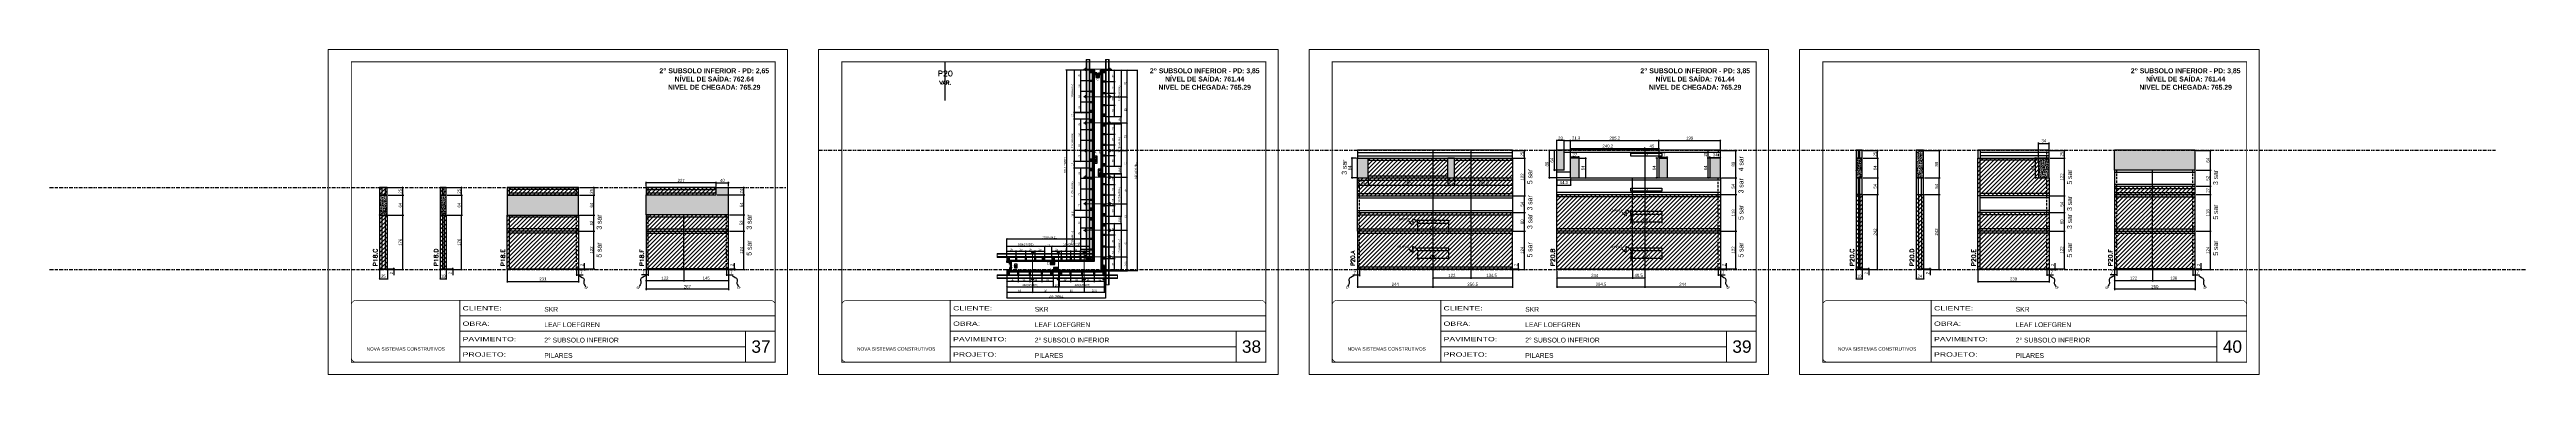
# Model space of a CAD drawing. Extents: x 13513 to 27878, y -21631 to 6985.
# Drawn here: x 13513 to 21518, y -4402 to -3352 of the extents above; entities that cross this region are included whole.
import ezdxf
from ezdxf.enums import TextEntityAlignment as Align

# ---------------------------------------------------------------- set-up
doc = ezdxf.new("R2010")
doc.units = 0
for name, pattern in [('CONTINUO', [0]), ('DASHED', [0.75, 0.5, -0.25]), ('DIVIDE2', [0.625, 0.25, -0.125, 0, -0.125, 0, -0.125]), ('HIDDEN', [0.375, 0.25, -0.125])]:
    doc.linetypes.add(name, pattern=pattern)
for name, color, linetype, lineweight in [('CARIMBO', 255, 'Continuous', 9), ('Folhas', 255, 'Continuous', 9), ('Hachura', 251, 'Continuous', 9), ('Madeira', 126, 'Continuous', 18), ('Perfil Metálico', 224, 'Continuous', 18), ('SARRAFO DE PRESSAO', 251, 'DASHED', 9), ('Texto Seção', 7, 'Continuous', 15)]:
    doc.layers.add(name, color=color, linetype=linetype, lineweight=lineweight)
for name, color, linetype in [('CHAPA', 1, 'Continuous'), ('COTA', 241, 'Continuous'), ('F-PILARES-S', 170, 'Continuous'), ('MEIO_PONT', 93, 'Continuous'), ('NOMENCLATURA', 7, 'Continuous'), ('Nível', 160, 'Continuous'), ('Painéis', 200, 'Continuous'), ('Romaneio', 10, 'Continuous'), ('SARR_2.2x10', 60, 'Continuous'), ('SARR_2.2x7', 40, 'Continuous'), ('SARRAFO', 251, 'Continuous'), ('Sarrafo de Pressão', 42, 'HIDDEN'), ('texto', 7, 'Continuous'), ('Texto de Titulo', 7, 'Continuous'), ('Texto Qtd Sarr', 242, 'Continuous'), ('TEXTO_GERAL', 7, 'Continuous')]:
    doc.layers.add(name, color=color, linetype=linetype)
doc.styles.add('ARIAL', font='arial.ttf')
doc.styles.add('ARIAL_NARROW', font='ARIALN.TTF', dxfattribs={"height": 0.2})
doc.styles.add('COTA TECNICA', font='techl___.ttf', dxfattribs={"height": 10})
doc.styles.add('COTA TECNICA 2X', font='techl___.ttf', dxfattribs={"height": 10})
doc.styles.add('COTA TECNICA-50', font='techl___.ttf', dxfattribs={"height": 10})
doc.styles.add('REGUA-120', font='ROMANS.shx', dxfattribs={"height": 15})
doc.styles.add('ROMANC', font='techb___.ttf', dxfattribs={"height": 2.5})
doc.styles.add('ROMANS', font='romans.shx')
doc.styles.get("Standard").update_dxf_attribs({"font": 'arial.ttf'})
doc.styles.add('Tecnologia', font='')
doc.styles.get('Tecnologia').set_extended_font_data('Forgotten Futurist')
doc.dimstyles.new('COTA PAINEL-50', dxfattribs={"dimtxt": 10, "dimasz": 3, "dimexe": 3, "dimexo": 3, "dimgap": 3, "dimtad": 1, "dimdec": 1, "dimzin": 12, "dimdsep": 46, "dimtxsty": 'COTA TECNICA-50', "dimblk1": 'OBLIQUE', "dimblk2": 'OBLIQUE', "dimsah": 1, "dimcen": 0.9, "dimclrd": 4, "dimclre": 4, "dimclrt": 240, "dimadec": 1, "dimazin": 3, "dimtfac": 1, "dimtdec": 1, "dimtmove": 0, "dimatfit": 3, "dimfxl": 1, "dimtolj": 1, "dimtzin": 12, "dimarcsym": 0})
doc.dimstyles.new('Cota Seção interna', dxfattribs={"dimtxt": 7, "dimasz": 6, "dimexe": 0.18, "dimexo": 2, "dimgap": -4, "dimtad": 3, "dimdec": 1, "dimlfac": 0.5, "dimzin": 12, "dimdsep": 46, "dimtxsty": 'ROMANS', "dimblk": 'ARCHTICK', "dimcen": 0.09, "dimse1": 1, "dimse2": 1, "dimsd1": 1, "dimsd2": 1, "dimclrd": 180, "dimclre": 5, "dimclrt": 1, "dimadec": 0, "dimazin": 3, "dimtfac": 1, "dimtdec": 1, "dimtofl": 0, "dimtmove": 0, "dimatfit": 3, "dimldrblk": 'ARCHTICK', "dimfxl": 1, "dimtolj": 1, "dimtzin": 0, "dimarcsym": 0})
doc.dimstyles.new('PAINEL', dxfattribs={"dimtxt": 10, "dimasz": 3, "dimexe": 3, "dimexo": 3, "dimgap": 3, "dimtad": 1, "dimdec": 1, "dimzin": 12, "dimdsep": 46, "dimtxsty": 'COTA TECNICA', "dimblk1": 'OBLIQUE', "dimblk2": 'OBLIQUE', "dimsah": 1, "dimcen": 0.9, "dimclrd": 4, "dimclre": 4, "dimclrt": 240, "dimadec": 1, "dimazin": 3, "dimtfac": 1, "dimtdec": 1, "dimtmove": 0, "dimatfit": 3, "dimfxl": 1, "dimtolj": 1, "dimtzin": 12, "dimarcsym": 0})
doc.dimstyles.new('SECAO PILAR', dxfattribs={"dimtxt": 10, "dimasz": 3, "dimexe": 3, "dimexo": 3, "dimgap": 3, "dimtad": 1, "dimdec": 1, "dimlfac": 0.5, "dimzin": 12, "dimdsep": 46, "dimtxsty": 'COTA TECNICA 2X', "dimblk1": 'OBLIQUE', "dimblk2": 'OBLIQUE', "dimsah": 1, "dimcen": 0.9, "dimclrd": 256, "dimclre": 256, "dimclrt": 256, "dimadec": 1, "dimazin": 3, "dimtfac": 1, "dimtdec": 1, "dimtmove": 0, "dimatfit": 3, "dimfxl": 1, "dimtolj": 1, "dimtzin": 12, "dimarcsym": 0})
doc.dimstyles.get("Standard").update_dxf_attribs({"dimtxt": 0.18, "dimasz": 0.18, "dimexe": 0.18, "dimexo": 0.0625, "dimgap": 0.09, "dimtad": 0, "dimtih": 1, "dimtoh": 1, "dimdec": 4, "dimzin": 0, "dimdsep": 46, "dimtxsty": 'Standard', "dimcen": 0.09, "dimadec": 0, "dimazin": 0, "dimtfac": 1, "dimtdec": 4, "dimtofl": 0, "dimtmove": 0, "dimatfit": 3, "dimfxl": 1, "dimtolj": 1, "dimtzin": 0, "dimarcsym": 0})
pattern_1 = [(45, (7212.9606, 2003.2216), (-1.122532, 1.122532), [])]
pattern_2 = [(45, (9498.6943, 22671.4475), (-1.12253202, 1.12253202), [])]
pattern_3 = [(135, (-22535.0657, 8913.5912), (-1.12253202, -1.12253202), [])]

# ---------------------------------------------------------------- blocks, each defined once
blk = doc.blocks.new('9999999999')
at = {"color": 30, "linetype": 'CONTINUO'}
for p, q in [((98564.6, 34230.2), (98564.6, 34429.4)), ((98564.6, 34379.6), (99584, 34379.6)), ((98564.6, 34329.8), (99488, 34329.8)), ((98564.6, 34280), (99488, 34280)), ((99584, 34329.8), (99488, 34329.8)), ((99488, 34329.8), (99488, 34230.2))]:
    blk.add_line(p, q, dxfattribs=at)
at = {"color": 30, "linetype": 'CONTINUO', "const_width": 2}
blk.add_lwpolyline([(99584, 34230.2), (99584, 34414.4, 0.414214), (99569, 34429.4), (98229, 34429.4, 0.414214), (98214, 34414.4), (98214, 34245.2, 0.414214), (98229, 34230.2), (99584, 34230.2)], format="xyb", dxfattribs=at)
at = {"layer": 'Folhas'}
blk.add_lwpolyline([(98139, 34190.2), (99624, 34190.2), (99624, 35240.2), (98139, 35240.2)], close=True, dxfattribs=at)
at = {"layer": 'Folhas', "color": 30, "const_width": 3}
blk.add_lwpolyline([(98214, 34230.2), (99584, 34230.2), (99584, 35200.2), (98214, 35200.2)], close=True, dxfattribs=at)
at = {"color": 7, "linetype": 'Continuous', "ltscale": 5, "style": 'ARIAL'}
for s, height, p in [('SKR', 15.48, (98837.7, 34393.1)), ('LEAF LOEFGREN', 15.483, (98837.7, 34343.3)), ('NOVA SISTEMAS CONSTRUTIVOS', 11.059, (98263.2, 34267.2)), ('2° SUBSOLO INFERIOR', 15.483, (98837.7, 34293.5)), ('PILARES', 15.48, (98837.7, 34243.7))]:
    blk.add_text(s, height=height, dxfattribs=at).set_placement(p)
at = {"layer": 'Folhas', "color": 7, "style": 'Tecnologia', "width": 1.5}
for s, p in [('OBRA:', (98573.7, 34347.3)), ('CLIENTE:', (98573.7, 34397.2)), ('PAVIMENTO:', (98573.7, 34297.5)), ('PROJETO:', (98573.7, 34247.7))]:
    blk.add_text(s, height=14, dxfattribs=at).set_placement(p)
blk = doc.blocks.new('_Oblique')
at = {"color": 0, "linetype": 'ByBlock', "lineweight": -2}
blk.add_line((-0.5, -0.5), (0.5, 0.5), dxfattribs=at)
blk = doc.blocks.new('*D1880')
at = {"layer": 'COTA', "color": 4, "lineweight": -2, "transparency": 16777216}
for p, q in [((15440.9, -4064.2), (15440.9, -4129.8)), ((15707.9, -4064.2), (15707.9, -4129.8)), ((15707.9, -4126.8), (15440.9, -4126.8))]:
    blk.add_line(p, q, dxfattribs=at)
at = {"layer": 'Defpoints', "color": 0, "transparency": 16777216}
for p in [(15440.9, -4061.2), (15707.9, -4061.2), (15440.9, -4126.8)]:
    blk.add_point(p, dxfattribs=at)
at = {"layer": 'COTA', "color": 4, "lineweight": -2, "transparency": 16777216, "xscale": 3, "yscale": 3, "zscale": 3, "rotation": 180}
blk.add_blockref('_Oblique', (15440.9, -4126.8), dxfattribs=at)
at = {"layer": 'COTA', "color": 4, "lineweight": -2, "transparency": 16777216, "xscale": 3, "yscale": 3, "zscale": 3}
blk.add_blockref('_Oblique', (15707.9, -4126.8), dxfattribs=at)
at = {"layer": 'COTA', "color": 240, "transparency": 16777216, "insert": (15574.4, -4118.7), "char_height": 10, "attachment_point": 5, "style": 'COTA TECNICA'}
blk.add_mtext('\\A1;267', dxfattribs=at)
blk = doc.blocks.new('*D1881')
at = {"layer": 'COTA', "color": 4, "lineweight": -2, "transparency": 16777216}
for p, q in [((15700.9, -4064.2), (15700.9, -4083.4)), ((15700.9, -4080.4), (15707.9, -4080.4)), ((15707.9, -4066.2), (15707.9, -4083.4)), ((15707.9, -4080.4), (15722.6, -4080.4))]:
    blk.add_line(p, q, dxfattribs=at)
at = {"layer": 'Defpoints', "color": 0, "transparency": 16777216}
for p in [(15700.9, -4061.2), (15707.9, -4063.2), (15707.9, -4080.4)]:
    blk.add_point(p, dxfattribs=at)
at = {"layer": 'COTA', "color": 4, "lineweight": -2, "transparency": 16777216, "xscale": 3, "yscale": 3, "zscale": 3, "rotation": 180}
blk.add_blockref('_Oblique', (15700.9, -4080.4), dxfattribs=at)
at = {"layer": 'COTA', "color": 4, "lineweight": -2, "transparency": 16777216, "xscale": 3, "yscale": 3, "zscale": 3}
blk.add_blockref('_Oblique', (15707.9, -4080.4), dxfattribs=at)
at = {"layer": 'COTA', "color": 240, "transparency": 16777216, "insert": (15716.7, -4072.3), "char_height": 10, "attachment_point": 5, "style": 'COTA TECNICA-50'}
blk.add_mtext('\\A1;7', dxfattribs=at)
blk = doc.blocks.new('*D1882')
at = {"layer": 'COTA', "color": 4, "lineweight": -2, "transparency": 16777216}
for p, q in [((15440.9, -4080.4), (15426.1, -4080.4)), ((15440.9, -4066.2), (15440.9, -4083.4)), ((15447.9, -4080.4), (15440.9, -4080.4)), ((15447.9, -4064.2), (15447.9, -4083.4))]:
    blk.add_line(p, q, dxfattribs=at)
at = {"layer": 'Defpoints', "color": 0, "transparency": 16777216}
for p in [(15440.9, -4063.2), (15440.9, -4080.4), (15447.9, -4061.2)]:
    blk.add_point(p, dxfattribs=at)
at = {"layer": 'COTA', "color": 4, "lineweight": -2, "transparency": 16777216, "xscale": 3, "yscale": 3, "zscale": 3, "rotation": 180}
blk.add_blockref('_Oblique', (15440.9, -4080.4), dxfattribs=at)
at = {"layer": 'COTA', "color": 4, "lineweight": -2, "transparency": 16777216, "xscale": 3, "yscale": 3, "zscale": 3}
blk.add_blockref('_Oblique', (15447.9, -4080.4), dxfattribs=at)
at = {"layer": 'COTA', "color": 240, "transparency": 16777216, "insert": (15432, -4072.3), "char_height": 10, "attachment_point": 5, "style": 'COTA TECNICA-50'}
blk.add_mtext('\\A1;7', dxfattribs=at)
blk = doc.blocks.new('*D1883')
at = {"layer": 'COTA', "color": 4, "lineweight": -2, "transparency": 16777216}
for p, q in [((15710.9, -4061.2), (15730.1, -4061.2)), ((15710.9, -4063.2), (15730.1, -4063.2)), ((15727.1, -4061.2), (15727.1, -4042.4)), ((15727.1, -4063.2), (15727.1, -4061.2)), ((15727.1, -4063.2), (15727.1, -4066.2))]:
    blk.add_line(p, q, dxfattribs=at)
at = {"layer": 'Defpoints', "color": 0, "transparency": 16777216}
for p in [(15707.9, -4061.2), (15707.9, -4063.2), (15727.1, -4063.2)]:
    blk.add_point(p, dxfattribs=at)
at = {"layer": 'COTA', "color": 4, "lineweight": -2, "transparency": 16777216, "xscale": 3, "yscale": 3, "zscale": 3}
for p, rotation in [((15727.1, -4061.2), 270), ((15727.1, -4063.2), 90)]:
    blk.add_blockref('_Oblique', p, dxfattribs=dict(at, rotation=rotation))
at = {"layer": 'COTA', "color": 240, "transparency": 16777216, "insert": (15719.1, -4048.4), "char_height": 10, "attachment_point": 5, "rotation": 90, "style": 'COTA TECNICA-50'}
blk.add_mtext('\\A1;2', dxfattribs=at)
blk = doc.blocks.new('*D1895')
at = {"layer": 'COTA', "color": 4, "lineweight": -2, "transparency": 16777216}
for p, q in [((15670.9, -3822.2), (15760.2, -3822.2)), ((15757.2, -3886.2), (15757.2, -3822.2)), ((15710.9, -3886.2), (15760.2, -3886.2))]:
    blk.add_line(p, q, dxfattribs=at)
at = {"layer": 'Defpoints', "color": 0, "transparency": 16777216}
for p in [(15667.9, -3822.2), (15757.2, -3822.2), (15707.9, -3886.2)]:
    blk.add_point(p, dxfattribs=at)
at = {"layer": 'COTA', "color": 4, "lineweight": -2, "transparency": 16777216, "xscale": 3, "yscale": 3, "zscale": 3}
for p, rotation in [((15757.2, -3822.2), 90), ((15757.2, -3886.2), 270)]:
    blk.add_blockref('_Oblique', p, dxfattribs=dict(at, rotation=rotation))
at = {"layer": 'COTA', "color": 240, "transparency": 16777216, "insert": (15749.1, -3854.2), "char_height": 10, "attachment_point": 5, "rotation": 90, "style": 'COTA TECNICA-50'}
blk.add_mtext('\\A1;64', dxfattribs=at)
blk = doc.blocks.new('*D1884')
at = {"layer": 'COTA', "color": 4, "lineweight": -2, "transparency": 16777216}
for p, q in [((15710.9, -3886.2), (15760.2, -3886.2)), ((15757.2, -3939.2), (15757.2, -3886.2)), ((15710.9, -3939.2), (15760.2, -3939.2))]:
    blk.add_line(p, q, dxfattribs=at)
at = {"layer": 'Defpoints', "color": 0, "transparency": 16777216}
for p in [(15707.9, -3886.2), (15757.2, -3886.2), (15707.9, -3939.2)]:
    blk.add_point(p, dxfattribs=at)
at = {"layer": 'COTA', "color": 4, "lineweight": -2, "transparency": 16777216, "xscale": 3, "yscale": 3, "zscale": 3}
for p, rotation in [((15757.2, -3886.2), 90), ((15757.2, -3939.2), 270)]:
    blk.add_blockref('_Oblique', p, dxfattribs=dict(at, rotation=rotation))
at = {"layer": 'COTA', "color": 240, "transparency": 16777216, "insert": (15749, -3912.7), "char_height": 10, "attachment_point": 5, "rotation": 90, "style": 'COTA TECNICA-50'}
blk.add_mtext('\\A1;53', dxfattribs=at)
blk = doc.blocks.new('*D1896')
at = {"layer": 'COTA', "color": 4, "linetype": 'ByBlock', "lineweight": -2, "transparency": 16777216}
for p, q in [((15710.9, -3939.2), (15760.2, -3939.2)), ((15757.2, -4063.2), (15757.2, -3939.2)), ((15710.9, -4063.2), (15760.2, -4063.2))]:
    blk.add_line(p, q, dxfattribs=at)
at = {"layer": 'Defpoints', "color": 0, "linetype": 'ByBlock', "transparency": 16777216}
for p in [(15707.9, -3939.2), (15757.2, -3939.2), (15707.9, -4063.2)]:
    blk.add_point(p, dxfattribs=at)
at = {"layer": 'COTA', "color": 4, "linetype": 'ByBlock', "lineweight": -2, "transparency": 16777216, "xscale": 3, "yscale": 3, "zscale": 3}
for p, rotation in [((15757.2, -3939.2), 90), ((15757.2, -4063.2), 270)]:
    blk.add_blockref('_Oblique', p, dxfattribs=dict(at, rotation=rotation))
at = {"layer": 'COTA', "color": 240, "linetype": 'ByBlock', "transparency": 16777216, "insert": (15749.2, -4001.2), "char_height": 10, "attachment_point": 5, "rotation": 90, "style": 'COTA TECNICA'}
blk.add_mtext('\\A1;124', dxfattribs=at)
blk = doc.blocks.new('*D1897')
at = {"layer": 'COTA', "color": 4, "linetype": 'ByBlock', "lineweight": -2, "transparency": 16777216}
for p, q in [((15710.9, -3939.2), (15760.2, -3939.2)), ((15757.2, -4063.2), (15757.2, -3939.2)), ((15710.9, -4063.2), (15760.2, -4063.2))]:
    blk.add_line(p, q, dxfattribs=at)
at = {"layer": 'Defpoints', "color": 0, "linetype": 'ByBlock', "transparency": 16777216}
for p in [(15707.9, -3939.2), (15757.2, -3939.2), (15707.9, -4063.2)]:
    blk.add_point(p, dxfattribs=at)
at = {"layer": 'COTA', "color": 4, "linetype": 'ByBlock', "lineweight": -2, "transparency": 16777216, "xscale": 3, "yscale": 3, "zscale": 3}
for p, rotation in [((15757.2, -3939.2), 90), ((15757.2, -4063.2), 270)]:
    blk.add_blockref('_Oblique', p, dxfattribs=dict(at, rotation=rotation))
at = {"layer": 'COTA', "color": 240, "linetype": 'ByBlock', "transparency": 16777216, "insert": (15749.2, -4001.2), "char_height": 10, "attachment_point": 5, "rotation": 90, "style": 'COTA TECNICA'}
blk.add_mtext('\\A1;124', dxfattribs=at)
blk = doc.blocks.new('*D1898')
at = {"layer": 'COTA', "color": 4, "lineweight": -2, "transparency": 16777216}
for p, q in [((15562.9, -4066.2), (15562.9, -4102.3)), ((15707.9, -4066.2), (15707.9, -4102.3)), ((15562.9, -4099.3), (15707.9, -4099.3))]:
    blk.add_line(p, q, dxfattribs=at)
at = {"layer": 'Defpoints', "color": 0, "transparency": 16777216}
for p in [(15562.9, -4063.2), (15707.9, -4063.2), (15707.9, -4099.3)]:
    blk.add_point(p, dxfattribs=at)
at = {"layer": 'COTA', "color": 4, "lineweight": -2, "transparency": 16777216, "xscale": 3, "yscale": 3, "zscale": 3, "rotation": 180}
blk.add_blockref('_Oblique', (15562.9, -4099.3), dxfattribs=at)
at = {"layer": 'COTA', "color": 4, "lineweight": -2, "transparency": 16777216, "xscale": 3, "yscale": 3, "zscale": 3}
blk.add_blockref('_Oblique', (15707.9, -4099.3), dxfattribs=at)
at = {"layer": 'COTA', "color": 240, "transparency": 16777216, "insert": (15635.4, -4091.2), "char_height": 10, "attachment_point": 5, "style": 'COTA TECNICA'}
blk.add_mtext('\\A1;145', dxfattribs=at)
blk = doc.blocks.new('*D1899')
at = {"layer": 'COTA', "color": 4, "lineweight": -2, "transparency": 16777216}
for p, q in [((15440.9, -4066.2), (15440.9, -4102.3)), ((15562.9, -4066.2), (15562.9, -4102.3)), ((15440.9, -4099.3), (15562.9, -4099.3))]:
    blk.add_line(p, q, dxfattribs=at)
at = {"layer": 'Defpoints', "color": 0, "transparency": 16777216}
for p in [(15440.9, -4063.2), (15562.9, -4063.2), (15562.9, -4099.3)]:
    blk.add_point(p, dxfattribs=at)
at = {"layer": 'COTA', "color": 4, "lineweight": -2, "transparency": 16777216, "xscale": 3, "yscale": 3, "zscale": 3, "rotation": 180}
blk.add_blockref('_Oblique', (15440.9, -4099.3), dxfattribs=at)
at = {"layer": 'COTA', "color": 4, "lineweight": -2, "transparency": 16777216, "xscale": 3, "yscale": 3, "zscale": 3}
blk.add_blockref('_Oblique', (15562.9, -4099.3), dxfattribs=at)
at = {"layer": 'COTA', "color": 240, "transparency": 16777216, "insert": (15501.9, -4091.3), "char_height": 10, "attachment_point": 5, "style": 'COTA TECNICA'}
blk.add_mtext('\\A1;122', dxfattribs=at)
blk = doc.blocks.new('*D1885')
at = {"layer": 'COTA', "color": 4, "lineweight": -2, "transparency": 16777216}
for p, q in [((14992.1, -4064.2), (14992.1, -4105)), ((15223.1, -4064.2), (15223.1, -4105)), ((14992.1, -4102), (15223.1, -4102))]:
    blk.add_line(p, q, dxfattribs=at)
at = {"layer": 'Defpoints', "color": 0, "transparency": 16777216}
for p in [(14992.1, -4061.2), (15223.1, -4061.2), (15223.1, -4102)]:
    blk.add_point(p, dxfattribs=at)
at = {"layer": 'COTA', "color": 4, "lineweight": -2, "transparency": 16777216, "xscale": 3, "yscale": 3, "zscale": 3, "rotation": 180}
blk.add_blockref('_Oblique', (14992.1, -4102), dxfattribs=at)
at = {"layer": 'COTA', "color": 4, "lineweight": -2, "transparency": 16777216, "xscale": 3, "yscale": 3, "zscale": 3}
blk.add_blockref('_Oblique', (15223.1, -4102), dxfattribs=at)
at = {"layer": 'COTA', "color": 240, "transparency": 16777216, "insert": (15107.6, -4093.8), "char_height": 10, "attachment_point": 5, "style": 'COTA TECNICA'}
blk.add_mtext('\\A1;231', dxfattribs=at)
blk = doc.blocks.new('*D1886')
at = {"layer": 'COTA', "color": 4, "lineweight": -2, "transparency": 16777216}
for p, q in [((15216.1, -4064.2), (15216.1, -4083.4)), ((15216.1, -4080.4), (15223.1, -4080.4)), ((15223.1, -4066.2), (15223.1, -4083.4)), ((15223.1, -4080.4), (15237.9, -4080.4))]:
    blk.add_line(p, q, dxfattribs=at)
at = {"layer": 'Defpoints', "color": 0, "transparency": 16777216}
for p in [(15216.1, -4061.2), (15223.1, -4063.2), (15223.1, -4080.4)]:
    blk.add_point(p, dxfattribs=at)
at = {"layer": 'COTA', "color": 4, "lineweight": -2, "transparency": 16777216, "xscale": 3, "yscale": 3, "zscale": 3, "rotation": 180}
blk.add_blockref('_Oblique', (15216.1, -4080.4), dxfattribs=at)
at = {"layer": 'COTA', "color": 4, "lineweight": -2, "transparency": 16777216, "xscale": 3, "yscale": 3, "zscale": 3}
blk.add_blockref('_Oblique', (15223.1, -4080.4), dxfattribs=at)
at = {"layer": 'COTA', "color": 240, "transparency": 16777216, "insert": (15232, -4072.3), "char_height": 10, "attachment_point": 5, "style": 'COTA TECNICA-50'}
blk.add_mtext('\\A1;7', dxfattribs=at)
blk = doc.blocks.new('*D1887')
at = {"layer": 'COTA', "color": 4, "lineweight": -2, "transparency": 16777216}
for p, q in [((15226.1, -4061.2), (15245.4, -4061.2)), ((15226.1, -4063.2), (15245.4, -4063.2)), ((15242.4, -4061.2), (15242.4, -4042.4)), ((15242.4, -4063.2), (15242.4, -4061.2)), ((15242.4, -4063.2), (15242.4, -4066.2))]:
    blk.add_line(p, q, dxfattribs=at)
at = {"layer": 'Defpoints', "color": 0, "transparency": 16777216}
for p in [(15223.1, -4061.2), (15223.1, -4063.2), (15242.4, -4063.2)]:
    blk.add_point(p, dxfattribs=at)
at = {"layer": 'COTA', "color": 4, "lineweight": -2, "transparency": 16777216, "xscale": 3, "yscale": 3, "zscale": 3}
for p, rotation in [((15242.4, -4061.2), 270), ((15242.4, -4063.2), 90)]:
    blk.add_blockref('_Oblique', p, dxfattribs=dict(at, rotation=rotation))
at = {"layer": 'COTA', "color": 240, "transparency": 16777216, "insert": (15234.4, -4048.4), "char_height": 10, "attachment_point": 5, "rotation": 90, "style": 'COTA TECNICA-50'}
blk.add_mtext('\\A1;2', dxfattribs=at)
blk = doc.blocks.new('*D1888')
at = {"layer": 'COTA', "color": 4, "lineweight": -2, "transparency": 16777216}
for p, q in [((15226.1, -3887.2), (15275.5, -3887.2)), ((15272.5, -3939.2), (15272.5, -3887.2)), ((15226.1, -3939.2), (15275.5, -3939.2))]:
    blk.add_line(p, q, dxfattribs=at)
at = {"layer": 'Defpoints', "color": 0, "transparency": 16777216}
for p in [(15223.1, -3887.2), (15272.5, -3887.2), (15223.1, -3939.2)]:
    blk.add_point(p, dxfattribs=at)
at = {"layer": 'COTA', "color": 4, "lineweight": -2, "transparency": 16777216, "xscale": 3, "yscale": 3, "zscale": 3}
for p, rotation in [((15272.5, -3887.2), 90), ((15272.5, -3939.2), 270)]:
    blk.add_blockref('_Oblique', p, dxfattribs=dict(at, rotation=rotation))
at = {"layer": 'COTA', "color": 240, "transparency": 16777216, "insert": (15264.4, -3913.2), "char_height": 10, "attachment_point": 5, "rotation": 90, "style": 'COTA TECNICA-50'}
blk.add_mtext('\\A1;52', dxfattribs=at)
blk = doc.blocks.new('*D1900')
at = {"layer": 'COTA', "color": 4, "lineweight": -2, "transparency": 16777216}
for p, q in [((15226.1, -3939.2), (15275.5, -3939.2)), ((15272.5, -4061.2), (15272.5, -3939.2)), ((15226.1, -4061.2), (15275.5, -4061.2))]:
    blk.add_line(p, q, dxfattribs=at)
at = {"layer": 'Defpoints', "color": 0, "transparency": 16777216}
for p in [(15223.1, -3939.2), (15272.5, -3939.2), (15223.1, -4061.2)]:
    blk.add_point(p, dxfattribs=at)
at = {"layer": 'COTA', "color": 4, "lineweight": -2, "transparency": 16777216, "xscale": 3, "yscale": 3, "zscale": 3}
for p, rotation in [((15272.5, -3939.2), 90), ((15272.5, -4061.2), 270)]:
    blk.add_blockref('_Oblique', p, dxfattribs=dict(at, rotation=rotation))
at = {"layer": 'COTA', "color": 240, "transparency": 16777216, "insert": (15264.5, -4000.2), "char_height": 10, "attachment_point": 5, "rotation": 90, "style": 'COTA TECNICA'}
blk.add_mtext('\\A1;122', dxfattribs=at)
blk = doc.blocks.new('*D1901')
at = {"layer": 'COTA', "color": 4, "lineweight": -2, "transparency": 16777216}
for p, q in [((15226.1, -3823.2), (15275.5, -3823.2)), ((15272.5, -3887.2), (15272.5, -3823.2)), ((15226.1, -3887.2), (15275.5, -3887.2))]:
    blk.add_line(p, q, dxfattribs=at)
at = {"layer": 'Defpoints', "color": 0, "transparency": 16777216}
for p in [(15223.1, -3823.2), (15272.5, -3823.2), (15223.1, -3887.2)]:
    blk.add_point(p, dxfattribs=at)
at = {"layer": 'COTA', "color": 4, "lineweight": -2, "transparency": 16777216, "xscale": 3, "yscale": 3, "zscale": 3}
for p, rotation in [((15272.5, -3823.2), 90), ((15272.5, -3887.2), 270)]:
    blk.add_blockref('_Oblique', p, dxfattribs=dict(at, rotation=rotation))
at = {"layer": 'COTA', "color": 240, "transparency": 16777216, "insert": (15264.4, -3855.2), "char_height": 10, "attachment_point": 5, "rotation": 90, "style": 'COTA TECNICA'}
blk.add_mtext('\\A1;64', dxfattribs=at)
blk = doc.blocks.new('*D1889')
at = {"layer": 'COTA', "color": 4, "lineweight": -2, "transparency": 16777216}
for p, q in [((14776, -4064.2), (14776, -4096.1)), ((14795, -4064.2), (14795, -4096.1)), ((14776, -4093.1), (14795, -4093.1))]:
    blk.add_line(p, q, dxfattribs=at)
at = {"layer": 'Defpoints', "color": 0, "transparency": 16777216}
for p in [(14776, -4061.2), (14795, -4061.2), (14795, -4093.1)]:
    blk.add_point(p, dxfattribs=at)
at = {"layer": 'COTA', "color": 4, "lineweight": -2, "transparency": 16777216, "xscale": 3, "yscale": 3, "zscale": 3, "rotation": 180}
blk.add_blockref('_Oblique', (14776, -4093.1), dxfattribs=at)
at = {"layer": 'COTA', "color": 4, "lineweight": -2, "transparency": 16777216, "xscale": 3, "yscale": 3, "zscale": 3}
blk.add_blockref('_Oblique', (14795, -4093.1), dxfattribs=at)
at = {"layer": 'COTA', "color": 240, "transparency": 16777216, "insert": (14785.5, -4085), "char_height": 10, "attachment_point": 5, "style": 'COTA TECNICA'}
blk.add_mtext('\\A1;19', dxfattribs=at)
blk = doc.blocks.new('*D1890')
at = {"layer": 'COTA', "color": 4, "lineweight": -2, "transparency": 16777216}
for p, q in [((14798, -4061.2), (14819.2, -4061.2)), ((14798, -4063.2), (14819.2, -4063.2)), ((14816.2, -4061.2), (14816.2, -4058.2)), ((14816.2, -4061.2), (14816.2, -4063.2)), ((14816.2, -4063.2), (14816.2, -4081.3))]:
    blk.add_line(p, q, dxfattribs=at)
at = {"layer": 'Defpoints', "color": 0, "transparency": 16777216}
for p in [(14795, -4061.2), (14795, -4063.2), (14816.2, -4061.2)]:
    blk.add_point(p, dxfattribs=at)
at = {"layer": 'COTA', "color": 4, "lineweight": -2, "transparency": 16777216, "xscale": 3, "yscale": 3, "zscale": 3}
for p, rotation in [((14816.2, -4061.2), 270), ((14816.2, -4063.2), 90)]:
    blk.add_blockref('_Oblique', p, dxfattribs=dict(at, rotation=rotation))
at = {"layer": 'COTA', "color": 240, "transparency": 16777216, "insert": (14808.2, -4075.2), "char_height": 10, "attachment_point": 5, "rotation": 90, "style": 'COTA TECNICA-50'}
blk.add_mtext('\\A1;2', dxfattribs=at)
blk = doc.blocks.new('*D1902')
at = {"layer": 'COTA', "color": 4, "linetype": 'ByBlock', "lineweight": -2, "transparency": 16777216}
for p, q in [((14798, -3823.2), (14848, -3823.2)), ((14845, -3823.2), (14845, -3887.2)), ((14798, -3887.2), (14848, -3887.2))]:
    blk.add_line(p, q, dxfattribs=at)
at = {"layer": 'Defpoints', "color": 0, "linetype": 'ByBlock', "transparency": 16777216}
for p in [(14795, -3823.2), (14795, -3887.2), (14845, -3887.2)]:
    blk.add_point(p, dxfattribs=at)
at = {"layer": 'COTA', "color": 4, "linetype": 'ByBlock', "lineweight": -2, "transparency": 16777216, "xscale": 3, "yscale": 3, "zscale": 3}
for p, rotation in [((14845, -3823.2), 90), ((14845, -3887.2), 270)]:
    blk.add_blockref('_Oblique', p, dxfattribs=dict(at, rotation=rotation))
at = {"layer": 'COTA', "color": 240, "linetype": 'ByBlock', "transparency": 16777216, "insert": (14836.9, -3855.2), "char_height": 10, "attachment_point": 5, "rotation": 90, "style": 'COTA TECNICA'}
blk.add_mtext('\\A1;64', dxfattribs=at)
blk = doc.blocks.new('*D1891')
at = {"layer": 'COTA', "color": 4, "lineweight": -2, "transparency": 16777216}
for p, q in [((14798, -3887.2), (14848, -3887.2)), ((14845, -4063.2), (14845, -3887.2)), ((14798, -4063.2), (14848, -4063.2))]:
    blk.add_line(p, q, dxfattribs=at)
at = {"layer": 'Defpoints', "color": 0, "transparency": 16777216}
for p in [(14795, -3887.2), (14845, -3887.2), (14795, -4063.2)]:
    blk.add_point(p, dxfattribs=at)
at = {"layer": 'COTA', "color": 4, "lineweight": -2, "transparency": 16777216, "xscale": 3, "yscale": 3, "zscale": 3}
for p, rotation in [((14845, -3887.2), 90), ((14845, -4063.2), 270)]:
    blk.add_blockref('_Oblique', p, dxfattribs=dict(at, rotation=rotation))
at = {"layer": 'COTA', "color": 240, "transparency": 16777216, "insert": (14836.9, -3975.2), "char_height": 10, "attachment_point": 5, "rotation": 90, "style": 'COTA TECNICA-50'}
blk.add_mtext('\\A1;176', dxfattribs=at)
blk = doc.blocks.new('*D1892')
at = {"layer": 'COTA', "color": 4, "lineweight": -2, "transparency": 16777216}
for p, q in [((14579.9, -4064.2), (14579.9, -4096.1)), ((14604.9, -4064.2), (14604.9, -4096.1)), ((14579.9, -4093.1), (14604.9, -4093.1))]:
    blk.add_line(p, q, dxfattribs=at)
at = {"layer": 'Defpoints', "color": 0, "transparency": 16777216}
for p in [(14579.9, -4061.2), (14604.9, -4061.2), (14604.9, -4093.1)]:
    blk.add_point(p, dxfattribs=at)
at = {"layer": 'COTA', "color": 4, "lineweight": -2, "transparency": 16777216, "xscale": 3, "yscale": 3, "zscale": 3, "rotation": 180}
blk.add_blockref('_Oblique', (14579.9, -4093.1), dxfattribs=at)
at = {"layer": 'COTA', "color": 4, "lineweight": -2, "transparency": 16777216, "xscale": 3, "yscale": 3, "zscale": 3}
blk.add_blockref('_Oblique', (14604.9, -4093.1), dxfattribs=at)
at = {"layer": 'COTA', "color": 240, "transparency": 16777216, "insert": (14592.4, -4085), "char_height": 10, "attachment_point": 5, "style": 'COTA TECNICA'}
blk.add_mtext('\\A1;25', dxfattribs=at)
blk = doc.blocks.new('*D1893')
at = {"layer": 'COTA', "color": 4, "lineweight": -2, "transparency": 16777216}
for p, q in [((14607.9, -4061.2), (14629.1, -4061.2)), ((14607.9, -4063.2), (14629.1, -4063.2)), ((14626.1, -4061.2), (14626.1, -4058.2)), ((14626.1, -4061.2), (14626.1, -4063.2)), ((14626.1, -4063.2), (14626.1, -4081.3))]:
    blk.add_line(p, q, dxfattribs=at)
at = {"layer": 'Defpoints', "color": 0, "transparency": 16777216}
for p in [(14604.9, -4061.2), (14604.9, -4063.2), (14626.1, -4061.2)]:
    blk.add_point(p, dxfattribs=at)
at = {"layer": 'COTA', "color": 4, "lineweight": -2, "transparency": 16777216, "xscale": 3, "yscale": 3, "zscale": 3}
for p, rotation in [((14626.1, -4061.2), 270), ((14626.1, -4063.2), 90)]:
    blk.add_blockref('_Oblique', p, dxfattribs=dict(at, rotation=rotation))
at = {"layer": 'COTA', "color": 240, "transparency": 16777216, "insert": (14618.1, -4075.2), "char_height": 10, "attachment_point": 5, "rotation": 90, "style": 'COTA TECNICA-50'}
blk.add_mtext('\\A1;2', dxfattribs=at)
blk = doc.blocks.new('*D1894')
at = {"layer": 'COTA', "color": 4, "lineweight": -2, "transparency": 16777216}
for p, q in [((14607.9, -3887.2), (14657.8, -3887.2)), ((14654.8, -4063.2), (14654.8, -3887.2)), ((14607.9, -4063.2), (14657.8, -4063.2))]:
    blk.add_line(p, q, dxfattribs=at)
at = {"layer": 'Defpoints', "color": 0, "transparency": 16777216}
for p in [(14604.9, -3887.2), (14654.8, -3887.2), (14604.9, -4063.2)]:
    blk.add_point(p, dxfattribs=at)
at = {"layer": 'COTA', "color": 4, "lineweight": -2, "transparency": 16777216, "xscale": 3, "yscale": 3, "zscale": 3}
for p, rotation in [((14654.8, -3887.2), 90), ((14654.8, -4063.2), 270)]:
    blk.add_blockref('_Oblique', p, dxfattribs=dict(at, rotation=rotation))
at = {"layer": 'COTA', "color": 240, "transparency": 16777216, "insert": (14646.7, -3975.2), "char_height": 10, "attachment_point": 5, "rotation": 90, "style": 'COTA TECNICA-50'}
blk.add_mtext('\\A1;176', dxfattribs=at)
blk = doc.blocks.new('*D1903')
at = {"layer": 'COTA', "color": 4, "lineweight": -2, "transparency": 16777216}
for p, q in [((14798, -3798.2), (14848, -3798.2)), ((14798, -3823.2), (14848, -3823.2)), ((14845, -3823.2), (14845, -3798.2))]:
    blk.add_line(p, q, dxfattribs=at)
at = {"layer": 'Defpoints', "color": 0, "transparency": 16777216}
for p in [(14795, -3798.2), (14795, -3823.2), (14845, -3798.2)]:
    blk.add_point(p, dxfattribs=at)
at = {"layer": 'COTA', "color": 4, "lineweight": -2, "transparency": 16777216, "xscale": 3, "yscale": 3, "zscale": 3}
for p, rotation in [((14845, -3798.2), 90), ((14845, -3823.2), 270)]:
    blk.add_blockref('_Oblique', p, dxfattribs=dict(at, rotation=rotation))
at = {"layer": 'COTA', "color": 240, "transparency": 16777216, "insert": (14836.9, -3810.7), "char_height": 10, "attachment_point": 5, "rotation": 90, "style": 'COTA TECNICA'}
blk.add_mtext('\\A1;25', dxfattribs=at)
blk = doc.blocks.new('*D1904')
at = {"layer": 'COTA', "color": 4, "lineweight": -2, "transparency": 16777216}
for p, q in [((14607.9, -3823.2), (14657.8, -3823.2)), ((14654.8, -3887.2), (14654.8, -3823.2)), ((14607.9, -3887.2), (14657.8, -3887.2))]:
    blk.add_line(p, q, dxfattribs=at)
at = {"layer": 'Defpoints', "color": 0, "transparency": 16777216}
for p in [(14604.9, -3823.2), (14654.8, -3823.2), (14604.9, -3887.2)]:
    blk.add_point(p, dxfattribs=at)
at = {"layer": 'COTA', "color": 4, "lineweight": -2, "transparency": 16777216, "xscale": 3, "yscale": 3, "zscale": 3}
for p, rotation in [((14654.8, -3823.2), 90), ((14654.8, -3887.2), 270)]:
    blk.add_blockref('_Oblique', p, dxfattribs=dict(at, rotation=rotation))
at = {"layer": 'COTA', "color": 240, "transparency": 16777216, "insert": (14646.7, -3855.2), "char_height": 10, "attachment_point": 5, "rotation": 90, "style": 'COTA TECNICA'}
blk.add_mtext('\\A1;64', dxfattribs=at)
blk = doc.blocks.new('*D1905')
at = {"layer": 'COTA', "color": 4, "lineweight": -2, "transparency": 16777216}
for p, q in [((14607.9, -3798.2), (14657.8, -3798.2)), ((14607.9, -3823.2), (14657.8, -3823.2)), ((14654.8, -3823.2), (14654.8, -3798.2))]:
    blk.add_line(p, q, dxfattribs=at)
at = {"layer": 'Defpoints', "color": 0, "transparency": 16777216}
for p in [(14604.9, -3798.2), (14604.9, -3823.2), (14654.8, -3798.2)]:
    blk.add_point(p, dxfattribs=at)
at = {"layer": 'COTA', "color": 4, "lineweight": -2, "transparency": 16777216, "xscale": 3, "yscale": 3, "zscale": 3}
for p, rotation in [((14654.8, -3798.2), 90), ((14654.8, -3823.2), 270)]:
    blk.add_blockref('_Oblique', p, dxfattribs=dict(at, rotation=rotation))
at = {"layer": 'COTA', "color": 240, "transparency": 16777216, "insert": (14646.7, -3810.7), "char_height": 10, "attachment_point": 5, "rotation": 90, "style": 'COTA TECNICA'}
blk.add_mtext('\\A1;25', dxfattribs=at)
blk = doc.blocks.new('*D1906')
at = {"layer": 'COTA', "color": 4, "lineweight": -2, "transparency": 16777216}
for p, q in [((15226.1, -3798.2), (15275.5, -3798.2)), ((15226.1, -3823.2), (15275.5, -3823.2)), ((15272.5, -3798.2), (15272.5, -3823.2))]:
    blk.add_line(p, q, dxfattribs=at)
at = {"layer": 'Defpoints', "color": 0, "transparency": 16777216}
for p in [(15223.1, -3798.2), (15223.1, -3823.2), (15272.5, -3823.2)]:
    blk.add_point(p, dxfattribs=at)
at = {"layer": 'COTA', "color": 4, "lineweight": -2, "transparency": 16777216, "xscale": 3, "yscale": 3, "zscale": 3}
for p, rotation in [((15272.5, -3798.2), 90), ((15272.5, -3823.2), 270)]:
    blk.add_blockref('_Oblique', p, dxfattribs=dict(at, rotation=rotation))
at = {"layer": 'COTA', "color": 240, "transparency": 16777216, "insert": (15264.4, -3810.7), "char_height": 10, "attachment_point": 5, "rotation": 90, "style": 'COTA TECNICA'}
blk.add_mtext('\\A1;25', dxfattribs=at)
blk = doc.blocks.new('*D1907')
at = {"layer": 'COTA', "color": 4, "lineweight": -2, "transparency": 16777216}
for p, q in [((15670.9, -3822.2), (15760.2, -3822.2)), ((15710.9, -3798.2), (15760.2, -3798.2)), ((15757.2, -3822.2), (15757.2, -3798.2))]:
    blk.add_line(p, q, dxfattribs=at)
at = {"layer": 'Defpoints', "color": 0, "transparency": 16777216}
for p in [(15667.9, -3822.2), (15707.9, -3798.2), (15757.2, -3798.2)]:
    blk.add_point(p, dxfattribs=at)
at = {"layer": 'COTA', "color": 4, "lineweight": -2, "transparency": 16777216, "xscale": 3, "yscale": 3, "zscale": 3}
for p, rotation in [((15757.2, -3798.2), 90), ((15757.2, -3822.2), 270)]:
    blk.add_blockref('_Oblique', p, dxfattribs=dict(at, rotation=rotation))
at = {"layer": 'COTA', "color": 240, "transparency": 16777216, "insert": (15749.2, -3810.2), "char_height": 10, "attachment_point": 5, "rotation": 90, "style": 'COTA TECNICA'}
blk.add_mtext('\\A1;24', dxfattribs=at)
blk = doc.blocks.new('*D1908')
at = {"layer": 'COTA', "color": 4, "lineweight": -2, "transparency": 16777216}
for p, q in [((15440.9, -3795.2), (15440.9, -3780.5)), ((15667.9, -3783.5), (15440.9, -3783.5)), ((15667.9, -3795.2), (15667.9, -3780.5))]:
    blk.add_line(p, q, dxfattribs=at)
at = {"layer": 'Defpoints', "color": 0, "transparency": 16777216}
for p in [(15440.9, -3783.5), (15440.9, -3798.2), (15667.9, -3798.2)]:
    blk.add_point(p, dxfattribs=at)
at = {"layer": 'COTA', "color": 4, "lineweight": -2, "transparency": 16777216, "xscale": 3, "yscale": 3, "zscale": 3, "rotation": 180}
blk.add_blockref('_Oblique', (15440.9, -3783.5), dxfattribs=at)
at = {"layer": 'COTA', "color": 4, "lineweight": -2, "transparency": 16777216, "xscale": 3, "yscale": 3, "zscale": 3}
blk.add_blockref('_Oblique', (15667.9, -3783.5), dxfattribs=at)
at = {"layer": 'COTA', "color": 240, "transparency": 16777216, "insert": (15554.4, -3775.4), "char_height": 10, "attachment_point": 5, "style": 'COTA TECNICA'}
blk.add_mtext('\\A1;227', dxfattribs=at)
blk = doc.blocks.new('*D1909')
at = {"layer": 'COTA', "color": 4, "lineweight": -2, "transparency": 16777216}
for p, q in [((15667.9, -3795.2), (15667.9, -3780.5)), ((15667.9, -3783.5), (15707.9, -3783.5)), ((15707.9, -3795.2), (15707.9, -3780.5))]:
    blk.add_line(p, q, dxfattribs=at)
at = {"layer": 'Defpoints', "color": 0, "transparency": 16777216}
for p in [(15667.9, -3798.2), (15707.9, -3783.5), (15707.9, -3798.2)]:
    blk.add_point(p, dxfattribs=at)
at = {"layer": 'COTA', "color": 4, "lineweight": -2, "transparency": 16777216, "xscale": 3, "yscale": 3, "zscale": 3, "rotation": 180}
blk.add_blockref('_Oblique', (15667.9, -3783.5), dxfattribs=at)
at = {"layer": 'COTA', "color": 4, "lineweight": -2, "transparency": 16777216, "xscale": 3, "yscale": 3, "zscale": 3}
blk.add_blockref('_Oblique', (15707.9, -3783.5), dxfattribs=at)
at = {"layer": 'COTA', "color": 240, "transparency": 16777216, "insert": (15687.9, -3775.4), "char_height": 10, "attachment_point": 5, "style": 'COTA TECNICA'}
blk.add_mtext('\\A1;40', dxfattribs=at)
blk = doc.blocks.new('titulo1')
at = {"layer": 'Defpoints', "color": 252, "linetype": 'HIDDEN', "ltscale": 2}
blk.add_line((0, 0), (0, 125), dxfattribs=at)
at = {"layer": 'Defpoints', "style": 'ROMANS', "oblique": 15}
blk.add_attdef('FOLHA', text='', height=10, dxfattribs=at).set_placement((0, 15.6), align=Align.MIDDLE_CENTER)
at = {"layer": 'Texto Qtd Sarr', "color": 3, "style": 'ROMANS', "oblique": 15}
for tag, height, p in [('TITULO', 17, (0, 71.4)), ('SEÇÃO', 12, (0, 41.5))]:
    blk.add_attdef(tag, text='', height=height, dxfattribs=at).set_placement(p, align=Align.MIDDLE_CENTER)
blk = doc.blocks.new('PONTALETE')
at = {"layer": 'Madeira'}
for q in [(2.7, 7), (7, 5.8), (7, 1.7)]:
    blk.add_line((0, 0), q, dxfattribs=at)
blk.add_lwpolyline([(0, 0), (7, 0), (7, 7), (0, 7)], close=True, dxfattribs=at)
for centre, radius, start, end in [((2, 0.1), 6.23, 37.28179, 109.09128), ((1.1, 0.9), 3.19, 343.60304, 109.98471), ((-0.2, -0.8), 3.09, 14.63219, 86.0383)]:
    blk.add_arc(centre, radius, start, end, dxfattribs=at)
blk = doc.blocks.new('MEIO PONTALETE')
at = {"layer": 'Madeira'}
for q in [(2.7, 7), (3.5, 2.9), (3.5, 0.9)]:
    blk.add_line((0, 0), q, dxfattribs=at)
blk.add_lwpolyline([(0, 0), (3.5, 0), (3.5, 7), (0, 7)], close=True, dxfattribs=at)
for centre, radius, start, end in [((2, 0.1), 6.23, 76.44987, 109.09128), ((1.1, 0.9), 3.19, 40.90626, 109.98471), ((-0.2, -0.8), 3.09, 14.63219, 86.0383)]:
    blk.add_arc(centre, radius, start, end, dxfattribs=at)
blk = doc.blocks.new('*D910')
at = {"layer": 'COTA', "lineweight": -2, "transparency": 16777216}
for p, q in [((573, 1203), (656, 1203)), ((653, 1203), (653, 959)), ((573, 959), (656, 959))]:
    blk.add_line(p, q, dxfattribs=at)
at = {"layer": 'Defpoints', "color": 0, "transparency": 16777216}
for p in [(570, 1203), (570, 959), (653, 959)]:
    blk.add_point(p, dxfattribs=at)
at = {"layer": 'COTA', "lineweight": -2, "transparency": 16777216, "xscale": 3, "yscale": 3, "zscale": 3}
for p, rotation in [((653, 1203), 90), ((653, 959), 270)]:
    blk.add_blockref('_Oblique', p, dxfattribs=dict(at, rotation=rotation))
at = {"layer": 'COTA', "transparency": 16777216, "insert": (644, 1081), "char_height": 10, "attachment_point": 5, "rotation": 90, "style": 'COTA TECNICA 2X'}
blk.add_mtext('\\A1;122(GRADE)', dxfattribs=at)
blk = doc.blocks.new('*D911')
at = {"layer": 'COTA', "lineweight": -2, "transparency": 16777216}
for p, q in [((573, 1143), (621, 1143)), ((573, 1081), (621, 1081)), ((618, 1081), (618, 1143))]:
    blk.add_line(p, q, dxfattribs=at)
at = {"layer": 'Defpoints', "color": 0, "transparency": 16777216}
for p in [(570, 1143), (570, 1081), (618, 1143)]:
    blk.add_point(p, dxfattribs=at)
at = {"layer": 'COTA', "lineweight": -2, "transparency": 16777216, "xscale": 3, "yscale": 3, "zscale": 3}
for p, rotation in [((618, 1143), 90), ((618, 1081), 270)]:
    blk.add_blockref('_Oblique', p, dxfattribs=dict(at, rotation=rotation))
at = {"layer": 'COTA', "transparency": 16777216, "insert": (610, 1112), "char_height": 10, "attachment_point": 5, "rotation": 90, "style": 'COTA TECNICA 2X'}
blk.add_mtext('\\A1;31', dxfattribs=at)
blk = doc.blocks.new('*D912')
at = {"layer": 'COTA', "lineweight": -2, "transparency": 16777216}
for p, q in [((573, 1203), (621, 1203)), ((618, 1143), (618, 1203)), ((573, 1143), (621, 1143))]:
    blk.add_line(p, q, dxfattribs=at)
at = {"layer": 'Defpoints', "color": 0, "transparency": 16777216}
for p in [(570, 1203), (618, 1203), (570, 1143)]:
    blk.add_point(p, dxfattribs=at)
at = {"layer": 'COTA', "lineweight": -2, "transparency": 16777216, "xscale": 3, "yscale": 3, "zscale": 3}
for p, rotation in [((618, 1203), 90), ((618, 1143), 270)]:
    blk.add_blockref('_Oblique', p, dxfattribs=dict(at, rotation=rotation))
at = {"layer": 'COTA', "transparency": 16777216, "insert": (610, 1173), "char_height": 10, "attachment_point": 5, "rotation": 90, "style": 'COTA TECNICA 2X'}
blk.add_mtext('\\A1;30', dxfattribs=at)
blk = doc.blocks.new('*D913')
at = {"layer": 'COTA', "lineweight": -2, "transparency": 16777216}
for p, q in [((573, 1019), (621, 1019)), ((573, 959), (621, 959)), ((618, 959), (618, 1019))]:
    blk.add_line(p, q, dxfattribs=at)
at = {"layer": 'Defpoints', "color": 0, "transparency": 16777216}
for p in [(570, 1019), (570, 959), (618, 1019)]:
    blk.add_point(p, dxfattribs=at)
at = {"layer": 'COTA', "lineweight": -2, "transparency": 16777216, "xscale": 3, "yscale": 3, "zscale": 3}
for p, rotation in [((618, 1019), 90), ((618, 959), 270)]:
    blk.add_blockref('_Oblique', p, dxfattribs=dict(at, rotation=rotation))
at = {"layer": 'COTA', "transparency": 16777216, "insert": (610, 989), "char_height": 10, "attachment_point": 5, "rotation": 90, "style": 'COTA TECNICA 2X'}
blk.add_mtext('\\A1;30', dxfattribs=at)
blk = doc.blocks.new('*D914')
at = {"layer": 'COTA', "lineweight": -2, "transparency": 16777216}
for p, q in [((573, 1081), (621, 1081)), ((618, 1019), (618, 1081)), ((573, 1019), (621, 1019))]:
    blk.add_line(p, q, dxfattribs=at)
at = {"layer": 'Defpoints', "color": 0, "transparency": 16777216}
for p in [(570, 1081), (618, 1081), (570, 1019)]:
    blk.add_point(p, dxfattribs=at)
at = {"layer": 'COTA', "lineweight": -2, "transparency": 16777216, "xscale": 3, "yscale": 3, "zscale": 3}
for p, rotation in [((618, 1081), 90), ((618, 1019), 270)]:
    blk.add_blockref('_Oblique', p, dxfattribs=dict(at, rotation=rotation))
at = {"layer": 'COTA', "transparency": 16777216, "insert": (610, 1050), "char_height": 10, "attachment_point": 5, "rotation": 90, "style": 'COTA TECNICA 2X'}
blk.add_mtext('\\A1;31', dxfattribs=at)
blk = doc.blocks.new('*D915')
at = {"layer": 'COTA', "lineweight": -2, "transparency": 16777216}
for p, q in [((573, 394), (656, 394)), ((653, 394), (653, 150)), ((573, 150), (656, 150))]:
    blk.add_line(p, q, dxfattribs=at)
at = {"layer": 'Defpoints', "color": 0, "transparency": 16777216}
for p in [(570, 394), (570, 150), (653, 150)]:
    blk.add_point(p, dxfattribs=at)
at = {"layer": 'COTA', "lineweight": -2, "transparency": 16777216, "xscale": 3, "yscale": 3, "zscale": 3}
for p, rotation in [((653, 394), 90), ((653, 150), 270)]:
    blk.add_blockref('_Oblique', p, dxfattribs=dict(at, rotation=rotation))
at = {"layer": 'COTA', "transparency": 16777216, "insert": (644, 272), "char_height": 10, "attachment_point": 5, "rotation": 90, "style": 'COTA TECNICA 2X'}
blk.add_mtext('\\A1;122(GRADE)', dxfattribs=at)
blk = doc.blocks.new('*D916')
at = {"layer": 'COTA', "lineweight": -2, "transparency": 16777216}
for p, q in [((573, 334), (621, 334)), ((573, 272), (621, 272)), ((618, 272), (618, 334))]:
    blk.add_line(p, q, dxfattribs=at)
at = {"layer": 'Defpoints', "color": 0, "transparency": 16777216}
for p in [(570, 334), (570, 272), (618, 334)]:
    blk.add_point(p, dxfattribs=at)
at = {"layer": 'COTA', "lineweight": -2, "transparency": 16777216, "xscale": 3, "yscale": 3, "zscale": 3}
for p, rotation in [((618, 334), 90), ((618, 272), 270)]:
    blk.add_blockref('_Oblique', p, dxfattribs=dict(at, rotation=rotation))
at = {"layer": 'COTA', "transparency": 16777216, "insert": (610, 303), "char_height": 10, "attachment_point": 5, "rotation": 90, "style": 'COTA TECNICA 2X'}
blk.add_mtext('\\A1;31', dxfattribs=at)
blk = doc.blocks.new('*D917')
at = {"layer": 'COTA', "lineweight": -2, "transparency": 16777216}
for p, q in [((573, 394), (621, 394)), ((618, 334), (618, 394)), ((573, 334), (621, 334))]:
    blk.add_line(p, q, dxfattribs=at)
at = {"layer": 'Defpoints', "color": 0, "transparency": 16777216}
for p in [(570, 394), (618, 394), (570, 334)]:
    blk.add_point(p, dxfattribs=at)
at = {"layer": 'COTA', "lineweight": -2, "transparency": 16777216, "xscale": 3, "yscale": 3, "zscale": 3}
for p, rotation in [((618, 394), 90), ((618, 334), 270)]:
    blk.add_blockref('_Oblique', p, dxfattribs=dict(at, rotation=rotation))
at = {"layer": 'COTA', "transparency": 16777216, "insert": (610, 364), "char_height": 10, "attachment_point": 5, "rotation": 90, "style": 'COTA TECNICA 2X'}
blk.add_mtext('\\A1;30', dxfattribs=at)
blk = doc.blocks.new('*D918')
at = {"layer": 'COTA', "lineweight": -2, "transparency": 16777216}
for p, q in [((573, 210), (621, 210)), ((573, 150), (621, 150)), ((618, 150), (618, 210))]:
    blk.add_line(p, q, dxfattribs=at)
at = {"layer": 'Defpoints', "color": 0, "transparency": 16777216}
for p in [(570, 210), (570, 150), (618, 210)]:
    blk.add_point(p, dxfattribs=at)
at = {"layer": 'COTA', "lineweight": -2, "transparency": 16777216, "xscale": 3, "yscale": 3, "zscale": 3}
for p, rotation in [((618, 210), 90), ((618, 150), 270)]:
    blk.add_blockref('_Oblique', p, dxfattribs=dict(at, rotation=rotation))
at = {"layer": 'COTA', "transparency": 16777216, "insert": (610, 180), "char_height": 10, "attachment_point": 5, "rotation": 90, "style": 'COTA TECNICA 2X'}
blk.add_mtext('\\A1;30', dxfattribs=at)
blk = doc.blocks.new('*D919')
at = {"layer": 'COTA', "lineweight": -2, "transparency": 16777216}
for p, q in [((573, 272), (621, 272)), ((618, 210), (618, 272)), ((573, 210), (621, 210))]:
    blk.add_line(p, q, dxfattribs=at)
at = {"layer": 'Defpoints', "color": 0, "transparency": 16777216}
for p in [(570, 272), (618, 272), (570, 210)]:
    blk.add_point(p, dxfattribs=at)
at = {"layer": 'COTA', "lineweight": -2, "transparency": 16777216, "xscale": 3, "yscale": 3, "zscale": 3}
for p, rotation in [((618, 272), 90), ((618, 210), 270)]:
    blk.add_blockref('_Oblique', p, dxfattribs=dict(at, rotation=rotation))
at = {"layer": 'COTA', "transparency": 16777216, "insert": (610, 241), "char_height": 10, "attachment_point": 5, "rotation": 90, "style": 'COTA TECNICA 2X'}
blk.add_mtext('\\A1;31', dxfattribs=at)
blk = doc.blocks.new('*D920')
at = {"layer": 'COTA', "lineweight": -2, "transparency": 16777216}
for p, q in [((573, 921), (656, 921)), ((653, 921), (653, 697)), ((573, 697), (656, 697))]:
    blk.add_line(p, q, dxfattribs=at)
at = {"layer": 'Defpoints', "color": 0, "transparency": 16777216}
for p in [(570, 921), (570, 697), (653, 697)]:
    blk.add_point(p, dxfattribs=at)
at = {"layer": 'COTA', "lineweight": -2, "transparency": 16777216, "xscale": 3, "yscale": 3, "zscale": 3}
for p, rotation in [((653, 921), 90), ((653, 697), 270)]:
    blk.add_blockref('_Oblique', p, dxfattribs=dict(at, rotation=rotation))
at = {"layer": 'COTA', "transparency": 16777216, "insert": (644, 809), "char_height": 10, "attachment_point": 5, "rotation": 90, "style": 'COTA TECNICA 2X'}
blk.add_mtext('\\A1;112(GRADE)', dxfattribs=at)
blk = doc.blocks.new('*D921')
at = {"layer": 'COTA', "lineweight": -2, "transparency": 16777216}
for p, q in [((573, 865), (621, 865)), ((573, 809), (621, 809)), ((618, 809), (618, 865))]:
    blk.add_line(p, q, dxfattribs=at)
at = {"layer": 'Defpoints', "color": 0, "transparency": 16777216}
for p in [(570, 865), (570, 809), (618, 865)]:
    blk.add_point(p, dxfattribs=at)
at = {"layer": 'COTA', "lineweight": -2, "transparency": 16777216, "xscale": 3, "yscale": 3, "zscale": 3}
for p, rotation in [((618, 865), 90), ((618, 809), 270)]:
    blk.add_blockref('_Oblique', p, dxfattribs=dict(at, rotation=rotation))
at = {"layer": 'COTA', "transparency": 16777216, "insert": (610, 837), "char_height": 10, "attachment_point": 5, "rotation": 90, "style": 'COTA TECNICA 2X'}
blk.add_mtext('\\A1;28', dxfattribs=at)
blk = doc.blocks.new('*D922')
at = {"layer": 'COTA', "lineweight": -2, "transparency": 16777216}
for p, q in [((573, 921), (621, 921)), ((618, 865), (618, 921)), ((573, 865), (621, 865))]:
    blk.add_line(p, q, dxfattribs=at)
at = {"layer": 'Defpoints', "color": 0, "transparency": 16777216}
for p in [(570, 921), (618, 921), (570, 865)]:
    blk.add_point(p, dxfattribs=at)
at = {"layer": 'COTA', "lineweight": -2, "transparency": 16777216, "xscale": 3, "yscale": 3, "zscale": 3}
for p, rotation in [((618, 921), 90), ((618, 865), 270)]:
    blk.add_blockref('_Oblique', p, dxfattribs=dict(at, rotation=rotation))
at = {"layer": 'COTA', "transparency": 16777216, "insert": (610, 893), "char_height": 10, "attachment_point": 5, "rotation": 90, "style": 'COTA TECNICA 2X'}
blk.add_mtext('\\A1;28', dxfattribs=at)
blk = doc.blocks.new('*D923')
at = {"layer": 'COTA', "lineweight": -2, "transparency": 16777216}
for p, q in [((573, 753), (621, 753)), ((573, 697), (621, 697)), ((618, 697), (618, 753))]:
    blk.add_line(p, q, dxfattribs=at)
at = {"layer": 'Defpoints', "color": 0, "transparency": 16777216}
for p in [(570, 753), (570, 697), (618, 753)]:
    blk.add_point(p, dxfattribs=at)
at = {"layer": 'COTA', "lineweight": -2, "transparency": 16777216, "xscale": 3, "yscale": 3, "zscale": 3}
for p, rotation in [((618, 753), 90), ((618, 697), 270)]:
    blk.add_blockref('_Oblique', p, dxfattribs=dict(at, rotation=rotation))
at = {"layer": 'COTA', "transparency": 16777216, "insert": (610, 725), "char_height": 10, "attachment_point": 5, "rotation": 90, "style": 'COTA TECNICA 2X'}
blk.add_mtext('\\A1;28', dxfattribs=at)
blk = doc.blocks.new('*D924')
at = {"layer": 'COTA', "lineweight": -2, "transparency": 16777216}
for p, q in [((573, 809), (621, 809)), ((618, 753), (618, 809)), ((573, 753), (621, 753))]:
    blk.add_line(p, q, dxfattribs=at)
at = {"layer": 'Defpoints', "color": 0, "transparency": 16777216}
for p in [(570, 809), (618, 809), (570, 753)]:
    blk.add_point(p, dxfattribs=at)
at = {"layer": 'COTA', "lineweight": -2, "transparency": 16777216, "xscale": 3, "yscale": 3, "zscale": 3}
for p, rotation in [((618, 809), 90), ((618, 753), 270)]:
    blk.add_blockref('_Oblique', p, dxfattribs=dict(at, rotation=rotation))
at = {"layer": 'COTA', "transparency": 16777216, "insert": (610, 781), "char_height": 10, "attachment_point": 5, "rotation": 90, "style": 'COTA TECNICA 2X'}
blk.add_mtext('\\A1;28', dxfattribs=at)
blk = doc.blocks.new('*D925')
at = {"layer": 'COTA', "lineweight": -2, "transparency": 16777216}
for p, q in [((573, 657), (656, 657)), ((653, 657), (653, 433)), ((573, 433), (656, 433))]:
    blk.add_line(p, q, dxfattribs=at)
at = {"layer": 'Defpoints', "color": 0, "transparency": 16777216}
for p in [(570, 657), (570, 433), (653, 433)]:
    blk.add_point(p, dxfattribs=at)
at = {"layer": 'COTA', "lineweight": -2, "transparency": 16777216, "xscale": 3, "yscale": 3, "zscale": 3}
for p, rotation in [((653, 657), 90), ((653, 433), 270)]:
    blk.add_blockref('_Oblique', p, dxfattribs=dict(at, rotation=rotation))
at = {"layer": 'COTA', "transparency": 16777216, "insert": (644, 545), "char_height": 10, "attachment_point": 5, "rotation": 90, "style": 'COTA TECNICA 2X'}
blk.add_mtext('\\A1;112(GRADE)', dxfattribs=at)
blk = doc.blocks.new('*D926')
at = {"layer": 'COTA', "lineweight": -2, "transparency": 16777216}
for p, q in [((573, 601), (621, 601)), ((573, 545), (621, 545)), ((618, 545), (618, 601))]:
    blk.add_line(p, q, dxfattribs=at)
at = {"layer": 'Defpoints', "color": 0, "transparency": 16777216}
for p in [(570, 601), (570, 545), (618, 601)]:
    blk.add_point(p, dxfattribs=at)
at = {"layer": 'COTA', "lineweight": -2, "transparency": 16777216, "xscale": 3, "yscale": 3, "zscale": 3}
for p, rotation in [((618, 601), 90), ((618, 545), 270)]:
    blk.add_blockref('_Oblique', p, dxfattribs=dict(at, rotation=rotation))
at = {"layer": 'COTA', "transparency": 16777216, "insert": (610, 573), "char_height": 10, "attachment_point": 5, "rotation": 90, "style": 'COTA TECNICA 2X'}
blk.add_mtext('\\A1;28', dxfattribs=at)
blk = doc.blocks.new('*D927')
at = {"layer": 'COTA', "lineweight": -2, "transparency": 16777216}
for p, q in [((573, 657), (621, 657)), ((618, 601), (618, 657)), ((573, 601), (621, 601))]:
    blk.add_line(p, q, dxfattribs=at)
at = {"layer": 'Defpoints', "color": 0, "transparency": 16777216}
for p in [(570, 657), (618, 657), (570, 601)]:
    blk.add_point(p, dxfattribs=at)
at = {"layer": 'COTA', "lineweight": -2, "transparency": 16777216, "xscale": 3, "yscale": 3, "zscale": 3}
for p, rotation in [((618, 657), 90), ((618, 601), 270)]:
    blk.add_blockref('_Oblique', p, dxfattribs=dict(at, rotation=rotation))
at = {"layer": 'COTA', "transparency": 16777216, "insert": (610, 629), "char_height": 10, "attachment_point": 5, "rotation": 90, "style": 'COTA TECNICA 2X'}
blk.add_mtext('\\A1;28', dxfattribs=at)
blk = doc.blocks.new('*D928')
at = {"layer": 'COTA', "lineweight": -2, "transparency": 16777216}
for p, q in [((573, 489), (621, 489)), ((573, 433), (621, 433)), ((618, 433), (618, 489))]:
    blk.add_line(p, q, dxfattribs=at)
at = {"layer": 'Defpoints', "color": 0, "transparency": 16777216}
for p in [(570, 489), (570, 433), (618, 489)]:
    blk.add_point(p, dxfattribs=at)
at = {"layer": 'COTA', "lineweight": -2, "transparency": 16777216, "xscale": 3, "yscale": 3, "zscale": 3}
for p, rotation in [((618, 489), 90), ((618, 433), 270)]:
    blk.add_blockref('_Oblique', p, dxfattribs=dict(at, rotation=rotation))
at = {"layer": 'COTA', "transparency": 16777216, "insert": (610, 461), "char_height": 10, "attachment_point": 5, "rotation": 90, "style": 'COTA TECNICA 2X'}
blk.add_mtext('\\A1;28', dxfattribs=at)
blk = doc.blocks.new('*D929')
at = {"layer": 'COTA', "lineweight": -2, "transparency": 16777216}
for p, q in [((573, 545), (621, 545)), ((618, 489), (618, 545)), ((573, 489), (621, 489))]:
    blk.add_line(p, q, dxfattribs=at)
at = {"layer": 'Defpoints', "color": 0, "transparency": 16777216}
for p in [(570, 545), (618, 545), (570, 489)]:
    blk.add_point(p, dxfattribs=at)
at = {"layer": 'COTA', "lineweight": -2, "transparency": 16777216, "xscale": 3, "yscale": 3, "zscale": 3}
for p, rotation in [((618, 545), 90), ((618, 489), 270)]:
    blk.add_blockref('_Oblique', p, dxfattribs=dict(at, rotation=rotation))
at = {"layer": 'COTA', "transparency": 16777216, "insert": (610, 517), "char_height": 10, "attachment_point": 5, "rotation": 90, "style": 'COTA TECNICA 2X'}
blk.add_mtext('\\A1;28', dxfattribs=at)
blk = doc.blocks.new('*D668')
at = {"layer": 'COTA', "lineweight": -2, "transparency": 16777216}
for p, q in [((26900, -3075), (26983, -3075)), ((26900, -3113), (26983, -3113)), ((26980, -3113), (26980, -3075))]:
    blk.add_line(p, q, dxfattribs=at)
at = {"layer": 'Defpoints', "color": 0, "transparency": 16777216}
for p in [(26897, -3075), (26897, -3113), (26980, -3075)]:
    blk.add_point(p, dxfattribs=at)
at = {"layer": 'COTA', "lineweight": -2, "transparency": 16777216, "xscale": 3, "yscale": 3, "zscale": 3}
for p, rotation in [((26980, -3075), 90), ((26980, -3113), 270)]:
    blk.add_blockref('_Oblique', p, dxfattribs=dict(at, rotation=rotation))
at = {"layer": 'COTA', "transparency": 16777216, "insert": (26972, -3094), "char_height": 10, "attachment_point": 5, "rotation": 90, "style": 'COTA TECNICA 2X'}
blk.add_mtext('\\A1;19', dxfattribs=at)
blk = doc.blocks.new('*D669')
at = {"layer": 'COTA', "lineweight": -2, "transparency": 16777216}
for p, q in [((26900, -3337), (26983, -3337)), ((26900, -3376), (26983, -3376)), ((26980, -3376), (26980, -3337))]:
    blk.add_line(p, q, dxfattribs=at)
at = {"layer": 'Defpoints', "color": 0, "transparency": 16777216}
for p in [(26897, -3337), (26897, -3376), (26980, -3337)]:
    blk.add_point(p, dxfattribs=at)
at = {"layer": 'COTA', "lineweight": -2, "transparency": 16777216, "xscale": 3, "yscale": 3, "zscale": 3}
for p, rotation in [((26980, -3337), 90), ((26980, -3376), 270)]:
    blk.add_blockref('_Oblique', p, dxfattribs=dict(at, rotation=rotation))
at = {"layer": 'COTA', "transparency": 16777216, "insert": (26972, -3357), "char_height": 10, "attachment_point": 5, "rotation": 90, "style": 'COTA TECNICA 2X'}
blk.add_mtext('\\A1;19.8', dxfattribs=at)
blk = doc.blocks.new('*D670')
at = {"layer": 'COTA', "lineweight": -2, "transparency": 16777216}
for p, q in [((26900, -3600), (26983, -3600)), ((26900, -3639), (26983, -3639)), ((26980, -3639), (26980, -3600))]:
    blk.add_line(p, q, dxfattribs=at)
at = {"layer": 'Defpoints', "color": 0, "transparency": 16777216}
for p in [(26897, -3600), (26897, -3639), (26980, -3600)]:
    blk.add_point(p, dxfattribs=at)
at = {"layer": 'COTA', "lineweight": -2, "transparency": 16777216, "xscale": 3, "yscale": 3, "zscale": 3}
for p, rotation in [((26980, -3600), 90), ((26980, -3639), 270)]:
    blk.add_blockref('_Oblique', p, dxfattribs=dict(at, rotation=rotation))
at = {"layer": 'COTA', "transparency": 16777216, "insert": (26972, -3620), "char_height": 10, "attachment_point": 5, "rotation": 90, "style": 'COTA TECNICA 2X'}
blk.add_mtext('\\A1;19.5', dxfattribs=at)
blk = doc.blocks.new('C')
at = {"layer": 'Hachura', "color": 0}
for p, q in [((0, 3.2), (0, -3.2)), ((0.4, 3.2), (0, 3.2)), ((0.5, 3.2), (0, 3.2)), ((0.5, 3), (0, 3)), ((0.5, 2.9), (0, 2.9)), ((0, 2.7), (0, -1.2)), ((0.5, 2.6), (0, 2.6)), ((0.5, 2.2), (0, 2.2)), ((0.5, 1.5), (0, 1.5)), ((0.4, 0.5), (0.2, 0.5)), ((0.4, -3.2), (0.4, 3.2)), ((0.4, 3.2), (2.6, 3.2)), ((1.7, 1), (0.4, 1)), ((1.5, 0.1), (0.4, 0.1)), ((1.4, 1.9), (1.4, 1)), ((2.6, 2.4), (1.5, 2.1)), ((1.7, -1), (1.7, 1)), ((1.7, 1), (1.7, 0.8)), ((1.7, 1), (1.7, 0.8)), ((1.7, 0.8), (3.4, 0.8)), ((3.4, 0.4), (1.7, 0.4)), ((2.6, 3.2), (2.6, 2.4)), ((3.3, 0.8), (3.3, -0.8)), ((3.4, 0.8), (3.4, -0.8)), ((3.7, 0.4), (3.4, 0.4)), ((3.8, -0.5), (3.4, 0.4)), ((3.4, 0.1), (3.7, -0.6)), ((3.7, 0.5), (4.3, -0.6)), ((3.7, 0.4), (4.2, -0.5)), ((4.4, -0.6), (3.8, 0.5)), ((4.2, 0.4), (3.9, 0.4)), ((4.4, -0.5), (3.9, 0.4)), ((4.2, 0.4), (4.3, 0.4)), ((4.3, 0.5), (4.8, -0.6)), ((4.3, 0.4), (4.7, -0.5)), ((5, -0.6), (4.4, 0.5)), ((4.5, 0.4), (4.8, 0.4)), ((5, -0.5), (4.5, 0.4)), ((4.8, 0.4), (5.3, -0.5)), ((4.9, 0.5), (5.4, -0.6)), ((5.5, -0.6), (5, 0.5)), ((5.6, -0.5), (5.1, 0.4)), ((5.4, 0.4), (5.1, 0.4)), ((5.6, -0.5), (5.1, 0.4)), ((5.4, 0.4), (5.7, -0.2)), ((5.5, 0.5), (5.7, -0.1)), ((5.7, 0.2), (5.6, 0.5)), ((5.7, 0.3), (5.7, 0.4)), ((5.7, 0.4), (5.7, 0.4)), ((5.7, 0.4), (5.9, 0.3)), ((5.7, 0.4), (5.7, -0.5)), ((5.9, -0.4), (5.9, 0.3)), ((0.4, 0), (0, 0)), ((0.5, -1.5), (0, -1.5)), ((0.5, -2.2), (0, -2.2)), ((0.5, -2.6), (0, -2.6)), ((0.5, -2.9), (0, -2.9)), ((0.5, -3), (0, -3)), ((0, -3.2), (2.6, -3.2)), ((0.5, -3.2), (0, -3.2)), ((0.1, -0.5), (0.3, -0.5)), ((0.3, -0.5), (0.4, -0.5)), ((0.4, 0), (0.4, -1)), ((0.4, -0.2), (1.5, -0.2)), ((0.4, -0.6), (0.4, -0.3)), ((0.4, -3.2), (0.4, -0.6)), ((0.4, -1), (1.7, -1)), ((1.4, -1.9), (1.4, -1)), ((2.6, -2.4), (1.5, -2.1)), ((3.4, -0.3), (1.7, -0.3)), ((3.4, -0.8), (1.7, -0.8)), ((2.6, -3.2), (2.6, -2.4)), ((3.4, -0.1), (3.6, -0.5)), ((3.4, -0.5), (3.6, -0.5)), ((3.8, -0.5), (4.2, -0.5)), ((4.4, -0.5), (4.7, -0.5)), ((4.6, -0.5), (4.7, -0.5)), ((5, -0.5), (5.3, -0.5)), ((5.6, -0.5), (5.7, -0.5)), ((5.7, -0.5), (5.9, -0.4)), ((5.7, -0.5), (5.7, -0.5))]:
    blk.add_line(p, q, dxfattribs=at)
for centre, radius, start, end in [((1.5, 1.9), 0.161, 104.74356, 180), ((1.4, 0), 0.129, 272.69497, 87.30503), ((3.8, 0.4), 0.143, 25.56881, 154.43119), ((4.4, 0.4), 0.143, 25.56881, 154.43119), ((5, 0.4), 0.143, 25.56881, 154.43119), ((5.5, 0.4), 0.143, 25.56881, 154.43119), ((0.2, -0.4), 0.174, 221.74404, 317.85924), ((1.5, -1.9), 0.161, 180, 255.25644), ((3.7, -0.4), 0.174, 222.14076, 318.25596), ((4.3, -0.4), 0.174, 222.14076, 318.25596), ((4.9, -0.4), 0.174, 222.14076, 318.25596), ((5.4, -0.4), 0.174, 222.14076, 318.25596), ((5.6, -0.4), 0.174, 317.85924, 318.25596)]:
    blk.add_arc(centre, radius, start, end, dxfattribs=at)
blk = doc.blocks.new('*D860')
at = {"layer": 'COTA', "linetype": 'ByBlock', "lineweight": -2, "transparency": 16777216}
for p, q in [((555, 1203), (740, 1203)), ((737, 1203), (737, 146)), ((573, 146), (740, 146))]:
    blk.add_line(p, q, dxfattribs=at)
at = {"layer": 'Defpoints', "color": 0, "linetype": 'ByBlock', "transparency": 16777216}
for p in [(552, 1203), (570, 146), (737, 146)]:
    blk.add_point(p, dxfattribs=at)
at = {"layer": 'COTA', "linetype": 'ByBlock', "lineweight": -2, "transparency": 16777216, "xscale": 3, "yscale": 3, "zscale": 3}
for p, rotation in [((737, 1203), 90), ((737, 146), 270)]:
    blk.add_blockref('_Oblique', p, dxfattribs=dict(at, rotation=rotation))
at = {"layer": 'COTA', "linetype": 'ByBlock', "transparency": 16777216, "insert": (729, 674), "char_height": 10, "attachment_point": 5, "rotation": 90, "style": 'COTA TECNICA 2X'}
blk.add_mtext('\\A1;528.5 PAINEL', dxfattribs=at)
blk = doc.blocks.new('*D861')
at = {"layer": 'COTA', "lineweight": -2, "transparency": 16777216}
for p, q in [((485, 1203), (402, 1203)), ((405, 1203), (405, 979)), ((485, 979), (402, 979))]:
    blk.add_line(p, q, dxfattribs=at)
at = {"layer": 'Defpoints', "color": 0, "transparency": 16777216}
for p in [(488, 1203), (405, 979), (488, 979)]:
    blk.add_point(p, dxfattribs=at)
at = {"layer": 'COTA', "lineweight": -2, "transparency": 16777216, "xscale": 3, "yscale": 3, "zscale": 3}
for p, rotation in [((405, 1203), 90), ((405, 979), 270)]:
    blk.add_blockref('_Oblique', p, dxfattribs=dict(at, rotation=rotation))
at = {"layer": 'COTA', "transparency": 16777216, "insert": (396, 1091), "char_height": 10, "attachment_point": 5, "rotation": 90, "style": 'COTA TECNICA 2X'}
blk.add_mtext('\\A1;112(GRADE)', dxfattribs=at)
blk = doc.blocks.new('*D862')
at = {"layer": 'COTA', "lineweight": -2, "transparency": 16777216}
for p, q in [((485, 1147), (437, 1147)), ((485, 1091), (437, 1091)), ((440, 1091), (440, 1147))]:
    blk.add_line(p, q, dxfattribs=at)
at = {"layer": 'Defpoints', "color": 0, "transparency": 16777216}
for p in [(440, 1147), (488, 1147), (488, 1091)]:
    blk.add_point(p, dxfattribs=at)
at = {"layer": 'COTA', "lineweight": -2, "transparency": 16777216, "xscale": 3, "yscale": 3, "zscale": 3}
for p, rotation in [((440, 1147), 90), ((440, 1091), 270)]:
    blk.add_blockref('_Oblique', p, dxfattribs=dict(at, rotation=rotation))
at = {"layer": 'COTA', "transparency": 16777216, "insert": (432, 1119), "char_height": 10, "attachment_point": 5, "rotation": 90, "style": 'COTA TECNICA 2X'}
blk.add_mtext('\\A1;28', dxfattribs=at)
blk = doc.blocks.new('*D863')
at = {"layer": 'COTA', "lineweight": -2, "transparency": 16777216}
for p, q in [((485, 1203), (437, 1203)), ((440, 1147), (440, 1203)), ((485, 1147), (437, 1147))]:
    blk.add_line(p, q, dxfattribs=at)
at = {"layer": 'Defpoints', "color": 0, "transparency": 16777216}
for p in [(440, 1203), (488, 1203), (488, 1147)]:
    blk.add_point(p, dxfattribs=at)
at = {"layer": 'COTA', "lineweight": -2, "transparency": 16777216, "xscale": 3, "yscale": 3, "zscale": 3}
for p, rotation in [((440, 1203), 90), ((440, 1147), 270)]:
    blk.add_blockref('_Oblique', p, dxfattribs=dict(at, rotation=rotation))
at = {"layer": 'COTA', "transparency": 16777216, "insert": (432, 1175), "char_height": 10, "attachment_point": 5, "rotation": 90, "style": 'COTA TECNICA 2X'}
blk.add_mtext('\\A1;28', dxfattribs=at)
blk = doc.blocks.new('*D864')
at = {"layer": 'COTA', "lineweight": -2, "transparency": 16777216}
for p, q in [((485, 1035), (437, 1035)), ((485, 979), (437, 979)), ((440, 979), (440, 1035))]:
    blk.add_line(p, q, dxfattribs=at)
at = {"layer": 'Defpoints', "color": 0, "transparency": 16777216}
for p in [(440, 1035), (488, 1035), (488, 979)]:
    blk.add_point(p, dxfattribs=at)
at = {"layer": 'COTA', "lineweight": -2, "transparency": 16777216, "xscale": 3, "yscale": 3, "zscale": 3}
for p, rotation in [((440, 1035), 90), ((440, 979), 270)]:
    blk.add_blockref('_Oblique', p, dxfattribs=dict(at, rotation=rotation))
at = {"layer": 'COTA', "transparency": 16777216, "insert": (432, 1007), "char_height": 10, "attachment_point": 5, "rotation": 90, "style": 'COTA TECNICA 2X'}
blk.add_mtext('\\A1;28', dxfattribs=at)
blk = doc.blocks.new('*D865')
at = {"layer": 'COTA', "lineweight": -2, "transparency": 16777216}
for p, q in [((485, 1091), (437, 1091)), ((440, 1035), (440, 1091)), ((485, 1035), (437, 1035))]:
    blk.add_line(p, q, dxfattribs=at)
at = {"layer": 'Defpoints', "color": 0, "transparency": 16777216}
for p in [(440, 1091), (488, 1091), (488, 1035)]:
    blk.add_point(p, dxfattribs=at)
at = {"layer": 'COTA', "lineweight": -2, "transparency": 16777216, "xscale": 3, "yscale": 3, "zscale": 3}
for p, rotation in [((440, 1091), 90), ((440, 1035), 270)]:
    blk.add_blockref('_Oblique', p, dxfattribs=dict(at, rotation=rotation))
at = {"layer": 'COTA', "transparency": 16777216, "insert": (432, 1063), "char_height": 10, "attachment_point": 5, "rotation": 90, "style": 'COTA TECNICA 2X'}
blk.add_mtext('\\A1;28', dxfattribs=at)
blk = doc.blocks.new('*D866')
at = {"layer": 'COTA', "lineweight": -2, "transparency": 16777216}
for p, q in [((485, 426), (403, 426)), ((406, 426), (406, 202)), ((485, 202), (403, 202))]:
    blk.add_line(p, q, dxfattribs=at)
at = {"layer": 'Defpoints', "color": 0, "transparency": 16777216}
for p in [(488, 426), (406, 202), (488, 202)]:
    blk.add_point(p, dxfattribs=at)
at = {"layer": 'COTA', "lineweight": -2, "transparency": 16777216, "xscale": 3, "yscale": 3, "zscale": 3}
for p, rotation in [((406, 426), 90), ((406, 202), 270)]:
    blk.add_blockref('_Oblique', p, dxfattribs=dict(at, rotation=rotation))
at = {"layer": 'COTA', "transparency": 16777216, "insert": (396, 314), "char_height": 10, "attachment_point": 5, "rotation": 90, "style": 'COTA TECNICA 2X'}
blk.add_mtext('\\A1;112(GRADE)', dxfattribs=at)
blk = doc.blocks.new('*D867')
at = {"layer": 'COTA', "lineweight": -2, "transparency": 16777216}
for p, q in [((485, 370), (438, 370)), ((485, 314), (438, 314)), ((441, 314), (441, 370))]:
    blk.add_line(p, q, dxfattribs=at)
at = {"layer": 'Defpoints', "color": 0, "transparency": 16777216}
for p in [(441, 370), (488, 370), (488, 314)]:
    blk.add_point(p, dxfattribs=at)
at = {"layer": 'COTA', "lineweight": -2, "transparency": 16777216, "xscale": 3, "yscale": 3, "zscale": 3}
for p, rotation in [((441, 370), 90), ((441, 314), 270)]:
    blk.add_blockref('_Oblique', p, dxfattribs=dict(at, rotation=rotation))
at = {"layer": 'COTA', "transparency": 16777216, "insert": (432, 342), "char_height": 10, "attachment_point": 5, "rotation": 90, "style": 'COTA TECNICA 2X'}
blk.add_mtext('\\A1;28', dxfattribs=at)
blk = doc.blocks.new('*D868')
at = {"layer": 'COTA', "lineweight": -2, "transparency": 16777216}
for p, q in [((485, 426), (438, 426)), ((441, 370), (441, 426)), ((485, 370), (438, 370))]:
    blk.add_line(p, q, dxfattribs=at)
at = {"layer": 'Defpoints', "color": 0, "transparency": 16777216}
for p in [(441, 426), (488, 426), (488, 370)]:
    blk.add_point(p, dxfattribs=at)
at = {"layer": 'COTA', "lineweight": -2, "transparency": 16777216, "xscale": 3, "yscale": 3, "zscale": 3}
for p, rotation in [((441, 426), 90), ((441, 370), 270)]:
    blk.add_blockref('_Oblique', p, dxfattribs=dict(at, rotation=rotation))
at = {"layer": 'COTA', "transparency": 16777216, "insert": (432, 398), "char_height": 10, "attachment_point": 5, "rotation": 90, "style": 'COTA TECNICA 2X'}
blk.add_mtext('\\A1;28', dxfattribs=at)
blk = doc.blocks.new('*D869')
at = {"layer": 'COTA', "lineweight": -2, "transparency": 16777216}
for p, q in [((485, 258), (438, 258)), ((485, 202), (438, 202)), ((441, 202), (441, 258))]:
    blk.add_line(p, q, dxfattribs=at)
at = {"layer": 'Defpoints', "color": 0, "transparency": 16777216}
for p in [(441, 258), (488, 258), (488, 202)]:
    blk.add_point(p, dxfattribs=at)
at = {"layer": 'COTA', "lineweight": -2, "transparency": 16777216, "xscale": 3, "yscale": 3, "zscale": 3}
for p, rotation in [((441, 258), 90), ((441, 202), 270)]:
    blk.add_blockref('_Oblique', p, dxfattribs=dict(at, rotation=rotation))
at = {"layer": 'COTA', "transparency": 16777216, "insert": (432, 230), "char_height": 10, "attachment_point": 5, "rotation": 90, "style": 'COTA TECNICA 2X'}
blk.add_mtext('\\A1;28', dxfattribs=at)
blk = doc.blocks.new('*D870')
at = {"layer": 'COTA', "lineweight": -2, "transparency": 16777216}
for p, q in [((485, 314), (438, 314)), ((441, 258), (441, 314)), ((485, 258), (438, 258))]:
    blk.add_line(p, q, dxfattribs=at)
at = {"layer": 'Defpoints', "color": 0, "transparency": 16777216}
for p in [(441, 314), (488, 314), (488, 258)]:
    blk.add_point(p, dxfattribs=at)
at = {"layer": 'COTA', "lineweight": -2, "transparency": 16777216, "xscale": 3, "yscale": 3, "zscale": 3}
for p, rotation in [((441, 314), 90), ((441, 258), 270)]:
    blk.add_blockref('_Oblique', p, dxfattribs=dict(at, rotation=rotation))
at = {"layer": 'COTA', "transparency": 16777216, "insert": (432, 286), "char_height": 10, "attachment_point": 5, "rotation": 90, "style": 'COTA TECNICA 2X'}
blk.add_mtext('\\A1;28', dxfattribs=at)
blk = doc.blocks.new('*D871')
at = {"layer": 'COTA', "lineweight": -2, "transparency": 16777216}
for p, q in [((485, 687), (403, 687)), ((406, 687), (406, 463)), ((485, 463), (403, 463))]:
    blk.add_line(p, q, dxfattribs=at)
at = {"layer": 'Defpoints', "color": 0, "transparency": 16777216}
for p in [(488, 687), (406, 463), (488, 463)]:
    blk.add_point(p, dxfattribs=at)
at = {"layer": 'COTA', "lineweight": -2, "transparency": 16777216, "xscale": 3, "yscale": 3, "zscale": 3}
for p, rotation in [((406, 687), 90), ((406, 463), 270)]:
    blk.add_blockref('_Oblique', p, dxfattribs=dict(at, rotation=rotation))
at = {"layer": 'COTA', "transparency": 16777216, "insert": (396, 575), "char_height": 10, "attachment_point": 5, "rotation": 90, "style": 'COTA TECNICA 2X'}
blk.add_mtext('\\A1;112(GRADE)', dxfattribs=at)
blk = doc.blocks.new('*D872')
at = {"layer": 'COTA', "lineweight": -2, "transparency": 16777216}
for p, q in [((485, 631), (438, 631)), ((485, 575), (438, 575)), ((441, 575), (441, 631))]:
    blk.add_line(p, q, dxfattribs=at)
at = {"layer": 'Defpoints', "color": 0, "transparency": 16777216}
for p in [(441, 631), (488, 631), (488, 575)]:
    blk.add_point(p, dxfattribs=at)
at = {"layer": 'COTA', "lineweight": -2, "transparency": 16777216, "xscale": 3, "yscale": 3, "zscale": 3}
for p, rotation in [((441, 631), 90), ((441, 575), 270)]:
    blk.add_blockref('_Oblique', p, dxfattribs=dict(at, rotation=rotation))
at = {"layer": 'COTA', "transparency": 16777216, "insert": (432, 603), "char_height": 10, "attachment_point": 5, "rotation": 90, "style": 'COTA TECNICA 2X'}
blk.add_mtext('\\A1;28', dxfattribs=at)
blk = doc.blocks.new('*D873')
at = {"layer": 'COTA', "lineweight": -2, "transparency": 16777216}
for p, q in [((485, 687), (438, 687)), ((441, 631), (441, 687)), ((485, 631), (438, 631))]:
    blk.add_line(p, q, dxfattribs=at)
at = {"layer": 'Defpoints', "color": 0, "transparency": 16777216}
for p in [(441, 687), (488, 687), (488, 631)]:
    blk.add_point(p, dxfattribs=at)
at = {"layer": 'COTA', "lineweight": -2, "transparency": 16777216, "xscale": 3, "yscale": 3, "zscale": 3}
for p, rotation in [((441, 687), 90), ((441, 631), 270)]:
    blk.add_blockref('_Oblique', p, dxfattribs=dict(at, rotation=rotation))
at = {"layer": 'COTA', "transparency": 16777216, "insert": (432, 659), "char_height": 10, "attachment_point": 5, "rotation": 90, "style": 'COTA TECNICA 2X'}
blk.add_mtext('\\A1;28', dxfattribs=at)
blk = doc.blocks.new('*D874')
at = {"layer": 'COTA', "lineweight": -2, "transparency": 16777216}
for p, q in [((485, 519), (438, 519)), ((485, 463), (438, 463)), ((441, 463), (441, 519))]:
    blk.add_line(p, q, dxfattribs=at)
at = {"layer": 'Defpoints', "color": 0, "transparency": 16777216}
for p in [(441, 519), (488, 519), (488, 463)]:
    blk.add_point(p, dxfattribs=at)
at = {"layer": 'COTA', "lineweight": -2, "transparency": 16777216, "xscale": 3, "yscale": 3, "zscale": 3}
for p, rotation in [((441, 519), 90), ((441, 463), 270)]:
    blk.add_blockref('_Oblique', p, dxfattribs=dict(at, rotation=rotation))
at = {"layer": 'COTA', "transparency": 16777216, "insert": (432, 491), "char_height": 10, "attachment_point": 5, "rotation": 90, "style": 'COTA TECNICA 2X'}
blk.add_mtext('\\A1;28', dxfattribs=at)
blk = doc.blocks.new('*D875')
at = {"layer": 'COTA', "lineweight": -2, "transparency": 16777216}
for p, q in [((485, 575), (438, 575)), ((441, 519), (441, 575)), ((485, 519), (438, 519))]:
    blk.add_line(p, q, dxfattribs=at)
at = {"layer": 'Defpoints', "color": 0, "transparency": 16777216}
for p in [(441, 575), (488, 575), (488, 519)]:
    blk.add_point(p, dxfattribs=at)
at = {"layer": 'COTA', "lineweight": -2, "transparency": 16777216, "xscale": 3, "yscale": 3, "zscale": 3}
for p, rotation in [((441, 575), 90), ((441, 519), 270)]:
    blk.add_blockref('_Oblique', p, dxfattribs=dict(at, rotation=rotation))
at = {"layer": 'COTA', "transparency": 16777216, "insert": (432, 547), "char_height": 10, "attachment_point": 5, "rotation": 90, "style": 'COTA TECNICA 2X'}
blk.add_mtext('\\A1;28', dxfattribs=at)
blk = doc.blocks.new('*D876')
at = {"layer": 'COTA', "lineweight": -2, "transparency": 16777216}
for p, q in [((485, 945), (403, 945)), ((406, 945), (406, 721)), ((485, 721), (403, 721))]:
    blk.add_line(p, q, dxfattribs=at)
at = {"layer": 'Defpoints', "color": 0, "transparency": 16777216}
for p in [(488, 945), (406, 721), (488, 721)]:
    blk.add_point(p, dxfattribs=at)
at = {"layer": 'COTA', "lineweight": -2, "transparency": 16777216, "xscale": 3, "yscale": 3, "zscale": 3}
for p, rotation in [((406, 945), 90), ((406, 721), 270)]:
    blk.add_blockref('_Oblique', p, dxfattribs=dict(at, rotation=rotation))
at = {"layer": 'COTA', "transparency": 16777216, "insert": (396, 833), "char_height": 10, "attachment_point": 5, "rotation": 90, "style": 'COTA TECNICA 2X'}
blk.add_mtext('\\A1;112(GRADE)', dxfattribs=at)
blk = doc.blocks.new('*D877')
at = {"layer": 'COTA', "lineweight": -2, "transparency": 16777216}
for p, q in [((485, 889), (438, 889)), ((485, 833), (438, 833)), ((441, 833), (441, 889))]:
    blk.add_line(p, q, dxfattribs=at)
at = {"layer": 'Defpoints', "color": 0, "transparency": 16777216}
for p in [(441, 889), (488, 889), (488, 833)]:
    blk.add_point(p, dxfattribs=at)
at = {"layer": 'COTA', "lineweight": -2, "transparency": 16777216, "xscale": 3, "yscale": 3, "zscale": 3}
for p, rotation in [((441, 889), 90), ((441, 833), 270)]:
    blk.add_blockref('_Oblique', p, dxfattribs=dict(at, rotation=rotation))
at = {"layer": 'COTA', "transparency": 16777216, "insert": (432, 861), "char_height": 10, "attachment_point": 5, "rotation": 90, "style": 'COTA TECNICA 2X'}
blk.add_mtext('\\A1;28', dxfattribs=at)
blk = doc.blocks.new('*D878')
at = {"layer": 'COTA', "lineweight": -2, "transparency": 16777216}
for p, q in [((485, 945), (438, 945)), ((441, 889), (441, 945)), ((485, 889), (438, 889))]:
    blk.add_line(p, q, dxfattribs=at)
at = {"layer": 'Defpoints', "color": 0, "transparency": 16777216}
for p in [(441, 945), (488, 945), (488, 889)]:
    blk.add_point(p, dxfattribs=at)
at = {"layer": 'COTA', "lineweight": -2, "transparency": 16777216, "xscale": 3, "yscale": 3, "zscale": 3}
for p, rotation in [((441, 945), 90), ((441, 889), 270)]:
    blk.add_blockref('_Oblique', p, dxfattribs=dict(at, rotation=rotation))
at = {"layer": 'COTA', "transparency": 16777216, "insert": (432, 917), "char_height": 10, "attachment_point": 5, "rotation": 90, "style": 'COTA TECNICA 2X'}
blk.add_mtext('\\A1;28', dxfattribs=at)
blk = doc.blocks.new('*D879')
at = {"layer": 'COTA', "lineweight": -2, "transparency": 16777216}
for p, q in [((485, 777), (438, 777)), ((485, 721), (438, 721)), ((441, 721), (441, 777))]:
    blk.add_line(p, q, dxfattribs=at)
at = {"layer": 'Defpoints', "color": 0, "transparency": 16777216}
for p in [(441, 777), (488, 777), (488, 721)]:
    blk.add_point(p, dxfattribs=at)
at = {"layer": 'COTA', "lineweight": -2, "transparency": 16777216, "xscale": 3, "yscale": 3, "zscale": 3}
for p, rotation in [((441, 777), 90), ((441, 721), 270)]:
    blk.add_blockref('_Oblique', p, dxfattribs=dict(at, rotation=rotation))
at = {"layer": 'COTA', "transparency": 16777216, "insert": (432, 749), "char_height": 10, "attachment_point": 5, "rotation": 90, "style": 'COTA TECNICA 2X'}
blk.add_mtext('\\A1;28', dxfattribs=at)
blk = doc.blocks.new('*D880')
at = {"layer": 'COTA', "lineweight": -2, "transparency": 16777216}
for p, q in [((485, 833), (438, 833)), ((441, 777), (441, 833)), ((485, 777), (438, 777))]:
    blk.add_line(p, q, dxfattribs=at)
at = {"layer": 'Defpoints', "color": 0, "transparency": 16777216}
for p in [(441, 833), (488, 833), (488, 777)]:
    blk.add_point(p, dxfattribs=at)
at = {"layer": 'COTA', "lineweight": -2, "transparency": 16777216, "xscale": 3, "yscale": 3, "zscale": 3}
for p, rotation in [((441, 833), 90), ((441, 777), 270)]:
    blk.add_blockref('_Oblique', p, dxfattribs=dict(at, rotation=rotation))
at = {"layer": 'COTA', "transparency": 16777216, "insert": (432, 805), "char_height": 10, "attachment_point": 5, "rotation": 90, "style": 'COTA TECNICA 2X'}
blk.add_mtext('\\A1;28', dxfattribs=at)
blk = doc.blocks.new('*D671')
at = {"layer": 'COTA', "lineweight": -2, "transparency": 16777216}
for p, q in [((26812, -3055), (26729, -3055)), ((26812, -3089), (26729, -3089)), ((26732, -3055), (26732, -3089))]:
    blk.add_line(p, q, dxfattribs=at)
at = {"layer": 'Defpoints', "color": 0, "transparency": 16777216}
for p in [(26732, -3089), (26815, -3055), (26815, -3089)]:
    blk.add_point(p, dxfattribs=at)
at = {"layer": 'COTA', "lineweight": -2, "transparency": 16777216, "xscale": 3, "yscale": 3, "zscale": 3}
for p, rotation in [((26732, -3055), 90), ((26732, -3089), 270)]:
    blk.add_blockref('_Oblique', p, dxfattribs=dict(at, rotation=rotation))
at = {"layer": 'COTA', "transparency": 16777216, "insert": (26724, -3069), "char_height": 10, "attachment_point": 5, "rotation": 90, "style": 'COTA TECNICA 2X'}
blk.add_mtext('\\A1;17', dxfattribs=at)
blk = doc.blocks.new('*D672')
at = {"layer": 'COTA', "lineweight": -2, "transparency": 16777216}
for p, q in [((26812, -3313), (26729, -3313)), ((26812, -3347), (26729, -3347)), ((26732, -3313), (26732, -3347))]:
    blk.add_line(p, q, dxfattribs=at)
at = {"layer": 'Defpoints', "color": 0, "transparency": 16777216}
for p in [(26732, -3347), (26815, -3313), (26815, -3347)]:
    blk.add_point(p, dxfattribs=at)
at = {"layer": 'COTA', "lineweight": -2, "transparency": 16777216, "xscale": 3, "yscale": 3, "zscale": 3}
for p, rotation in [((26732, -3313), 90), ((26732, -3347), 270)]:
    blk.add_blockref('_Oblique', p, dxfattribs=dict(at, rotation=rotation))
at = {"layer": 'COTA', "transparency": 16777216, "insert": (26724, -3327), "char_height": 10, "attachment_point": 5, "rotation": 90, "style": 'COTA TECNICA 2X'}
blk.add_mtext('\\A1;17', dxfattribs=at)
blk = doc.blocks.new('*D931')
at = {"layer": 'COTA', "lineweight": -2, "transparency": 16777216}
for p, q in [((485, 463), (403, 463)), ((485, 426), (403, 426)), ((406, 463), (406, 426))]:
    blk.add_line(p, q, dxfattribs=at)
at = {"layer": 'Defpoints', "color": 0, "transparency": 16777216}
for p in [(406, 426), (488, 463), (488, 426)]:
    blk.add_point(p, dxfattribs=at)
at = {"layer": 'COTA', "lineweight": -2, "transparency": 16777216, "xscale": 3, "yscale": 3, "zscale": 3}
for p, rotation in [((406, 463), 90), ((406, 426), 270)]:
    blk.add_blockref('_Oblique', p, dxfattribs=dict(at, rotation=rotation))
at = {"layer": 'COTA', "transparency": 16777216, "insert": (397, 444), "char_height": 10, "attachment_point": 5, "rotation": 90, "style": 'COTA TECNICA 2X'}
blk.add_mtext('\\A1;18.5', dxfattribs=at)
blk = doc.blocks.new('*D881')
at = {"layer": 'COTA', "color": 180, "lineweight": -2, "transparency": 16777216}
for p, q in [((527, 749), (512, 749)), ((512, 749), (512, 713)), ((512, 713), (527, 713)), ((527, 713), (527, 749))]:
    blk.add_line(p, q, dxfattribs=at)
at = {"layer": 'Defpoints', "color": 0, "transparency": 16777216}
for p in [(510, 1181), (531, 1181), (510, 194)]:
    blk.add_point(p, dxfattribs=at)
at = {"layer": 'COTA', "color": 1, "transparency": 16777216, "insert": (519, 731), "char_height": 7, "attachment_point": 5, "rotation": 90, "style": 'ROMANS'}
blk.add_mtext('\\A1;493.5', dxfattribs=at)
blk = doc.blocks.new('_ArchTick')
at = {"color": 0, "linetype": 'ByBlock', "const_width": 0.15}
blk.add_lwpolyline([(-0.5, -0.5), (0.5, 0.5)], dxfattribs=at)
blk = doc.blocks.new('*D882')
at = {"layer": 'COTA', "linetype": 'ByBlock', "lineweight": -2, "transparency": 16777216}
for p, q in [((507, 1203), (361, 1203)), ((364, 1203), (364, 202)), ((507, 202), (361, 202))]:
    blk.add_line(p, q, dxfattribs=at)
at = {"layer": 'Defpoints', "color": 0, "linetype": 'ByBlock', "transparency": 16777216}
for p in [(510, 1203), (364, 202), (510, 202)]:
    blk.add_point(p, dxfattribs=at)
at = {"layer": 'COTA', "linetype": 'ByBlock', "lineweight": -2, "transparency": 16777216, "xscale": 3, "yscale": 3, "zscale": 3}
for p, rotation in [((364, 1203), 90), ((364, 202), 270)]:
    blk.add_blockref('_Oblique', p, dxfattribs=dict(at, rotation=rotation))
at = {"layer": 'COTA', "linetype": 'ByBlock', "transparency": 16777216, "insert": (356, 703), "char_height": 10, "attachment_point": 5, "rotation": 90, "style": 'COTA TECNICA 2X'}
blk.add_mtext('\\A1;500.5 PAINEL', dxfattribs=at)
blk = doc.blocks.new('*D883')
at = {"layer": 'COTA', "lineweight": -2, "transparency": 16777216}
for p, q in [((234, 121), (234, 86)), ((294, 89), (234, 89)), ((294, 121), (294, 86))]:
    blk.add_line(p, q, dxfattribs=at)
at = {"layer": 'Defpoints', "color": 0, "transparency": 16777216}
for p in [(234, 124), (234, 89), (294, 124)]:
    blk.add_point(p, dxfattribs=at)
at = {"layer": 'COTA', "lineweight": -2, "transparency": 16777216, "xscale": 3, "yscale": 3, "zscale": 3, "rotation": 180}
blk.add_blockref('_Oblique', (234, 89), dxfattribs=at)
at = {"layer": 'COTA', "lineweight": -2, "transparency": 16777216, "xscale": 3, "yscale": 3, "zscale": 3}
blk.add_blockref('_Oblique', (294, 89), dxfattribs=at)
at = {"layer": 'COTA', "transparency": 16777216, "insert": (264, 98), "char_height": 10, "attachment_point": 5, "style": 'COTA TECNICA 2X'}
blk.add_mtext('\\A1;30', dxfattribs=at)
blk = doc.blocks.new('*D884')
at = {"layer": 'COTA', "lineweight": -2, "transparency": 16777216}
for p, q in [((50, 121), (50, 57)), ((50, 60), (294, 60)), ((294, 121), (294, 57))]:
    blk.add_line(p, q, dxfattribs=at)
at = {"layer": 'Defpoints', "color": 0, "transparency": 16777216}
for p in [(50, 124), (294, 124), (294, 60)]:
    blk.add_point(p, dxfattribs=at)
at = {"layer": 'COTA', "lineweight": -2, "transparency": 16777216, "xscale": 3, "yscale": 3, "zscale": 3, "rotation": 180}
blk.add_blockref('_Oblique', (50, 60), dxfattribs=at)
at = {"layer": 'COTA', "lineweight": -2, "transparency": 16777216, "xscale": 3, "yscale": 3, "zscale": 3}
blk.add_blockref('_Oblique', (294, 60), dxfattribs=at)
at = {"layer": 'COTA', "transparency": 16777216, "insert": (172, 69), "char_height": 10, "attachment_point": 5, "style": 'COTA TECNICA 2X'}
blk.add_mtext('\\A1;122(GRADE)', dxfattribs=at)
blk = doc.blocks.new('*D885')
at = {"layer": 'COTA', "lineweight": -2, "transparency": 16777216}
for p, q in [((172, 121), (172, 86)), ((234, 89), (172, 89)), ((234, 121), (234, 86))]:
    blk.add_line(p, q, dxfattribs=at)
at = {"layer": 'Defpoints', "color": 0, "transparency": 16777216}
for p in [(172, 124), (172, 89), (234, 124)]:
    blk.add_point(p, dxfattribs=at)
at = {"layer": 'COTA', "lineweight": -2, "transparency": 16777216, "xscale": 3, "yscale": 3, "zscale": 3, "rotation": 180}
blk.add_blockref('_Oblique', (172, 89), dxfattribs=at)
at = {"layer": 'COTA', "lineweight": -2, "transparency": 16777216, "xscale": 3, "yscale": 3, "zscale": 3}
blk.add_blockref('_Oblique', (234, 89), dxfattribs=at)
at = {"layer": 'COTA', "transparency": 16777216, "insert": (203, 98), "char_height": 10, "attachment_point": 5, "style": 'COTA TECNICA 2X'}
blk.add_mtext('\\A1;31', dxfattribs=at)
blk = doc.blocks.new('*D886')
at = {"layer": 'COTA', "lineweight": -2, "transparency": 16777216}
for p, q in [((110, 121), (110, 86)), ((172, 89), (110, 89)), ((172, 121), (172, 86))]:
    blk.add_line(p, q, dxfattribs=at)
at = {"layer": 'Defpoints', "color": 0, "transparency": 16777216}
for p in [(110, 124), (110, 89), (172, 124)]:
    blk.add_point(p, dxfattribs=at)
at = {"layer": 'COTA', "lineweight": -2, "transparency": 16777216, "xscale": 3, "yscale": 3, "zscale": 3, "rotation": 180}
blk.add_blockref('_Oblique', (110, 89), dxfattribs=at)
at = {"layer": 'COTA', "lineweight": -2, "transparency": 16777216, "xscale": 3, "yscale": 3, "zscale": 3}
blk.add_blockref('_Oblique', (172, 89), dxfattribs=at)
at = {"layer": 'COTA', "transparency": 16777216, "insert": (141, 98), "char_height": 10, "attachment_point": 5, "style": 'COTA TECNICA 2X'}
blk.add_mtext('\\A1;31', dxfattribs=at)
blk = doc.blocks.new('*D887')
at = {"layer": 'COTA', "lineweight": -2, "transparency": 16777216}
for p, q in [((50, 121), (50, 86)), ((110, 89), (50, 89)), ((110, 121), (110, 86))]:
    blk.add_line(p, q, dxfattribs=at)
at = {"layer": 'Defpoints', "color": 0, "transparency": 16777216}
for p in [(50, 124), (50, 89), (110, 124)]:
    blk.add_point(p, dxfattribs=at)
at = {"layer": 'COTA', "lineweight": -2, "transparency": 16777216, "xscale": 3, "yscale": 3, "zscale": 3, "rotation": 180}
blk.add_blockref('_Oblique', (50, 89), dxfattribs=at)
at = {"layer": 'COTA', "lineweight": -2, "transparency": 16777216, "xscale": 3, "yscale": 3, "zscale": 3}
blk.add_blockref('_Oblique', (110, 89), dxfattribs=at)
at = {"layer": 'COTA', "transparency": 16777216, "insert": (80, 98), "char_height": 10, "attachment_point": 5, "style": 'COTA TECNICA 2X'}
blk.add_mtext('\\A1;30', dxfattribs=at)
blk = doc.blocks.new('*D888')
at = {"layer": 'COTA', "lineweight": -2, "transparency": 16777216}
for p, q in [((510, 121), (510, 86)), ((570, 89), (510, 89)), ((570, 121), (570, 86))]:
    blk.add_line(p, q, dxfattribs=at)
at = {"layer": 'Defpoints', "color": 0, "transparency": 16777216}
for p in [(510, 124), (510, 89), (570, 124)]:
    blk.add_point(p, dxfattribs=at)
at = {"layer": 'COTA', "lineweight": -2, "transparency": 16777216, "xscale": 3, "yscale": 3, "zscale": 3, "rotation": 180}
blk.add_blockref('_Oblique', (510, 89), dxfattribs=at)
at = {"layer": 'COTA', "lineweight": -2, "transparency": 16777216, "xscale": 3, "yscale": 3, "zscale": 3}
blk.add_blockref('_Oblique', (570, 89), dxfattribs=at)
at = {"layer": 'COTA', "transparency": 16777216, "insert": (540, 98), "char_height": 10, "attachment_point": 5, "style": 'COTA TECNICA 2X'}
blk.add_mtext('\\A1;30', dxfattribs=at)
blk = doc.blocks.new('*D889')
at = {"layer": 'COTA', "lineweight": -2, "transparency": 16777216}
for p, q in [((326, 121), (326, 57)), ((326, 60), (570, 60)), ((570, 121), (570, 57))]:
    blk.add_line(p, q, dxfattribs=at)
at = {"layer": 'Defpoints', "color": 0, "transparency": 16777216}
for p in [(326, 124), (570, 124), (570, 60)]:
    blk.add_point(p, dxfattribs=at)
at = {"layer": 'COTA', "lineweight": -2, "transparency": 16777216, "xscale": 3, "yscale": 3, "zscale": 3, "rotation": 180}
blk.add_blockref('_Oblique', (326, 60), dxfattribs=at)
at = {"layer": 'COTA', "lineweight": -2, "transparency": 16777216, "xscale": 3, "yscale": 3, "zscale": 3}
blk.add_blockref('_Oblique', (570, 60), dxfattribs=at)
at = {"layer": 'COTA', "transparency": 16777216, "insert": (448, 69), "char_height": 10, "attachment_point": 5, "style": 'COTA TECNICA 2X'}
blk.add_mtext('\\A1;122(GRADE)', dxfattribs=at)
blk = doc.blocks.new('*D890')
at = {"layer": 'COTA', "lineweight": -2, "transparency": 16777216}
for p, q in [((448, 121), (448, 86)), ((510, 89), (448, 89)), ((510, 121), (510, 86))]:
    blk.add_line(p, q, dxfattribs=at)
at = {"layer": 'Defpoints', "color": 0, "transparency": 16777216}
for p in [(448, 124), (448, 89), (510, 124)]:
    blk.add_point(p, dxfattribs=at)
at = {"layer": 'COTA', "lineweight": -2, "transparency": 16777216, "xscale": 3, "yscale": 3, "zscale": 3, "rotation": 180}
blk.add_blockref('_Oblique', (448, 89), dxfattribs=at)
at = {"layer": 'COTA', "lineweight": -2, "transparency": 16777216, "xscale": 3, "yscale": 3, "zscale": 3}
blk.add_blockref('_Oblique', (510, 89), dxfattribs=at)
at = {"layer": 'COTA', "transparency": 16777216, "insert": (479, 98), "char_height": 10, "attachment_point": 5, "style": 'COTA TECNICA 2X'}
blk.add_mtext('\\A1;31', dxfattribs=at)
blk = doc.blocks.new('*D891')
at = {"layer": 'COTA', "lineweight": -2, "transparency": 16777216}
for p, q in [((386, 121), (386, 86)), ((448, 89), (386, 89)), ((448, 121), (448, 86))]:
    blk.add_line(p, q, dxfattribs=at)
at = {"layer": 'Defpoints', "color": 0, "transparency": 16777216}
for p in [(386, 124), (386, 89), (448, 124)]:
    blk.add_point(p, dxfattribs=at)
at = {"layer": 'COTA', "lineweight": -2, "transparency": 16777216, "xscale": 3, "yscale": 3, "zscale": 3, "rotation": 180}
blk.add_blockref('_Oblique', (386, 89), dxfattribs=at)
at = {"layer": 'COTA', "lineweight": -2, "transparency": 16777216, "xscale": 3, "yscale": 3, "zscale": 3}
blk.add_blockref('_Oblique', (448, 89), dxfattribs=at)
at = {"layer": 'COTA', "transparency": 16777216, "insert": (417, 98), "char_height": 10, "attachment_point": 5, "style": 'COTA TECNICA 2X'}
blk.add_mtext('\\A1;31', dxfattribs=at)
blk = doc.blocks.new('*D892')
at = {"layer": 'COTA', "lineweight": -2, "transparency": 16777216}
for p, q in [((326, 121), (326, 86)), ((386, 89), (326, 89)), ((386, 121), (386, 86))]:
    blk.add_line(p, q, dxfattribs=at)
at = {"layer": 'Defpoints', "color": 0, "transparency": 16777216}
for p in [(326, 124), (326, 89), (386, 124)]:
    blk.add_point(p, dxfattribs=at)
at = {"layer": 'COTA', "lineweight": -2, "transparency": 16777216, "xscale": 3, "yscale": 3, "zscale": 3, "rotation": 180}
blk.add_blockref('_Oblique', (326, 89), dxfattribs=at)
at = {"layer": 'COTA', "lineweight": -2, "transparency": 16777216, "xscale": 3, "yscale": 3, "zscale": 3}
blk.add_blockref('_Oblique', (386, 89), dxfattribs=at)
at = {"layer": 'COTA', "transparency": 16777216, "insert": (356, 98), "char_height": 10, "attachment_point": 5, "style": 'COTA TECNICA 2X'}
blk.add_mtext('\\A1;30', dxfattribs=at)
blk = doc.blocks.new('*D893')
at = {"layer": 'COTA', "lineweight": -2, "transparency": 16777216}
for p, q in [((294, 121), (294, 57)), ((294, 60), (326, 60)), ((326, 121), (326, 57))]:
    blk.add_line(p, q, dxfattribs=at)
at = {"layer": 'Defpoints', "color": 0, "transparency": 16777216}
for p in [(294, 124), (326, 124), (326, 60)]:
    blk.add_point(p, dxfattribs=at)
at = {"layer": 'COTA', "lineweight": -2, "transparency": 16777216, "xscale": 3, "yscale": 3, "zscale": 3, "rotation": 180}
blk.add_blockref('_Oblique', (294, 60), dxfattribs=at)
at = {"layer": 'COTA', "lineweight": -2, "transparency": 16777216, "xscale": 3, "yscale": 3, "zscale": 3}
blk.add_blockref('_Oblique', (326, 60), dxfattribs=at)
at = {"layer": 'COTA', "transparency": 16777216, "insert": (310, 68), "char_height": 10, "attachment_point": 5, "style": 'COTA TECNICA 2X'}
blk.add_mtext('\\A1;16', dxfattribs=at)
blk = doc.blocks.new('*D894')
at = {"layer": 'COTA', "lineweight": -2, "transparency": 16777216}
for p, q in [((50, 121), (50, 0)), ((50, 3), (570, 3)), ((570, 67), (570, 0))]:
    blk.add_line(p, q, dxfattribs=at)
at = {"layer": 'Defpoints', "color": 0, "transparency": 16777216}
for p in [(50, 124), (570, 70), (570, 3)]:
    blk.add_point(p, dxfattribs=at)
at = {"layer": 'COTA', "lineweight": -2, "transparency": 16777216, "xscale": 3, "yscale": 3, "zscale": 3, "rotation": 180}
blk.add_blockref('_Oblique', (50, 3), dxfattribs=at)
at = {"layer": 'COTA', "lineweight": -2, "transparency": 16777216, "xscale": 3, "yscale": 3, "zscale": 3}
blk.add_blockref('_Oblique', (570, 3), dxfattribs=at)
at = {"layer": 'COTA', "transparency": 16777216, "insert": (310, 11), "char_height": 10, "attachment_point": 5, "style": 'COTA TECNICA 2X'}
blk.add_mtext('\\A1;260 PAINEL', dxfattribs=at)
blk = doc.blocks.new('*D673')
at = {"layer": 'COTA', "lineweight": -2, "transparency": 16777216}
for p, q in [((26377, -3913), (26377, -4005)), ((26377, -4002), (26513, -4002)), ((26513, -3945), (26513, -4005))]:
    blk.add_line(p, q, dxfattribs=at)
at = {"layer": 'Defpoints', "color": 0, "transparency": 16777216}
for p in [(26377, -3910), (26513, -3942), (26513, -4002)]:
    blk.add_point(p, dxfattribs=at)
at = {"layer": 'COTA', "lineweight": -2, "transparency": 16777216, "xscale": 3, "yscale": 3, "zscale": 3, "rotation": 180}
blk.add_blockref('_Oblique', (26377, -4002), dxfattribs=at)
at = {"layer": 'COTA', "lineweight": -2, "transparency": 16777216, "xscale": 3, "yscale": 3, "zscale": 3}
blk.add_blockref('_Oblique', (26513, -4002), dxfattribs=at)
at = {"layer": 'COTA', "transparency": 16777216, "insert": (26445, -3993), "char_height": 10, "attachment_point": 5, "style": 'COTA TECNICA 2X'}
blk.add_mtext('\\A1;68', dxfattribs=at)
blk = doc.blocks.new('*D895')
at = {"layer": 'COTA', "lineweight": -2, "transparency": 16777216}
for p, q in [((186, 89), (186, 29)), ((186, 32), (322, 32)), ((322, 89), (322, 29))]:
    blk.add_line(p, q, dxfattribs=at)
at = {"layer": 'Defpoints', "color": 0, "transparency": 16777216}
for p in [(186, 92), (322, 92), (322, 32)]:
    blk.add_point(p, dxfattribs=at)
at = {"layer": 'COTA', "lineweight": -2, "transparency": 16777216, "xscale": 3, "yscale": 3, "zscale": 3, "rotation": 180}
blk.add_blockref('_Oblique', (186, 32), dxfattribs=at)
at = {"layer": 'COTA', "lineweight": -2, "transparency": 16777216, "xscale": 3, "yscale": 3, "zscale": 3}
blk.add_blockref('_Oblique', (322, 32), dxfattribs=at)
at = {"layer": 'COTA', "transparency": 16777216, "insert": (254, 40), "char_height": 10, "attachment_point": 5, "style": 'COTA TECNICA 2X'}
blk.add_mtext('\\A1;68', dxfattribs=at)
blk = doc.blocks.new('*D896')
at = {"layer": 'COTA', "lineweight": -2, "transparency": 16777216}
for p, q in [((322, 89), (322, 29)), ((322, 32), (458, 32)), ((458, 89), (458, 29))]:
    blk.add_line(p, q, dxfattribs=at)
at = {"layer": 'Defpoints', "color": 0, "transparency": 16777216}
for p in [(322, 92), (458, 92), (458, 32)]:
    blk.add_point(p, dxfattribs=at)
at = {"layer": 'COTA', "lineweight": -2, "transparency": 16777216, "xscale": 3, "yscale": 3, "zscale": 3, "rotation": 180}
blk.add_blockref('_Oblique', (322, 32), dxfattribs=at)
at = {"layer": 'COTA', "lineweight": -2, "transparency": 16777216, "xscale": 3, "yscale": 3, "zscale": 3}
blk.add_blockref('_Oblique', (458, 32), dxfattribs=at)
at = {"layer": 'COTA', "transparency": 16777216, "insert": (390, 40), "char_height": 10, "attachment_point": 5, "style": 'COTA TECNICA 2X'}
blk.add_mtext('\\A1;68', dxfattribs=at)
blk = doc.blocks.new('*D897')
at = {"layer": 'COTA', "lineweight": -2, "transparency": 16777216}
for p, q in [((458, 89), (458, 29)), ((458, 32), (563, 32)), ((563, 89), (563, 29))]:
    blk.add_line(p, q, dxfattribs=at)
at = {"layer": 'Defpoints', "color": 0, "transparency": 16777216}
for p in [(458, 92), (563, 92), (563, 32)]:
    blk.add_point(p, dxfattribs=at)
at = {"layer": 'COTA', "lineweight": -2, "transparency": 16777216, "xscale": 3, "yscale": 3, "zscale": 3, "rotation": 180}
blk.add_blockref('_Oblique', (458, 32), dxfattribs=at)
at = {"layer": 'COTA', "lineweight": -2, "transparency": 16777216, "xscale": 3, "yscale": 3, "zscale": 3}
blk.add_blockref('_Oblique', (563, 32), dxfattribs=at)
at = {"layer": 'COTA', "transparency": 16777216, "insert": (511, 40), "char_height": 10, "attachment_point": 5, "style": 'COTA TECNICA 2X'}
blk.add_mtext('\\A1;52.6', dxfattribs=at)
blk = doc.blocks.new('*D898')
at = {"layer": 'COTA', "lineweight": -2, "transparency": 16777216}
for p, q in [((50, 219), (50, 316)), ((50, 313), (502, 313)), ((502, 239), (502, 316))]:
    blk.add_line(p, q, dxfattribs=at)
at = {"layer": 'Defpoints', "color": 0, "transparency": 16777216}
for p in [(502, 313), (50, 216), (502, 236)]:
    blk.add_point(p, dxfattribs=at)
at = {"layer": 'COTA', "lineweight": -2, "transparency": 16777216, "xscale": 3, "yscale": 3, "zscale": 3, "rotation": 180}
blk.add_blockref('_Oblique', (50, 313), dxfattribs=at)
at = {"layer": 'COTA', "lineweight": -2, "transparency": 16777216, "xscale": 3, "yscale": 3, "zscale": 3}
blk.add_blockref('_Oblique', (502, 313), dxfattribs=at)
at = {"layer": 'COTA', "transparency": 16777216, "insert": (276, 321), "char_height": 10, "attachment_point": 5, "style": 'COTA TECNICA 2X'}
blk.add_mtext('\\A1;226 PAINEL', dxfattribs=at)
blk = doc.blocks.new('*D899')
at = {"layer": 'COTA', "lineweight": -2, "transparency": 16777216}
for p, q in [((50, 219), (50, 252)), ((50, 249), (100, 249)), ((100, 219), (100, 252))]:
    blk.add_line(p, q, dxfattribs=at)
at = {"layer": 'Defpoints', "color": 0, "transparency": 16777216}
for p in [(50, 216), (100, 249), (100, 216)]:
    blk.add_point(p, dxfattribs=at)
at = {"layer": 'COTA', "lineweight": -2, "transparency": 16777216, "xscale": 3, "yscale": 3, "zscale": 3, "rotation": 180}
blk.add_blockref('_Oblique', (50, 249), dxfattribs=at)
at = {"layer": 'COTA', "lineweight": -2, "transparency": 16777216, "xscale": 3, "yscale": 3, "zscale": 3}
blk.add_blockref('_Oblique', (100, 249), dxfattribs=at)
at = {"layer": 'COTA', "transparency": 16777216, "insert": (75, 257), "char_height": 10, "attachment_point": 5, "style": 'COTA TECNICA 2X'}
blk.add_mtext('\\A1;25', dxfattribs=at)
blk = doc.blocks.new('*D900')
at = {"layer": 'COTA', "lineweight": -2, "transparency": 16777216}
for p, q in [((100, 219), (100, 252)), ((100, 249), (150, 249)), ((150, 219), (150, 252))]:
    blk.add_line(p, q, dxfattribs=at)
at = {"layer": 'Defpoints', "color": 0, "transparency": 16777216}
for p in [(100, 216), (150, 249), (150, 216)]:
    blk.add_point(p, dxfattribs=at)
at = {"layer": 'COTA', "lineweight": -2, "transparency": 16777216, "xscale": 3, "yscale": 3, "zscale": 3, "rotation": 180}
blk.add_blockref('_Oblique', (100, 249), dxfattribs=at)
at = {"layer": 'COTA', "lineweight": -2, "transparency": 16777216, "xscale": 3, "yscale": 3, "zscale": 3}
blk.add_blockref('_Oblique', (150, 249), dxfattribs=at)
at = {"layer": 'COTA', "transparency": 16777216, "insert": (125, 257), "char_height": 10, "attachment_point": 5, "style": 'COTA TECNICA 2X'}
blk.add_mtext('\\A1;25', dxfattribs=at)
blk = doc.blocks.new('*D901')
at = {"layer": 'COTA', "lineweight": -2, "transparency": 16777216}
for p, q in [((150, 219), (150, 252)), ((150, 249), (200, 249)), ((200, 219), (200, 252))]:
    blk.add_line(p, q, dxfattribs=at)
at = {"layer": 'Defpoints', "color": 0, "transparency": 16777216}
for p in [(150, 216), (200, 249), (200, 216)]:
    blk.add_point(p, dxfattribs=at)
at = {"layer": 'COTA', "lineweight": -2, "transparency": 16777216, "xscale": 3, "yscale": 3, "zscale": 3, "rotation": 180}
blk.add_blockref('_Oblique', (150, 249), dxfattribs=at)
at = {"layer": 'COTA', "lineweight": -2, "transparency": 16777216, "xscale": 3, "yscale": 3, "zscale": 3}
blk.add_blockref('_Oblique', (200, 249), dxfattribs=at)
at = {"layer": 'COTA', "transparency": 16777216, "insert": (175, 257), "char_height": 10, "attachment_point": 5, "style": 'COTA TECNICA 2X'}
blk.add_mtext('\\A1;25', dxfattribs=at)
blk = doc.blocks.new('*D902')
at = {"layer": 'COTA', "lineweight": -2, "transparency": 16777216}
for p, q in [((50, 219), (50, 277)), ((250, 274), (50, 274)), ((250, 219), (250, 277))]:
    blk.add_line(p, q, dxfattribs=at)
at = {"layer": 'Defpoints', "color": 0, "transparency": 16777216}
for p in [(50, 274), (50, 216), (250, 216)]:
    blk.add_point(p, dxfattribs=at)
at = {"layer": 'COTA', "lineweight": -2, "transparency": 16777216, "xscale": 3, "yscale": 3, "zscale": 3, "rotation": 180}
blk.add_blockref('_Oblique', (50, 274), dxfattribs=at)
at = {"layer": 'COTA', "lineweight": -2, "transparency": 16777216, "xscale": 3, "yscale": 3, "zscale": 3}
blk.add_blockref('_Oblique', (250, 274), dxfattribs=at)
at = {"layer": 'COTA', "transparency": 16777216, "insert": (150, 283), "char_height": 10, "attachment_point": 5, "style": 'COTA TECNICA 2X'}
blk.add_mtext('\\A1;100(GRADE)', dxfattribs=at)
blk = doc.blocks.new('*D903')
at = {"layer": 'COTA', "lineweight": -2, "transparency": 16777216}
for p, q in [((200, 219), (200, 252)), ((200, 249), (250, 249)), ((250, 219), (250, 252))]:
    blk.add_line(p, q, dxfattribs=at)
at = {"layer": 'Defpoints', "color": 0, "transparency": 16777216}
for p in [(200, 216), (250, 249), (250, 216)]:
    blk.add_point(p, dxfattribs=at)
at = {"layer": 'COTA', "lineweight": -2, "transparency": 16777216, "xscale": 3, "yscale": 3, "zscale": 3, "rotation": 180}
blk.add_blockref('_Oblique', (200, 249), dxfattribs=at)
at = {"layer": 'COTA', "lineweight": -2, "transparency": 16777216, "xscale": 3, "yscale": 3, "zscale": 3}
blk.add_blockref('_Oblique', (250, 249), dxfattribs=at)
at = {"layer": 'COTA', "transparency": 16777216, "insert": (225, 257), "char_height": 10, "attachment_point": 5, "style": 'COTA TECNICA 2X'}
blk.add_mtext('\\A1;25', dxfattribs=at)
blk = doc.blocks.new('*D904')
at = {"layer": 'COTA', "lineweight": -2, "transparency": 16777216}
for p, q in [((288, 219), (288, 252)), ((288, 249), (338, 249)), ((338, 219), (338, 252))]:
    blk.add_line(p, q, dxfattribs=at)
at = {"layer": 'Defpoints', "color": 0, "transparency": 16777216}
for p in [(288, 216), (338, 249), (338, 216)]:
    blk.add_point(p, dxfattribs=at)
at = {"layer": 'COTA', "lineweight": -2, "transparency": 16777216, "xscale": 3, "yscale": 3, "zscale": 3, "rotation": 180}
blk.add_blockref('_Oblique', (288, 249), dxfattribs=at)
at = {"layer": 'COTA', "lineweight": -2, "transparency": 16777216, "xscale": 3, "yscale": 3, "zscale": 3}
blk.add_blockref('_Oblique', (338, 249), dxfattribs=at)
at = {"layer": 'COTA', "transparency": 16777216, "insert": (313, 257), "char_height": 10, "attachment_point": 5, "style": 'COTA TECNICA 2X'}
blk.add_mtext('\\A1;25', dxfattribs=at)
blk = doc.blocks.new('*D905')
at = {"layer": 'COTA', "lineweight": -2, "transparency": 16777216}
for p, q in [((338, 219), (338, 252)), ((338, 249), (388, 249)), ((388, 219), (388, 252))]:
    blk.add_line(p, q, dxfattribs=at)
at = {"layer": 'Defpoints', "color": 0, "transparency": 16777216}
for p in [(338, 216), (388, 249), (388, 216)]:
    blk.add_point(p, dxfattribs=at)
at = {"layer": 'COTA', "lineweight": -2, "transparency": 16777216, "xscale": 3, "yscale": 3, "zscale": 3, "rotation": 180}
blk.add_blockref('_Oblique', (338, 249), dxfattribs=at)
at = {"layer": 'COTA', "lineweight": -2, "transparency": 16777216, "xscale": 3, "yscale": 3, "zscale": 3}
blk.add_blockref('_Oblique', (388, 249), dxfattribs=at)
at = {"layer": 'COTA', "transparency": 16777216, "insert": (363, 257), "char_height": 10, "attachment_point": 5, "style": 'COTA TECNICA 2X'}
blk.add_mtext('\\A1;25', dxfattribs=at)
blk = doc.blocks.new('*D906')
at = {"layer": 'COTA', "lineweight": -2, "transparency": 16777216}
for p, q in [((388, 219), (388, 252)), ((388, 249), (438, 249)), ((438, 219), (438, 252))]:
    blk.add_line(p, q, dxfattribs=at)
at = {"layer": 'Defpoints', "color": 0, "transparency": 16777216}
for p in [(388, 216), (438, 249), (438, 216)]:
    blk.add_point(p, dxfattribs=at)
at = {"layer": 'COTA', "lineweight": -2, "transparency": 16777216, "xscale": 3, "yscale": 3, "zscale": 3, "rotation": 180}
blk.add_blockref('_Oblique', (388, 249), dxfattribs=at)
at = {"layer": 'COTA', "lineweight": -2, "transparency": 16777216, "xscale": 3, "yscale": 3, "zscale": 3}
blk.add_blockref('_Oblique', (438, 249), dxfattribs=at)
at = {"layer": 'COTA', "transparency": 16777216, "insert": (413, 257), "char_height": 10, "attachment_point": 5, "style": 'COTA TECNICA 2X'}
blk.add_mtext('\\A1;25', dxfattribs=at)
blk = doc.blocks.new('*D907')
at = {"layer": 'COTA', "lineweight": -2, "transparency": 16777216}
for p, q in [((288, 219), (288, 277)), ((488, 274), (288, 274)), ((488, 219), (488, 277))]:
    blk.add_line(p, q, dxfattribs=at)
at = {"layer": 'Defpoints', "color": 0, "transparency": 16777216}
for p in [(288, 274), (288, 216), (488, 216)]:
    blk.add_point(p, dxfattribs=at)
at = {"layer": 'COTA', "lineweight": -2, "transparency": 16777216, "xscale": 3, "yscale": 3, "zscale": 3, "rotation": 180}
blk.add_blockref('_Oblique', (288, 274), dxfattribs=at)
at = {"layer": 'COTA', "lineweight": -2, "transparency": 16777216, "xscale": 3, "yscale": 3, "zscale": 3}
blk.add_blockref('_Oblique', (488, 274), dxfattribs=at)
at = {"layer": 'COTA', "transparency": 16777216, "insert": (388, 283), "char_height": 10, "attachment_point": 5, "style": 'COTA TECNICA 2X'}
blk.add_mtext('\\A1;100(GRADE)', dxfattribs=at)
blk = doc.blocks.new('*D908')
at = {"layer": 'COTA', "lineweight": -2, "transparency": 16777216}
for p, q in [((438, 219), (438, 252)), ((438, 249), (488, 249)), ((488, 219), (488, 252))]:
    blk.add_line(p, q, dxfattribs=at)
at = {"layer": 'Defpoints', "color": 0, "transparency": 16777216}
for p in [(438, 216), (488, 249), (488, 216)]:
    blk.add_point(p, dxfattribs=at)
at = {"layer": 'COTA', "lineweight": -2, "transparency": 16777216, "xscale": 3, "yscale": 3, "zscale": 3, "rotation": 180}
blk.add_blockref('_Oblique', (438, 249), dxfattribs=at)
at = {"layer": 'COTA', "lineweight": -2, "transparency": 16777216, "xscale": 3, "yscale": 3, "zscale": 3}
blk.add_blockref('_Oblique', (488, 249), dxfattribs=at)
at = {"layer": 'COTA', "transparency": 16777216, "insert": (463, 257), "char_height": 10, "attachment_point": 5, "style": 'COTA TECNICA 2X'}
blk.add_mtext('\\A1;25', dxfattribs=at)
blk = doc.blocks.new('*D909')
at = {"layer": 'COTA', "lineweight": -2, "transparency": 16777216}
for p, q in [((250, 219), (250, 277)), ((288, 274), (250, 274)), ((288, 219), (288, 277))]:
    blk.add_line(p, q, dxfattribs=at)
at = {"layer": 'Defpoints', "color": 0, "transparency": 16777216}
for p in [(250, 274), (250, 216), (288, 216)]:
    blk.add_point(p, dxfattribs=at)
at = {"layer": 'COTA', "lineweight": -2, "transparency": 16777216, "xscale": 3, "yscale": 3, "zscale": 3, "rotation": 180}
blk.add_blockref('_Oblique', (250, 274), dxfattribs=at)
at = {"layer": 'COTA', "lineweight": -2, "transparency": 16777216, "xscale": 3, "yscale": 3, "zscale": 3}
blk.add_blockref('_Oblique', (288, 274), dxfattribs=at)
at = {"layer": 'COTA', "transparency": 16777216, "insert": (269, 282), "char_height": 10, "attachment_point": 5, "style": 'COTA TECNICA 2X'}
blk.add_mtext('\\A1;19', dxfattribs=at)
blk = doc.blocks.new('*D674')
at = {"layer": 'COTA', "lineweight": -2, "transparency": 16777216}
for p, q in [((26900, -3888), (27014, -3888)), ((26932, -3815), (27014, -3815)), ((27011, -3888), (27011, -3815))]:
    blk.add_line(p, q, dxfattribs=at)
at = {"layer": 'Defpoints', "color": 0, "transparency": 16777216}
for p in [(26897, -3888), (26929, -3815), (27011, -3815)]:
    blk.add_point(p, dxfattribs=at)
at = {"layer": 'COTA', "lineweight": -2, "transparency": 16777216, "xscale": 3, "yscale": 3, "zscale": 3}
for p, rotation in [((27011, -3815), 90), ((27011, -3888), 270)]:
    blk.add_blockref('_Oblique', p, dxfattribs=dict(at, rotation=rotation))
at = {"layer": 'COTA', "transparency": 16777216, "insert": (27003, -3851), "char_height": 10, "attachment_point": 5, "rotation": 90, "style": 'COTA TECNICA 2X'}
blk.add_mtext('\\A1;36.5', dxfattribs=at)
blk = doc.blocks.new('*D930')
at = {"layer": 'COTA', "lineweight": -2, "transparency": 16777216}
for p, q in [((605, 359), (687, 359)), ((684, 219), (684, 359)), ((605, 219), (687, 219))]:
    blk.add_line(p, q, dxfattribs=at)
at = {"layer": 'Defpoints', "color": 0, "transparency": 16777216}
for p in [(602, 359), (684, 359), (602, 219)]:
    blk.add_point(p, dxfattribs=at)
at = {"layer": 'COTA', "lineweight": -2, "transparency": 16777216, "xscale": 3, "yscale": 3, "zscale": 3}
for p, rotation in [((684, 359), 90), ((684, 219), 270)]:
    blk.add_blockref('_Oblique', p, dxfattribs=dict(at, rotation=rotation))
at = {"layer": 'COTA', "transparency": 16777216, "insert": (676, 289), "char_height": 10, "attachment_point": 5, "rotation": 90, "style": 'COTA TECNICA 2X'}
blk.add_mtext('\\A1;70', dxfattribs=at)
blk = doc.blocks.new('*D932')
at = {"layer": 'COTA', "lineweight": -2, "transparency": 16777216}
for p, q in [((605, 499), (687, 499)), ((684, 359), (684, 499)), ((605, 359), (687, 359))]:
    blk.add_line(p, q, dxfattribs=at)
at = {"layer": 'Defpoints', "color": 0, "transparency": 16777216}
for p in [(602, 499), (684, 499), (602, 359)]:
    blk.add_point(p, dxfattribs=at)
at = {"layer": 'COTA', "lineweight": -2, "transparency": 16777216, "xscale": 3, "yscale": 3, "zscale": 3}
for p, rotation in [((684, 499), 90), ((684, 359), 270)]:
    blk.add_blockref('_Oblique', p, dxfattribs=dict(at, rotation=rotation))
at = {"layer": 'COTA', "transparency": 16777216, "insert": (676, 429), "char_height": 10, "attachment_point": 5, "rotation": 90, "style": 'COTA TECNICA 2X'}
blk.add_mtext('\\A1;70', dxfattribs=at)
blk = doc.blocks.new('*D933')
at = {"layer": 'COTA', "lineweight": -2, "transparency": 16777216}
for p, q in [((605, 639), (687, 639)), ((684, 499), (684, 639)), ((605, 499), (687, 499))]:
    blk.add_line(p, q, dxfattribs=at)
at = {"layer": 'Defpoints', "color": 0, "transparency": 16777216}
for p in [(602, 639), (684, 639), (602, 499)]:
    blk.add_point(p, dxfattribs=at)
at = {"layer": 'COTA', "lineweight": -2, "transparency": 16777216, "xscale": 3, "yscale": 3, "zscale": 3}
for p, rotation in [((684, 639), 90), ((684, 499), 270)]:
    blk.add_blockref('_Oblique', p, dxfattribs=dict(at, rotation=rotation))
at = {"layer": 'COTA', "transparency": 16777216, "insert": (676, 569), "char_height": 10, "attachment_point": 5, "rotation": 90, "style": 'COTA TECNICA 2X'}
blk.add_mtext('\\A1;70', dxfattribs=at)
blk = doc.blocks.new('*D934')
at = {"layer": 'COTA', "lineweight": -2, "transparency": 16777216}
for p, q in [((605, 779), (687, 779)), ((684, 639), (684, 779)), ((605, 639), (687, 639))]:
    blk.add_line(p, q, dxfattribs=at)
at = {"layer": 'Defpoints', "color": 0, "transparency": 16777216}
for p in [(602, 779), (684, 779), (602, 639)]:
    blk.add_point(p, dxfattribs=at)
at = {"layer": 'COTA', "lineweight": -2, "transparency": 16777216, "xscale": 3, "yscale": 3, "zscale": 3}
for p, rotation in [((684, 779), 90), ((684, 639), 270)]:
    blk.add_blockref('_Oblique', p, dxfattribs=dict(at, rotation=rotation))
at = {"layer": 'COTA', "transparency": 16777216, "insert": (676, 709), "char_height": 10, "attachment_point": 5, "rotation": 90, "style": 'COTA TECNICA 2X'}
blk.add_mtext('\\A1;70', dxfattribs=at)
blk = doc.blocks.new('*D935')
at = {"layer": 'COTA', "lineweight": -2, "transparency": 16777216}
for p, q in [((605, 925), (687, 925)), ((684, 779), (684, 925)), ((605, 779), (687, 779))]:
    blk.add_line(p, q, dxfattribs=at)
at = {"layer": 'Defpoints', "color": 0, "transparency": 16777216}
for p in [(602, 925), (684, 925), (602, 779)]:
    blk.add_point(p, dxfattribs=at)
at = {"layer": 'COTA', "lineweight": -2, "transparency": 16777216, "xscale": 3, "yscale": 3, "zscale": 3}
for p, rotation in [((684, 925), 90), ((684, 779), 270)]:
    blk.add_blockref('_Oblique', p, dxfattribs=dict(at, rotation=rotation))
at = {"layer": 'COTA', "transparency": 16777216, "insert": (675, 852), "char_height": 10, "attachment_point": 5, "rotation": 90, "style": 'COTA TECNICA 2X'}
blk.add_mtext('\\A1;73', dxfattribs=at)
blk = doc.blocks.new('*D936')
at = {"layer": 'COTA', "lineweight": -2, "transparency": 16777216}
for p, q in [((605, 1063), (687, 1063)), ((684, 925), (684, 1063)), ((605, 925), (687, 925))]:
    blk.add_line(p, q, dxfattribs=at)
at = {"layer": 'Defpoints', "color": 0, "transparency": 16777216}
for p in [(602, 1063), (684, 1063), (602, 925)]:
    blk.add_point(p, dxfattribs=at)
at = {"layer": 'COTA', "lineweight": -2, "transparency": 16777216, "xscale": 3, "yscale": 3, "zscale": 3}
for p, rotation in [((684, 1063), 90), ((684, 925), 270)]:
    blk.add_blockref('_Oblique', p, dxfattribs=dict(at, rotation=rotation))
at = {"layer": 'COTA', "transparency": 16777216, "insert": (675, 994), "char_height": 10, "attachment_point": 5, "rotation": 90, "style": 'COTA TECNICA 2X'}
blk.add_mtext('\\A1;69', dxfattribs=at)
blk = doc.blocks.new('*D937')
at = {"layer": 'COTA', "lineweight": -2, "transparency": 16777216}
for p, q in [((573, 1203), (687, 1203)), ((684, 1063), (684, 1203)), ((605, 1063), (687, 1063))]:
    blk.add_line(p, q, dxfattribs=at)
at = {"layer": 'Defpoints', "color": 0, "transparency": 16777216}
for p in [(570, 1203), (684, 1203), (602, 1063)]:
    blk.add_point(p, dxfattribs=at)
at = {"layer": 'COTA', "lineweight": -2, "transparency": 16777216, "xscale": 3, "yscale": 3, "zscale": 3}
for p, rotation in [((684, 1203), 90), ((684, 1063), 270)]:
    blk.add_blockref('_Oblique', p, dxfattribs=dict(at, rotation=rotation))
at = {"layer": 'COTA', "transparency": 16777216, "insert": (675, 1133), "char_height": 10, "attachment_point": 5, "rotation": 90, "style": 'COTA TECNICA 2X'}
blk.add_mtext('\\A1;70', dxfattribs=at)
blk = doc.blocks.new('*D938')
at = {"layer": 'COTA', "color": 180, "lineweight": -2, "transparency": 16777216}
for p, q in [((538, 1180), (520, 1180)), ((520, 1180), (520, 1165)), ((538, 1165), (538, 1180)), ((520, 1165), (538, 1165))]:
    blk.add_line(p, q, dxfattribs=at)
at = {"layer": 'Defpoints', "color": 0, "transparency": 16777216}
for p in [(510, 1181), (548, 1181), (548, 1161)]:
    blk.add_point(p, dxfattribs=at)
at = {"layer": 'COTA', "color": 1, "transparency": 16777216, "insert": (529, 1172), "char_height": 7, "attachment_point": 5, "style": 'ROMANS'}
blk.add_mtext('\\A1;19', dxfattribs=at)
blk = doc.blocks.new('*D939')
at = {"layer": 'COTA', "color": 180, "lineweight": -2, "transparency": 16777216}
for p, q in [((547, 681), (532, 681)), ((532, 681), (532, 645)), ((547, 645), (547, 681)), ((532, 645), (547, 645))]:
    blk.add_line(p, q, dxfattribs=at)
at = {"layer": 'Defpoints', "color": 0, "transparency": 16777216}
for p in [(548, 1181), (548, 146), (551, 146)]:
    blk.add_point(p, dxfattribs=at)
at = {"layer": 'COTA', "color": 1, "transparency": 16777216, "insert": (539, 663), "char_height": 7, "attachment_point": 5, "rotation": 90, "style": 'ROMANS'}
blk.add_mtext('\\A1;517.5', dxfattribs=at)
blk = doc.blocks.new('*D940')
at = {"layer": 'COTA', "color": 180, "lineweight": -2, "transparency": 16777216}
for p, q in [((323, 162), (297, 162)), ((297, 162), (297, 147)), ((297, 147), (323, 147)), ((323, 147), (323, 162))]:
    blk.add_line(p, q, dxfattribs=at)
at = {"layer": 'Defpoints', "color": 0, "transparency": 16777216}
for p in [(72, 146), (72, 143), (548, 146)]:
    blk.add_point(p, dxfattribs=at)
at = {"layer": 'COTA', "color": 1, "transparency": 16777216, "insert": (310, 155), "char_height": 7, "attachment_point": 5, "style": 'ROMANS'}
blk.add_mtext('\\A1;238', dxfattribs=at)
blk = doc.blocks.new('*D941')
at = {"layer": 'COTA', "color": 180, "lineweight": -2, "transparency": 16777216}
for p, q in [((304, 193), (278, 193)), ((278, 193), (278, 178)), ((278, 178), (304, 178)), ((304, 178), (304, 193))]:
    blk.add_line(p, q, dxfattribs=at)
at = {"layer": 'Defpoints', "color": 0, "transparency": 16777216}
for p in [(72, 194), (510, 194), (510, 174)]:
    blk.add_point(p, dxfattribs=at)
at = {"layer": 'COTA', "color": 1, "transparency": 16777216, "insert": (291, 185), "char_height": 7, "attachment_point": 5, "style": 'ROMANS'}
blk.add_mtext('\\A1;219', dxfattribs=at)
blk = doc.blocks.new('*D942')
at = {"layer": 'COTA', "color": 180, "lineweight": -2, "transparency": 16777216}
for p, q in [((105, 180), (90, 180)), ((90, 180), (90, 160)), ((90, 160), (105, 160)), ((105, 160), (105, 180))]:
    blk.add_line(p, q, dxfattribs=at)
at = {"layer": 'Defpoints', "color": 0, "transparency": 16777216}
for p in [(72, 194), (72, 146), (109, 146)]:
    blk.add_point(p, dxfattribs=at)
at = {"layer": 'COTA', "color": 1, "transparency": 16777216, "insert": (98, 170), "char_height": 7, "attachment_point": 5, "rotation": 90, "style": 'ROMANS'}
blk.add_mtext('\\A1;24', dxfattribs=at)
blk = doc.blocks.new('*D1910')
at = {"layer": 'COTA', "color": 4, "lineweight": -2, "transparency": 16777216}
for p, q in [((17740, -4081.7), (17725.3, -4081.7)), ((17740, -4066.2), (17740, -4084.7)), ((17747, -4081.7), (17740, -4081.7)), ((17747, -4064.2), (17747, -4084.7))]:
    blk.add_line(p, q, dxfattribs=at)
at = {"layer": 'Defpoints', "color": 0, "transparency": 16777216}
for p in [(17740, -4063.2), (17740, -4081.7), (17747, -4061.2)]:
    blk.add_point(p, dxfattribs=at)
at = {"layer": 'COTA', "color": 4, "lineweight": -2, "transparency": 16777216, "xscale": 3, "yscale": 3, "zscale": 3, "rotation": 180}
blk.add_blockref('_Oblique', (17740, -4081.7), dxfattribs=at)
at = {"layer": 'COTA', "color": 4, "lineweight": -2, "transparency": 16777216, "xscale": 3, "yscale": 3, "zscale": 3}
blk.add_blockref('_Oblique', (17747, -4081.7), dxfattribs=at)
at = {"layer": 'COTA', "color": 240, "transparency": 16777216, "insert": (17731.2, -4073.6), "char_height": 10, "attachment_point": 5, "style": 'COTA TECNICA-50'}
blk.add_mtext('\\A1;7', dxfattribs=at)
blk = doc.blocks.new('*D1911')
at = {"layer": 'Defpoints', "color": 0, "linetype": 'ByBlock', "transparency": 16777216}
for p in [(18240.5, -3939.2), (18280.2, -3939.2), (18240.5, -4063.2)]:
    blk.add_point(p, dxfattribs=at)
at = {"layer": 'Romaneio', "color": 4, "linetype": 'ByBlock', "lineweight": -2, "transparency": 16777216}
for p, q in [((18243.5, -3939.2), (18283.2, -3939.2)), ((18280.2, -4063.2), (18280.2, -3939.2)), ((18243.5, -4063.2), (18283.2, -4063.2))]:
    blk.add_line(p, q, dxfattribs=at)
at = {"layer": 'Romaneio', "color": 4, "linetype": 'ByBlock', "lineweight": -2, "transparency": 16777216, "xscale": 3, "yscale": 3, "zscale": 3}
for p, rotation in [((18280.2, -3939.2), 90), ((18280.2, -4063.2), 270)]:
    blk.add_blockref('_Oblique', p, dxfattribs=dict(at, rotation=rotation))
at = {"layer": 'Romaneio', "color": 240, "linetype": 'ByBlock', "transparency": 16777216, "insert": (18272.1, -4001.2), "char_height": 10, "attachment_point": 5, "rotation": 90, "style": 'COTA TECNICA'}
blk.add_mtext('\\A1;124', dxfattribs=at)
blk = doc.blocks.new('*D1912')
at = {"layer": 'Defpoints', "color": 0, "linetype": 'ByBlock', "transparency": 16777216}
for p in [(18240.5, -3939.2), (18280.2, -3939.2), (18240.5, -4063.2)]:
    blk.add_point(p, dxfattribs=at)
at = {"layer": 'Romaneio', "color": 4, "linetype": 'ByBlock', "lineweight": -2, "transparency": 16777216}
for p, q in [((18243.5, -3939.2), (18283.2, -3939.2)), ((18280.2, -4063.2), (18280.2, -3939.2)), ((18243.5, -4063.2), (18283.2, -4063.2))]:
    blk.add_line(p, q, dxfattribs=at)
at = {"layer": 'Romaneio', "color": 4, "linetype": 'ByBlock', "lineweight": -2, "transparency": 16777216, "xscale": 3, "yscale": 3, "zscale": 3}
for p, rotation in [((18280.2, -3939.2), 90), ((18280.2, -4063.2), 270)]:
    blk.add_blockref('_Oblique', p, dxfattribs=dict(at, rotation=rotation))
at = {"layer": 'Romaneio', "color": 240, "linetype": 'ByBlock', "transparency": 16777216, "insert": (18272.1, -4001.2), "char_height": 10, "attachment_point": 5, "rotation": 90, "style": 'COTA TECNICA'}
blk.add_mtext('\\A1;124', dxfattribs=at)
blk = doc.blocks.new('*D1913')
at = {"layer": 'COTA', "color": 4, "lineweight": -2, "transparency": 16777216}
for p, q in [((18243.5, -3879.2), (18283.2, -3879.2)), ((18280.2, -3939.2), (18280.2, -3879.2)), ((18243.5, -3939.2), (18283.2, -3939.2))]:
    blk.add_line(p, q, dxfattribs=at)
at = {"layer": 'Defpoints', "color": 0, "transparency": 16777216}
for p in [(18240.5, -3879.2), (18280.2, -3879.2), (18240.5, -3939.2)]:
    blk.add_point(p, dxfattribs=at)
at = {"layer": 'COTA', "color": 4, "lineweight": -2, "transparency": 16777216, "xscale": 3, "yscale": 3, "zscale": 3}
for p, rotation in [((18280.2, -3879.2), 90), ((18280.2, -3939.2), 270)]:
    blk.add_blockref('_Oblique', p, dxfattribs=dict(at, rotation=rotation))
at = {"layer": 'COTA', "color": 240, "transparency": 16777216, "insert": (18272.1, -3909.2), "char_height": 10, "attachment_point": 5, "rotation": 90, "style": 'COTA TECNICA-50'}
blk.add_mtext('\\A1;60', dxfattribs=at)
blk = doc.blocks.new('*D1914')
at = {"layer": 'COTA', "color": 4, "lineweight": -2, "transparency": 16777216}
for p, q in [((18243.5, -4061.2), (18262.8, -4061.2)), ((18243.5, -4063.2), (18262.8, -4063.2)), ((18259.8, -4061.2), (18259.8, -4042.4)), ((18259.8, -4063.2), (18259.8, -4061.2)), ((18259.8, -4063.2), (18259.8, -4066.2))]:
    blk.add_line(p, q, dxfattribs=at)
at = {"layer": 'Defpoints', "color": 0, "transparency": 16777216}
for p in [(18240.5, -4061.2), (18240.5, -4063.2), (18259.8, -4063.2)]:
    blk.add_point(p, dxfattribs=at)
at = {"layer": 'COTA', "color": 4, "lineweight": -2, "transparency": 16777216, "xscale": 3, "yscale": 3, "zscale": 3}
for p, rotation in [((18259.8, -4061.2), 270), ((18259.8, -4063.2), 90)]:
    blk.add_blockref('_Oblique', p, dxfattribs=dict(at, rotation=rotation))
at = {"layer": 'COTA', "color": 240, "transparency": 16777216, "insert": (18251.8, -4048.4), "char_height": 10, "attachment_point": 5, "rotation": 90, "style": 'COTA TECNICA-50'}
blk.add_mtext('\\A1;2', dxfattribs=at)
blk = doc.blocks.new('*D1935')
at = {"layer": 'COTA', "color": 4, "lineweight": -2, "transparency": 16777216}
for p, q in [((17740, -4066.2), (17740, -4122.2)), ((17984, -4064.2), (17984, -4122.2)), ((17740, -4119.2), (17984, -4119.2))]:
    blk.add_line(p, q, dxfattribs=at)
at = {"layer": 'Defpoints', "color": 0, "transparency": 16777216}
for p in [(17740, -4063.2), (17984, -4061.2), (17984, -4119.2)]:
    blk.add_point(p, dxfattribs=at)
at = {"layer": 'COTA', "color": 4, "lineweight": -2, "transparency": 16777216, "xscale": 3, "yscale": 3, "zscale": 3, "rotation": 180}
blk.add_blockref('_Oblique', (17740, -4119.2), dxfattribs=at)
at = {"layer": 'COTA', "color": 4, "lineweight": -2, "transparency": 16777216, "xscale": 3, "yscale": 3, "zscale": 3}
blk.add_blockref('_Oblique', (17984, -4119.2), dxfattribs=at)
at = {"layer": 'COTA', "color": 240, "transparency": 16777216, "insert": (17862, -4111.1), "char_height": 10, "attachment_point": 5, "style": 'COTA TECNICA-50'}
blk.add_mtext('\\A1;244', dxfattribs=at)
blk = doc.blocks.new('*D1936')
at = {"layer": 'COTA', "color": 4, "lineweight": -2, "transparency": 16777216}
for p, q in [((17984, -4064.2), (17984, -4122.2)), ((18240.5, -4066.2), (18240.5, -4122.2)), ((17984, -4119.2), (18240.5, -4119.2))]:
    blk.add_line(p, q, dxfattribs=at)
at = {"layer": 'Defpoints', "color": 0, "transparency": 16777216}
for p in [(17984, -4061.2), (18240.5, -4063.2), (18240.5, -4119.2)]:
    blk.add_point(p, dxfattribs=at)
at = {"layer": 'COTA', "color": 4, "lineweight": -2, "transparency": 16777216, "xscale": 3, "yscale": 3, "zscale": 3, "rotation": 180}
blk.add_blockref('_Oblique', (17984, -4119.2), dxfattribs=at)
at = {"layer": 'COTA', "color": 4, "lineweight": -2, "transparency": 16777216, "xscale": 3, "yscale": 3, "zscale": 3}
blk.add_blockref('_Oblique', (18240.5, -4119.2), dxfattribs=at)
at = {"layer": 'COTA', "color": 240, "transparency": 16777216, "insert": (18112.3, -4111.1), "char_height": 10, "attachment_point": 5, "style": 'COTA TECNICA-50'}
blk.add_mtext('\\A1;256.5', dxfattribs=at)
blk = doc.blocks.new('*D1937')
at = {"layer": 'COTA', "color": 4, "linetype": 'ByBlock', "lineweight": -2, "transparency": 16777216}
for p, q in [((17934, -4006.3), (17934, -4031.2)), ((18034, -4028.2), (17934, -4028.2)), ((18034, -4006.3), (18034, -4031.2))]:
    blk.add_line(p, q, dxfattribs=at)
at = {"layer": 'Defpoints', "color": 0, "linetype": 'ByBlock', "transparency": 16777216}
for p in [(17934, -4003.3), (17934, -4028.2), (18034, -4003.3)]:
    blk.add_point(p, dxfattribs=at)
at = {"layer": 'COTA', "color": 4, "linetype": 'ByBlock', "lineweight": -2, "transparency": 16777216, "xscale": 3, "yscale": 3, "zscale": 3, "rotation": 180}
blk.add_blockref('_Oblique', (17934, -4028.2), dxfattribs=at)
at = {"layer": 'COTA', "color": 4, "linetype": 'ByBlock', "lineweight": -2, "transparency": 16777216, "xscale": 3, "yscale": 3, "zscale": 3}
blk.add_blockref('_Oblique', (18034, -4028.2), dxfattribs=at)
at = {"layer": 'COTA', "color": 240, "linetype": 'ByBlock', "transparency": 16777216, "insert": (17984, -4020.1), "char_height": 10, "attachment_point": 5, "style": 'COTA TECNICA'}
blk.add_mtext('\\A1;100', dxfattribs=at)
blk = doc.blocks.new('*D1915')
at = {"layer": 'COTA', "color": 4, "lineweight": -2, "transparency": 16777216}
for p, q in [((18243.5, -3703.2), (18283.2, -3703.2)), ((18280.2, -3703.2), (18280.2, -3825.2)), ((18243.5, -3825.2), (18283.2, -3825.2))]:
    blk.add_line(p, q, dxfattribs=at)
at = {"layer": 'Defpoints', "color": 0, "transparency": 16777216}
for p in [(18240.5, -3703.2), (18240.5, -3825.2), (18280.2, -3825.2)]:
    blk.add_point(p, dxfattribs=at)
at = {"layer": 'COTA', "color": 4, "lineweight": -2, "transparency": 16777216, "xscale": 3, "yscale": 3, "zscale": 3}
for p, rotation in [((18280.2, -3703.2), 90), ((18280.2, -3825.2), 270)]:
    blk.add_blockref('_Oblique', p, dxfattribs=dict(at, rotation=rotation))
at = {"layer": 'COTA', "color": 240, "transparency": 16777216, "insert": (18272.1, -3764.2), "char_height": 10, "attachment_point": 5, "rotation": 90, "style": 'COTA TECNICA'}
blk.add_mtext('\\A1;122', dxfattribs=at)
blk = doc.blocks.new('*D1938')
at = {"layer": 'COTA', "color": 4, "linetype": 'ByBlock', "lineweight": -2, "transparency": 16777216}
for p, q in [((17934, -3917.2), (17934, -3942.1)), ((18034, -3917.2), (18034, -3942.1)), ((18034, -3939.1), (17934, -3939.1))]:
    blk.add_line(p, q, dxfattribs=at)
at = {"layer": 'Defpoints', "color": 0, "linetype": 'ByBlock', "transparency": 16777216}
for p in [(17934, -3914.2), (18034, -3914.2), (17934, -3939.1)]:
    blk.add_point(p, dxfattribs=at)
at = {"layer": 'COTA', "color": 4, "linetype": 'ByBlock', "lineweight": -2, "transparency": 16777216, "xscale": 3, "yscale": 3, "zscale": 3, "rotation": 180}
blk.add_blockref('_Oblique', (17934, -3939.1), dxfattribs=at)
at = {"layer": 'COTA', "color": 4, "linetype": 'ByBlock', "lineweight": -2, "transparency": 16777216, "xscale": 3, "yscale": 3, "zscale": 3}
blk.add_blockref('_Oblique', (18034, -3939.1), dxfattribs=at)
at = {"layer": 'COTA', "color": 240, "linetype": 'ByBlock', "transparency": 16777216, "insert": (17984, -3931), "char_height": 10, "attachment_point": 5, "style": 'COTA TECNICA'}
blk.add_mtext('\\A1;100', dxfattribs=at)
blk = doc.blocks.new('*D1939')
at = {"layer": 'COTA', "color": 4, "lineweight": -2, "transparency": 16777216}
for p, q in [((17984, -4064.2), (17984, -4093.4)), ((18106, -4064.2), (18106, -4093.4)), ((17984, -4090.4), (18106, -4090.4))]:
    blk.add_line(p, q, dxfattribs=at)
at = {"layer": 'Defpoints', "color": 0, "transparency": 16777216}
for p in [(17984, -4061.2), (18106, -4061.2), (18106, -4090.4)]:
    blk.add_point(p, dxfattribs=at)
at = {"layer": 'COTA', "color": 4, "lineweight": -2, "transparency": 16777216, "xscale": 3, "yscale": 3, "zscale": 3, "rotation": 180}
blk.add_blockref('_Oblique', (17984, -4090.4), dxfattribs=at)
at = {"layer": 'COTA', "color": 4, "lineweight": -2, "transparency": 16777216, "xscale": 3, "yscale": 3, "zscale": 3}
blk.add_blockref('_Oblique', (18106, -4090.4), dxfattribs=at)
at = {"layer": 'COTA', "color": 240, "transparency": 16777216, "insert": (18045, -4082.3), "char_height": 10, "attachment_point": 5, "style": 'COTA TECNICA'}
blk.add_mtext('\\A1;122', dxfattribs=at)
blk = doc.blocks.new('*D1940')
at = {"layer": 'COTA', "color": 4, "lineweight": -2, "transparency": 16777216}
for p, q in [((18106, -4064.2), (18106, -4093.4)), ((18240.5, -4066.2), (18240.5, -4093.4)), ((18106, -4090.4), (18240.5, -4090.4))]:
    blk.add_line(p, q, dxfattribs=at)
at = {"layer": 'Defpoints', "color": 0, "transparency": 16777216}
for p in [(18106, -4061.2), (18240.5, -4063.2), (18240.5, -4090.4)]:
    blk.add_point(p, dxfattribs=at)
at = {"layer": 'COTA', "color": 4, "lineweight": -2, "transparency": 16777216, "xscale": 3, "yscale": 3, "zscale": 3, "rotation": 180}
blk.add_blockref('_Oblique', (18106, -4090.4), dxfattribs=at)
at = {"layer": 'COTA', "color": 4, "lineweight": -2, "transparency": 16777216, "xscale": 3, "yscale": 3, "zscale": 3}
blk.add_blockref('_Oblique', (18240.5, -4090.4), dxfattribs=at)
at = {"layer": 'COTA', "color": 240, "transparency": 16777216, "insert": (18173.3, -4082.2), "char_height": 10, "attachment_point": 5, "style": 'COTA TECNICA'}
blk.add_mtext('\\A1;134.5', dxfattribs=at)
blk = doc.blocks.new('*D1941')
at = {"layer": 'COTA', "color": 4, "lineweight": -2, "transparency": 16777216}
for p, q in [((17737, -3703.2), (17719.9, -3703.2)), ((17722.9, -3767.2), (17722.9, -3703.2)), ((17737, -3767.2), (17719.9, -3767.2))]:
    blk.add_line(p, q, dxfattribs=at)
at = {"layer": 'Defpoints', "color": 0, "transparency": 16777216}
for p in [(17722.9, -3703.2), (17740, -3703.2), (17740, -3767.2)]:
    blk.add_point(p, dxfattribs=at)
at = {"layer": 'COTA', "color": 4, "lineweight": -2, "transparency": 16777216, "xscale": 3, "yscale": 3, "zscale": 3}
for p, rotation in [((17722.9, -3703.2), 90), ((17722.9, -3767.2), 270)]:
    blk.add_blockref('_Oblique', p, dxfattribs=dict(at, rotation=rotation))
at = {"layer": 'COTA', "color": 240, "transparency": 16777216, "insert": (17714.8, -3735.2), "char_height": 10, "attachment_point": 5, "rotation": 90, "style": 'COTA TECNICA'}
blk.add_mtext('\\A1;64', dxfattribs=at)
blk = doc.blocks.new('*D1916')
at = {"layer": 'COTA', "color": 4, "lineweight": -2, "transparency": 16777216}
for p, q in [((18906, -4064.2), (18906, -4083.4)), ((18906, -4080.4), (18913, -4080.4)), ((18913, -4066.2), (18913, -4083.4)), ((18913, -4080.4), (18927.8, -4080.4))]:
    blk.add_line(p, q, dxfattribs=at)
at = {"layer": 'Defpoints', "color": 0, "transparency": 16777216}
for p in [(18906, -4061.2), (18913, -4063.2), (18913, -4080.4)]:
    blk.add_point(p, dxfattribs=at)
at = {"layer": 'COTA', "color": 4, "lineweight": -2, "transparency": 16777216, "xscale": 3, "yscale": 3, "zscale": 3, "rotation": 180}
blk.add_blockref('_Oblique', (18906, -4080.4), dxfattribs=at)
at = {"layer": 'COTA', "color": 4, "lineweight": -2, "transparency": 16777216, "xscale": 3, "yscale": 3, "zscale": 3}
blk.add_blockref('_Oblique', (18913, -4080.4), dxfattribs=at)
at = {"layer": 'COTA', "color": 240, "transparency": 16777216, "insert": (18921.9, -4072.3), "char_height": 10, "attachment_point": 5, "style": 'COTA TECNICA-50'}
blk.add_mtext('\\A1;7', dxfattribs=at)
blk = doc.blocks.new('*D1917')
at = {"layer": 'COTA', "color": 4, "lineweight": -2, "transparency": 16777216}
for p, q in [((18916, -4061.2), (18935.3, -4061.2)), ((18916, -4063.2), (18935.3, -4063.2)), ((18932.3, -4061.2), (18932.3, -4042.4)), ((18932.3, -4063.2), (18932.3, -4061.2)), ((18932.3, -4063.2), (18932.3, -4066.2))]:
    blk.add_line(p, q, dxfattribs=at)
at = {"layer": 'Defpoints', "color": 0, "transparency": 16777216}
for p in [(18913, -4061.2), (18913, -4063.2), (18932.3, -4063.2)]:
    blk.add_point(p, dxfattribs=at)
at = {"layer": 'COTA', "color": 4, "lineweight": -2, "transparency": 16777216, "xscale": 3, "yscale": 3, "zscale": 3}
for p, rotation in [((18932.3, -4061.2), 270), ((18932.3, -4063.2), 90)]:
    blk.add_blockref('_Oblique', p, dxfattribs=dict(at, rotation=rotation))
at = {"layer": 'COTA', "color": 240, "transparency": 16777216, "insert": (18924.3, -4048.4), "char_height": 10, "attachment_point": 5, "rotation": 90, "style": 'COTA TECNICA-50'}
blk.add_mtext('\\A1;2', dxfattribs=at)
blk = doc.blocks.new('*D1942')
at = {"layer": 'COTA', "color": 4, "lineweight": -2, "transparency": 16777216}
for p, q in [((18916, -3939.2), (18965.4, -3939.2)), ((18962.4, -4061.2), (18962.4, -3939.2)), ((18916, -4061.2), (18965.4, -4061.2))]:
    blk.add_line(p, q, dxfattribs=at)
at = {"layer": 'Defpoints', "color": 0, "transparency": 16777216}
for p in [(18913, -3939.2), (18962.4, -3939.2), (18913, -4061.2)]:
    blk.add_point(p, dxfattribs=at)
at = {"layer": 'COTA', "color": 4, "lineweight": -2, "transparency": 16777216, "xscale": 3, "yscale": 3, "zscale": 3}
for p, rotation in [((18962.4, -3939.2), 90), ((18962.4, -4061.2), 270)]:
    blk.add_blockref('_Oblique', p, dxfattribs=dict(at, rotation=rotation))
at = {"layer": 'COTA', "color": 240, "transparency": 16777216, "insert": (18954.4, -4000.2), "char_height": 10, "attachment_point": 5, "rotation": 90, "style": 'COTA TECNICA'}
blk.add_mtext('\\A1;122', dxfattribs=at)
blk = doc.blocks.new('*D1943')
at = {"layer": 'COTA', "color": 4, "linetype": 'ByBlock', "lineweight": -2, "transparency": 16777216}
for p, q in [((18623, -4006.3), (18623, -4031.2)), ((18723, -4028.2), (18623, -4028.2)), ((18723, -4006.3), (18723, -4031.2))]:
    blk.add_line(p, q, dxfattribs=at)
at = {"layer": 'Defpoints', "color": 0, "linetype": 'ByBlock', "transparency": 16777216}
for p in [(18623, -4003.3), (18623, -4028.2), (18723, -4003.3)]:
    blk.add_point(p, dxfattribs=at)
at = {"layer": 'COTA', "color": 4, "linetype": 'ByBlock', "lineweight": -2, "transparency": 16777216, "xscale": 3, "yscale": 3, "zscale": 3, "rotation": 180}
blk.add_blockref('_Oblique', (18623, -4028.2), dxfattribs=at)
at = {"layer": 'COTA', "color": 4, "linetype": 'ByBlock', "lineweight": -2, "transparency": 16777216, "xscale": 3, "yscale": 3, "zscale": 3}
blk.add_blockref('_Oblique', (18723, -4028.2), dxfattribs=at)
at = {"layer": 'COTA', "color": 240, "linetype": 'ByBlock', "transparency": 16777216, "insert": (18673, -4020.1), "char_height": 10, "attachment_point": 5, "style": 'COTA TECNICA'}
blk.add_mtext('\\A1;100', dxfattribs=at)
blk = doc.blocks.new('*D1944')
at = {"layer": 'COTA', "color": 4, "lineweight": -2, "transparency": 16777216}
for p, q in [((18384.5, -4066.2), (18384.5, -4122.2)), ((18669, -4064.2), (18669, -4122.2)), ((18384.5, -4119.2), (18669, -4119.2))]:
    blk.add_line(p, q, dxfattribs=at)
at = {"layer": 'Defpoints', "color": 0, "transparency": 16777216}
for p in [(18384.5, -4063.2), (18669, -4061.2), (18669, -4119.2)]:
    blk.add_point(p, dxfattribs=at)
at = {"layer": 'COTA', "color": 4, "lineweight": -2, "transparency": 16777216, "xscale": 3, "yscale": 3, "zscale": 3, "rotation": 180}
blk.add_blockref('_Oblique', (18384.5, -4119.2), dxfattribs=at)
at = {"layer": 'COTA', "color": 4, "lineweight": -2, "transparency": 16777216, "xscale": 3, "yscale": 3, "zscale": 3}
blk.add_blockref('_Oblique', (18669, -4119.2), dxfattribs=at)
at = {"layer": 'COTA', "color": 240, "transparency": 16777216, "insert": (18526.8, -4111.1), "char_height": 10, "attachment_point": 5, "style": 'COTA TECNICA'}
blk.add_mtext('\\A1;284.5', dxfattribs=at)
blk = doc.blocks.new('*D1945')
at = {"layer": 'COTA', "color": 4, "lineweight": -2, "transparency": 16777216}
for p, q in [((18669, -4064.2), (18669, -4122.2)), ((18913, -4066.2), (18913, -4122.2)), ((18669, -4119.2), (18913, -4119.2))]:
    blk.add_line(p, q, dxfattribs=at)
at = {"layer": 'Defpoints', "color": 0, "transparency": 16777216}
for p in [(18669, -4061.2), (18913, -4063.2), (18913, -4119.2)]:
    blk.add_point(p, dxfattribs=at)
at = {"layer": 'COTA', "color": 4, "lineweight": -2, "transparency": 16777216, "xscale": 3, "yscale": 3, "zscale": 3, "rotation": 180}
blk.add_blockref('_Oblique', (18669, -4119.2), dxfattribs=at)
at = {"layer": 'COTA', "color": 4, "lineweight": -2, "transparency": 16777216, "xscale": 3, "yscale": 3, "zscale": 3}
blk.add_blockref('_Oblique', (18913, -4119.2), dxfattribs=at)
at = {"layer": 'COTA', "color": 240, "transparency": 16777216, "insert": (18791, -4111.1), "char_height": 10, "attachment_point": 5, "style": 'COTA TECNICA'}
blk.add_mtext('\\A1;244', dxfattribs=at)
blk = doc.blocks.new('*D1946')
at = {"layer": 'COTA', "color": 4, "lineweight": -2, "transparency": 16777216}
for p, q in [((18384.5, -4066.2), (18384.5, -4093.4)), ((18628.5, -4064.2), (18628.5, -4093.4)), ((18384.5, -4090.4), (18628.5, -4090.4))]:
    blk.add_line(p, q, dxfattribs=at)
at = {"layer": 'Defpoints', "color": 0, "transparency": 16777216}
for p in [(18384.5, -4063.2), (18628.5, -4061.2), (18628.5, -4090.4)]:
    blk.add_point(p, dxfattribs=at)
at = {"layer": 'COTA', "color": 4, "lineweight": -2, "transparency": 16777216, "xscale": 3, "yscale": 3, "zscale": 3, "rotation": 180}
blk.add_blockref('_Oblique', (18384.5, -4090.4), dxfattribs=at)
at = {"layer": 'COTA', "color": 4, "lineweight": -2, "transparency": 16777216, "xscale": 3, "yscale": 3, "zscale": 3}
blk.add_blockref('_Oblique', (18628.5, -4090.4), dxfattribs=at)
at = {"layer": 'COTA', "color": 240, "transparency": 16777216, "insert": (18506.5, -4082.3), "char_height": 10, "attachment_point": 5, "style": 'COTA TECNICA'}
blk.add_mtext('\\A1;244', dxfattribs=at)
blk = doc.blocks.new('*D1947')
at = {"layer": 'COTA', "color": 4, "lineweight": -2, "transparency": 16777216}
for p, q in [((18628.5, -4064.2), (18628.5, -4093.4)), ((18669, -4064.2), (18669, -4093.4)), ((18628.5, -4090.4), (18669, -4090.4))]:
    blk.add_line(p, q, dxfattribs=at)
at = {"layer": 'Defpoints', "color": 0, "transparency": 16777216}
for p in [(18628.5, -4061.2), (18669, -4061.2), (18669, -4090.4)]:
    blk.add_point(p, dxfattribs=at)
at = {"layer": 'COTA', "color": 4, "lineweight": -2, "transparency": 16777216, "xscale": 3, "yscale": 3, "zscale": 3, "rotation": 180}
blk.add_blockref('_Oblique', (18628.5, -4090.4), dxfattribs=at)
at = {"layer": 'COTA', "color": 4, "lineweight": -2, "transparency": 16777216, "xscale": 3, "yscale": 3, "zscale": 3}
blk.add_blockref('_Oblique', (18669, -4090.4), dxfattribs=at)
at = {"layer": 'COTA', "color": 240, "transparency": 16777216, "insert": (18648.8, -4082.3), "char_height": 10, "attachment_point": 5, "style": 'COTA TECNICA'}
blk.add_mtext('\\A1;40.5', dxfattribs=at)
blk = doc.blocks.new('*D1918')
at = {"layer": 'COTA', "color": 4, "lineweight": -2, "transparency": 16777216}
for p, q in [((19351.9, -4064.2), (19351.9, -4096.1)), ((19370.9, -4064.2), (19370.9, -4096.1)), ((19351.9, -4093.1), (19370.9, -4093.1))]:
    blk.add_line(p, q, dxfattribs=at)
at = {"layer": 'Defpoints', "color": 0, "transparency": 16777216}
for p in [(19351.9, -4061.2), (19370.9, -4061.2), (19370.9, -4093.1)]:
    blk.add_point(p, dxfattribs=at)
at = {"layer": 'COTA', "color": 4, "lineweight": -2, "transparency": 16777216, "xscale": 3, "yscale": 3, "zscale": 3, "rotation": 180}
blk.add_blockref('_Oblique', (19351.9, -4093.1), dxfattribs=at)
at = {"layer": 'COTA', "color": 4, "lineweight": -2, "transparency": 16777216, "xscale": 3, "yscale": 3, "zscale": 3}
blk.add_blockref('_Oblique', (19370.9, -4093.1), dxfattribs=at)
at = {"layer": 'COTA', "color": 240, "transparency": 16777216, "insert": (19361.4, -4085), "char_height": 10, "attachment_point": 5, "style": 'COTA TECNICA'}
blk.add_mtext('\\A1;19', dxfattribs=at)
blk = doc.blocks.new('*D1919')
at = {"layer": 'COTA', "color": 4, "lineweight": -2, "transparency": 16777216}
for p, q in [((19373.9, -4061.2), (19395.1, -4061.2)), ((19373.9, -4063.2), (19395.1, -4063.2)), ((19392.1, -4061.2), (19392.1, -4058.2)), ((19392.1, -4061.2), (19392.1, -4063.2)), ((19392.1, -4063.2), (19392.1, -4081.3))]:
    blk.add_line(p, q, dxfattribs=at)
at = {"layer": 'Defpoints', "color": 0, "transparency": 16777216}
for p in [(19370.9, -4061.2), (19370.9, -4063.2), (19392.1, -4061.2)]:
    blk.add_point(p, dxfattribs=at)
at = {"layer": 'COTA', "color": 4, "lineweight": -2, "transparency": 16777216, "xscale": 3, "yscale": 3, "zscale": 3}
for p, rotation in [((19392.1, -4061.2), 270), ((19392.1, -4063.2), 90)]:
    blk.add_blockref('_Oblique', p, dxfattribs=dict(at, rotation=rotation))
at = {"layer": 'COTA', "color": 240, "transparency": 16777216, "insert": (19384.1, -4075.2), "char_height": 10, "attachment_point": 5, "rotation": 90, "style": 'COTA TECNICA-50'}
blk.add_mtext('\\A1;2', dxfattribs=at)
blk = doc.blocks.new('*D1948')
at = {"layer": 'COTA', "color": 4, "linetype": 'ByBlock', "lineweight": -2, "transparency": 16777216}
for p, q in [((19373.9, -3703.2), (19423.9, -3703.2)), ((19420.9, -3703.2), (19420.9, -3767.2)), ((19373.9, -3767.2), (19423.9, -3767.2))]:
    blk.add_line(p, q, dxfattribs=at)
at = {"layer": 'Defpoints', "color": 0, "linetype": 'ByBlock', "transparency": 16777216}
for p in [(19370.9, -3703.2), (19370.9, -3767.2), (19420.9, -3767.2)]:
    blk.add_point(p, dxfattribs=at)
at = {"layer": 'COTA', "color": 4, "linetype": 'ByBlock', "lineweight": -2, "transparency": 16777216, "xscale": 3, "yscale": 3, "zscale": 3}
for p, rotation in [((19420.9, -3703.2), 90), ((19420.9, -3767.2), 270)]:
    blk.add_blockref('_Oblique', p, dxfattribs=dict(at, rotation=rotation))
at = {"layer": 'COTA', "color": 240, "linetype": 'ByBlock', "transparency": 16777216, "insert": (19412.8, -3735.2), "char_height": 10, "attachment_point": 5, "rotation": 90, "style": 'COTA TECNICA'}
blk.add_mtext('\\A1;64', dxfattribs=at)
blk = doc.blocks.new('*D1920')
at = {"layer": 'COTA', "color": 4, "lineweight": -2, "transparency": 16777216}
for p, q in [((20186.8, -4064.2), (20186.8, -4129.8)), ((20446.8, -4064.2), (20446.8, -4129.8)), ((20446.8, -4126.8), (20186.8, -4126.8))]:
    blk.add_line(p, q, dxfattribs=at)
at = {"layer": 'Defpoints', "color": 0, "transparency": 16777216}
for p in [(20186.8, -4061.2), (20446.8, -4061.2), (20186.8, -4126.8)]:
    blk.add_point(p, dxfattribs=at)
at = {"layer": 'COTA', "color": 4, "lineweight": -2, "transparency": 16777216, "xscale": 3, "yscale": 3, "zscale": 3, "rotation": 180}
blk.add_blockref('_Oblique', (20186.8, -4126.8), dxfattribs=at)
at = {"layer": 'COTA', "color": 4, "lineweight": -2, "transparency": 16777216, "xscale": 3, "yscale": 3, "zscale": 3}
blk.add_blockref('_Oblique', (20446.8, -4126.8), dxfattribs=at)
at = {"layer": 'COTA', "color": 240, "transparency": 16777216, "insert": (20316.8, -4118.7), "char_height": 10, "attachment_point": 5, "style": 'COTA TECNICA'}
blk.add_mtext('\\A1;260', dxfattribs=at)
blk = doc.blocks.new('*D1921')
at = {"layer": 'COTA', "color": 4, "lineweight": -2, "transparency": 16777216}
for p, q in [((20439.8, -4064.2), (20439.8, -4083.4)), ((20439.8, -4080.4), (20446.8, -4080.4)), ((20446.8, -4066.2), (20446.8, -4083.4)), ((20446.8, -4080.4), (20461.5, -4080.4))]:
    blk.add_line(p, q, dxfattribs=at)
at = {"layer": 'Defpoints', "color": 0, "transparency": 16777216}
for p in [(20439.8, -4061.2), (20446.8, -4063.2), (20446.8, -4080.4)]:
    blk.add_point(p, dxfattribs=at)
at = {"layer": 'COTA', "color": 4, "lineweight": -2, "transparency": 16777216, "xscale": 3, "yscale": 3, "zscale": 3, "rotation": 180}
blk.add_blockref('_Oblique', (20439.8, -4080.4), dxfattribs=at)
at = {"layer": 'COTA', "color": 4, "lineweight": -2, "transparency": 16777216, "xscale": 3, "yscale": 3, "zscale": 3}
blk.add_blockref('_Oblique', (20446.8, -4080.4), dxfattribs=at)
at = {"layer": 'COTA', "color": 240, "transparency": 16777216, "insert": (20455.7, -4072.3), "char_height": 10, "attachment_point": 5, "style": 'COTA TECNICA-50'}
blk.add_mtext('\\A1;7', dxfattribs=at)
blk = doc.blocks.new('*D1922')
at = {"layer": 'COTA', "color": 4, "lineweight": -2, "transparency": 16777216}
for p, q in [((20186.8, -4080.4), (20172.1, -4080.4)), ((20186.8, -4066.2), (20186.8, -4083.4)), ((20193.8, -4080.4), (20186.8, -4080.4)), ((20193.8, -4064.2), (20193.8, -4083.4))]:
    blk.add_line(p, q, dxfattribs=at)
at = {"layer": 'Defpoints', "color": 0, "transparency": 16777216}
for p in [(20186.8, -4063.2), (20186.8, -4080.4), (20193.8, -4061.2)]:
    blk.add_point(p, dxfattribs=at)
at = {"layer": 'COTA', "color": 4, "lineweight": -2, "transparency": 16777216, "xscale": 3, "yscale": 3, "zscale": 3, "rotation": 180}
blk.add_blockref('_Oblique', (20186.8, -4080.4), dxfattribs=at)
at = {"layer": 'COTA', "color": 4, "lineweight": -2, "transparency": 16777216, "xscale": 3, "yscale": 3, "zscale": 3}
blk.add_blockref('_Oblique', (20193.8, -4080.4), dxfattribs=at)
at = {"layer": 'COTA', "color": 240, "transparency": 16777216, "insert": (20177.9, -4072.3), "char_height": 10, "attachment_point": 5, "style": 'COTA TECNICA-50'}
blk.add_mtext('\\A1;7', dxfattribs=at)
blk = doc.blocks.new('*D1923')
at = {"layer": 'COTA', "color": 4, "lineweight": -2, "transparency": 16777216}
for p, q in [((20449.8, -4061.2), (20469.1, -4061.2)), ((20449.8, -4063.2), (20469.1, -4063.2)), ((20466.1, -4061.2), (20466.1, -4042.4)), ((20466.1, -4063.2), (20466.1, -4061.2)), ((20466.1, -4063.2), (20466.1, -4066.2))]:
    blk.add_line(p, q, dxfattribs=at)
at = {"layer": 'Defpoints', "color": 0, "transparency": 16777216}
for p in [(20446.8, -4061.2), (20446.8, -4063.2), (20466.1, -4063.2)]:
    blk.add_point(p, dxfattribs=at)
at = {"layer": 'COTA', "color": 4, "lineweight": -2, "transparency": 16777216, "xscale": 3, "yscale": 3, "zscale": 3}
for p, rotation in [((20466.1, -4061.2), 270), ((20466.1, -4063.2), 90)]:
    blk.add_blockref('_Oblique', p, dxfattribs=dict(at, rotation=rotation))
at = {"layer": 'COTA', "color": 240, "transparency": 16777216, "insert": (20458.1, -4048.4), "char_height": 10, "attachment_point": 5, "rotation": 90, "style": 'COTA TECNICA-50'}
blk.add_mtext('\\A1;2', dxfattribs=at)
blk = doc.blocks.new('*D1949')
at = {"layer": 'COTA', "color": 4, "lineweight": -2, "transparency": 16777216}
for p, q in [((20449.8, -3678.2), (20499.2, -3678.2)), ((20496.2, -3742.2), (20496.2, -3678.2)), ((20449.8, -3742.2), (20499.2, -3742.2))]:
    blk.add_line(p, q, dxfattribs=at)
at = {"layer": 'Defpoints', "color": 0, "transparency": 16777216}
for p in [(20446.8, -3678.2), (20496.2, -3678.2), (20446.8, -3742.2)]:
    blk.add_point(p, dxfattribs=at)
at = {"layer": 'COTA', "color": 4, "lineweight": -2, "transparency": 16777216, "xscale": 3, "yscale": 3, "zscale": 3}
for p, rotation in [((20496.2, -3678.2), 90), ((20496.2, -3742.2), 270)]:
    blk.add_blockref('_Oblique', p, dxfattribs=dict(at, rotation=rotation))
at = {"layer": 'COTA', "color": 240, "transparency": 16777216, "insert": (20488.1, -3710.2), "char_height": 10, "attachment_point": 5, "rotation": 90, "style": 'COTA TECNICA-50'}
blk.add_mtext('\\A1;64', dxfattribs=at)
blk = doc.blocks.new('*D1926')
at = {"layer": 'COTA', "color": 4, "lineweight": -2, "transparency": 16777216}
for p, q in [((20449.8, -3821.2), (20499.2, -3821.2)), ((20496.2, -3939.2), (20496.2, -3821.2)), ((20449.8, -3939.2), (20499.2, -3939.2))]:
    blk.add_line(p, q, dxfattribs=at)
at = {"layer": 'Defpoints', "color": 0, "transparency": 16777216}
for p in [(20446.8, -3821.2), (20496.2, -3821.2), (20446.8, -3939.2)]:
    blk.add_point(p, dxfattribs=at)
at = {"layer": 'COTA', "color": 4, "lineweight": -2, "transparency": 16777216, "xscale": 3, "yscale": 3, "zscale": 3}
for p, rotation in [((20496.2, -3821.2), 90), ((20496.2, -3939.2), 270)]:
    blk.add_blockref('_Oblique', p, dxfattribs=dict(at, rotation=rotation))
at = {"layer": 'COTA', "color": 240, "transparency": 16777216, "insert": (20488.1, -3880.2), "char_height": 10, "attachment_point": 5, "rotation": 90, "style": 'COTA TECNICA-50'}
blk.add_mtext('\\A1;118', dxfattribs=at)
blk = doc.blocks.new('*D1927')
at = {"layer": 'COTA', "color": 4, "lineweight": -2, "transparency": 16777216}
for p, q in [((20449.8, -3742.2), (20499.2, -3742.2)), ((20496.2, -3794.2), (20496.2, -3742.2)), ((20449.8, -3794.2), (20499.2, -3794.2))]:
    blk.add_line(p, q, dxfattribs=at)
at = {"layer": 'Defpoints', "color": 0, "transparency": 16777216}
for p in [(20446.8, -3742.2), (20496.2, -3742.2), (20446.8, -3794.2)]:
    blk.add_point(p, dxfattribs=at)
at = {"layer": 'COTA', "color": 4, "lineweight": -2, "transparency": 16777216, "xscale": 3, "yscale": 3, "zscale": 3}
for p, rotation in [((20496.2, -3742.2), 90), ((20496.2, -3794.2), 270)]:
    blk.add_blockref('_Oblique', p, dxfattribs=dict(at, rotation=rotation))
at = {"layer": 'COTA', "color": 240, "transparency": 16777216, "insert": (20488.1, -3768.2), "char_height": 10, "attachment_point": 5, "rotation": 90, "style": 'COTA TECNICA-50'}
blk.add_mtext('\\A1;52', dxfattribs=at)
blk = doc.blocks.new('*D1951')
at = {"layer": 'COTA', "color": 4, "linetype": 'ByBlock', "lineweight": -2, "transparency": 16777216}
for p, q in [((20449.8, -3939.2), (20499.2, -3939.2)), ((20496.2, -4063.2), (20496.2, -3939.2)), ((20449.8, -4063.2), (20499.2, -4063.2))]:
    blk.add_line(p, q, dxfattribs=at)
at = {"layer": 'Defpoints', "color": 0, "linetype": 'ByBlock', "transparency": 16777216}
for p in [(20446.8, -3939.2), (20496.2, -3939.2), (20446.8, -4063.2)]:
    blk.add_point(p, dxfattribs=at)
at = {"layer": 'COTA', "color": 4, "linetype": 'ByBlock', "lineweight": -2, "transparency": 16777216, "xscale": 3, "yscale": 3, "zscale": 3}
for p, rotation in [((20496.2, -3939.2), 90), ((20496.2, -4063.2), 270)]:
    blk.add_blockref('_Oblique', p, dxfattribs=dict(at, rotation=rotation))
at = {"layer": 'COTA', "color": 240, "linetype": 'ByBlock', "transparency": 16777216, "insert": (20488.1, -4001.2), "char_height": 10, "attachment_point": 5, "rotation": 90, "style": 'COTA TECNICA'}
blk.add_mtext('\\A1;124', dxfattribs=at)
blk = doc.blocks.new('*D1952')
at = {"layer": 'COTA', "color": 4, "linetype": 'ByBlock', "lineweight": -2, "transparency": 16777216}
for p, q in [((20449.8, -3939.2), (20499.2, -3939.2)), ((20496.2, -4063.2), (20496.2, -3939.2)), ((20449.8, -4063.2), (20499.2, -4063.2))]:
    blk.add_line(p, q, dxfattribs=at)
at = {"layer": 'Defpoints', "color": 0, "linetype": 'ByBlock', "transparency": 16777216}
for p in [(20446.8, -3939.2), (20496.2, -3939.2), (20446.8, -4063.2)]:
    blk.add_point(p, dxfattribs=at)
at = {"layer": 'COTA', "color": 4, "linetype": 'ByBlock', "lineweight": -2, "transparency": 16777216, "xscale": 3, "yscale": 3, "zscale": 3}
for p, rotation in [((20496.2, -3939.2), 90), ((20496.2, -4063.2), 270)]:
    blk.add_blockref('_Oblique', p, dxfattribs=dict(at, rotation=rotation))
at = {"layer": 'COTA', "color": 240, "linetype": 'ByBlock', "transparency": 16777216, "insert": (20488.1, -4001.2), "char_height": 10, "attachment_point": 5, "rotation": 90, "style": 'COTA TECNICA'}
blk.add_mtext('\\A1;124', dxfattribs=at)
blk = doc.blocks.new('*D1953')
at = {"layer": 'COTA', "color": 4, "lineweight": -2, "transparency": 16777216}
for p, q in [((20308.8, -4066.2), (20308.8, -4102.3)), ((20446.8, -4066.2), (20446.8, -4102.3)), ((20308.8, -4099.3), (20446.8, -4099.3))]:
    blk.add_line(p, q, dxfattribs=at)
at = {"layer": 'Defpoints', "color": 0, "transparency": 16777216}
for p in [(20308.8, -4063.2), (20446.8, -4063.2), (20446.8, -4099.3)]:
    blk.add_point(p, dxfattribs=at)
at = {"layer": 'COTA', "color": 4, "lineweight": -2, "transparency": 16777216, "xscale": 3, "yscale": 3, "zscale": 3, "rotation": 180}
blk.add_blockref('_Oblique', (20308.8, -4099.3), dxfattribs=at)
at = {"layer": 'COTA', "color": 4, "lineweight": -2, "transparency": 16777216, "xscale": 3, "yscale": 3, "zscale": 3}
blk.add_blockref('_Oblique', (20446.8, -4099.3), dxfattribs=at)
at = {"layer": 'COTA', "color": 240, "transparency": 16777216, "insert": (20377.8, -4091.1), "char_height": 10, "attachment_point": 5, "style": 'COTA TECNICA'}
blk.add_mtext('\\A1;138', dxfattribs=at)
blk = doc.blocks.new('*D1954')
at = {"layer": 'COTA', "color": 4, "lineweight": -2, "transparency": 16777216}
for p, q in [((20186.8, -4066.2), (20186.8, -4102.3)), ((20308.8, -4066.2), (20308.8, -4102.3)), ((20186.8, -4099.3), (20308.8, -4099.3))]:
    blk.add_line(p, q, dxfattribs=at)
at = {"layer": 'Defpoints', "color": 0, "transparency": 16777216}
for p in [(20186.8, -4063.2), (20308.8, -4063.2), (20308.8, -4099.3)]:
    blk.add_point(p, dxfattribs=at)
at = {"layer": 'COTA', "color": 4, "lineweight": -2, "transparency": 16777216, "xscale": 3, "yscale": 3, "zscale": 3, "rotation": 180}
blk.add_blockref('_Oblique', (20186.8, -4099.3), dxfattribs=at)
at = {"layer": 'COTA', "color": 4, "lineweight": -2, "transparency": 16777216, "xscale": 3, "yscale": 3, "zscale": 3}
blk.add_blockref('_Oblique', (20308.8, -4099.3), dxfattribs=at)
at = {"layer": 'COTA', "color": 240, "transparency": 16777216, "insert": (20247.8, -4091.3), "char_height": 10, "attachment_point": 5, "style": 'COTA TECNICA'}
blk.add_mtext('\\A1;122', dxfattribs=at)
blk = doc.blocks.new('*D1928')
at = {"layer": 'COTA', "color": 4, "lineweight": -2, "transparency": 16777216}
for p, q in [((19745, -4064.2), (19745, -4105)), ((19975, -4064.2), (19975, -4105)), ((19745, -4102), (19975, -4102))]:
    blk.add_line(p, q, dxfattribs=at)
at = {"layer": 'Defpoints', "color": 0, "transparency": 16777216}
for p in [(19745, -4061.2), (19975, -4061.2), (19975, -4102)]:
    blk.add_point(p, dxfattribs=at)
at = {"layer": 'COTA', "color": 4, "lineweight": -2, "transparency": 16777216, "xscale": 3, "yscale": 3, "zscale": 3, "rotation": 180}
blk.add_blockref('_Oblique', (19745, -4102), dxfattribs=at)
at = {"layer": 'COTA', "color": 4, "lineweight": -2, "transparency": 16777216, "xscale": 3, "yscale": 3, "zscale": 3}
blk.add_blockref('_Oblique', (19975, -4102), dxfattribs=at)
at = {"layer": 'COTA', "color": 240, "transparency": 16777216, "insert": (19860, -4093.8), "char_height": 10, "attachment_point": 5, "style": 'COTA TECNICA'}
blk.add_mtext('\\A1;230', dxfattribs=at)
blk = doc.blocks.new('*D1929')
at = {"layer": 'COTA', "color": 4, "lineweight": -2, "transparency": 16777216}
for p, q in [((19968, -4064.2), (19968, -4083.4)), ((19968, -4080.4), (19975, -4080.4)), ((19975, -4066.2), (19975, -4083.4)), ((19975, -4080.4), (19989.7, -4080.4))]:
    blk.add_line(p, q, dxfattribs=at)
at = {"layer": 'Defpoints', "color": 0, "transparency": 16777216}
for p in [(19968, -4061.2), (19975, -4063.2), (19975, -4080.4)]:
    blk.add_point(p, dxfattribs=at)
at = {"layer": 'COTA', "color": 4, "lineweight": -2, "transparency": 16777216, "xscale": 3, "yscale": 3, "zscale": 3, "rotation": 180}
blk.add_blockref('_Oblique', (19968, -4080.4), dxfattribs=at)
at = {"layer": 'COTA', "color": 4, "lineweight": -2, "transparency": 16777216, "xscale": 3, "yscale": 3, "zscale": 3}
blk.add_blockref('_Oblique', (19975, -4080.4), dxfattribs=at)
at = {"layer": 'COTA', "color": 240, "transparency": 16777216, "insert": (19983.8, -4072.3), "char_height": 10, "attachment_point": 5, "style": 'COTA TECNICA-50'}
blk.add_mtext('\\A1;7', dxfattribs=at)
blk = doc.blocks.new('*D1930')
at = {"layer": 'COTA', "color": 4, "lineweight": -2, "transparency": 16777216}
for p, q in [((19978, -4061.2), (19997.2, -4061.2)), ((19978, -4063.2), (19997.2, -4063.2)), ((19994.2, -4061.2), (19994.2, -4042.4)), ((19994.2, -4063.2), (19994.2, -4061.2)), ((19994.2, -4063.2), (19994.2, -4066.2))]:
    blk.add_line(p, q, dxfattribs=at)
at = {"layer": 'Defpoints', "color": 0, "transparency": 16777216}
for p in [(19975, -4061.2), (19975, -4063.2), (19994.2, -4063.2)]:
    blk.add_point(p, dxfattribs=at)
at = {"layer": 'COTA', "color": 4, "lineweight": -2, "transparency": 16777216, "xscale": 3, "yscale": 3, "zscale": 3}
for p, rotation in [((19994.2, -4061.2), 270), ((19994.2, -4063.2), 90)]:
    blk.add_blockref('_Oblique', p, dxfattribs=dict(at, rotation=rotation))
at = {"layer": 'COTA', "color": 240, "transparency": 16777216, "insert": (19986.2, -4048.4), "char_height": 10, "attachment_point": 5, "rotation": 90, "style": 'COTA TECNICA-50'}
blk.add_mtext('\\A1;2', dxfattribs=at)
blk = doc.blocks.new('*D1931')
at = {"layer": 'COTA', "color": 4, "lineweight": -2, "transparency": 16777216}
for p, q in [((19978, -3879.2), (20027.3, -3879.2)), ((20024.3, -3939.2), (20024.3, -3879.2)), ((19978, -3939.2), (20027.3, -3939.2))]:
    blk.add_line(p, q, dxfattribs=at)
at = {"layer": 'Defpoints', "color": 0, "transparency": 16777216}
for p in [(19975, -3879.2), (20024.3, -3879.2), (19975, -3939.2)]:
    blk.add_point(p, dxfattribs=at)
at = {"layer": 'COTA', "color": 4, "lineweight": -2, "transparency": 16777216, "xscale": 3, "yscale": 3, "zscale": 3}
for p, rotation in [((20024.3, -3879.2), 90), ((20024.3, -3939.2), 270)]:
    blk.add_blockref('_Oblique', p, dxfattribs=dict(at, rotation=rotation))
at = {"layer": 'COTA', "color": 240, "transparency": 16777216, "insert": (20016.2, -3909.2), "char_height": 10, "attachment_point": 5, "rotation": 90, "style": 'COTA TECNICA-50'}
blk.add_mtext('\\A1;60', dxfattribs=at)
blk = doc.blocks.new('*D1955')
at = {"layer": 'COTA', "color": 4, "lineweight": -2, "transparency": 16777216}
for p, q in [((19978, -3939.2), (20027.3, -3939.2)), ((20024.3, -4061.2), (20024.3, -3939.2)), ((19978, -4061.2), (20027.3, -4061.2))]:
    blk.add_line(p, q, dxfattribs=at)
at = {"layer": 'Defpoints', "color": 0, "transparency": 16777216}
for p in [(19975, -3939.2), (20024.3, -3939.2), (19975, -4061.2)]:
    blk.add_point(p, dxfattribs=at)
at = {"layer": 'COTA', "color": 4, "lineweight": -2, "transparency": 16777216, "xscale": 3, "yscale": 3, "zscale": 3}
for p, rotation in [((20024.3, -3939.2), 90), ((20024.3, -4061.2), 270)]:
    blk.add_blockref('_Oblique', p, dxfattribs=dict(at, rotation=rotation))
at = {"layer": 'COTA', "color": 240, "transparency": 16777216, "insert": (20016.3, -4000.2), "char_height": 10, "attachment_point": 5, "rotation": 90, "style": 'COTA TECNICA'}
blk.add_mtext('\\A1;122', dxfattribs=at)
blk = doc.blocks.new('*D1932')
at = {"layer": 'COTA', "color": 4, "lineweight": -2, "transparency": 16777216}
for p, q in [((19978, -3703.2), (20027.3, -3703.2)), ((20024.3, -3825.2), (20024.3, -3703.2)), ((19978, -3825.2), (20027.3, -3825.2))]:
    blk.add_line(p, q, dxfattribs=at)
at = {"layer": 'Defpoints', "color": 0, "transparency": 16777216}
for p in [(19975, -3703.2), (20024.3, -3703.2), (19975, -3825.2)]:
    blk.add_point(p, dxfattribs=at)
at = {"layer": 'COTA', "color": 4, "lineweight": -2, "transparency": 16777216, "xscale": 3, "yscale": 3, "zscale": 3}
for p, rotation in [((20024.3, -3703.2), 90), ((20024.3, -3825.2), 270)]:
    blk.add_blockref('_Oblique', p, dxfattribs=dict(at, rotation=rotation))
at = {"layer": 'COTA', "color": 240, "transparency": 16777216, "insert": (20016.3, -3764.2), "char_height": 10, "attachment_point": 5, "rotation": 90, "style": 'COTA TECNICA'}
blk.add_mtext('\\A1;122', dxfattribs=at)
blk = doc.blocks.new('*D1956')
at = {"layer": 'COTA', "color": 4, "lineweight": -2, "transparency": 16777216}
for p, q in [((19938, -3703.2), (19927.3, -3703.2)), ((19930.3, -3703.2), (19930.3, -3767.2)), ((19938, -3767.2), (19927.3, -3767.2))]:
    blk.add_line(p, q, dxfattribs=at)
at = {"layer": 'Defpoints', "color": 0, "transparency": 16777216}
for p in [(19941, -3703.2), (19930.3, -3767.2), (19941, -3767.2)]:
    blk.add_point(p, dxfattribs=at)
at = {"layer": 'COTA', "color": 4, "lineweight": -2, "transparency": 16777216, "xscale": 3, "yscale": 3, "zscale": 3}
for p, rotation in [((19930.3, -3703.2), 90), ((19930.3, -3767.2), 270)]:
    blk.add_blockref('_Oblique', p, dxfattribs=dict(at, rotation=rotation))
at = {"layer": 'COTA', "color": 240, "transparency": 16777216, "insert": (19922.2, -3735.2), "char_height": 10, "attachment_point": 5, "rotation": 90, "style": 'COTA TECNICA'}
blk.add_mtext('\\A1;64', dxfattribs=at)
blk = doc.blocks.new('*D1957')
at = {"layer": 'COTA', "color": 4, "lineweight": -2, "transparency": 16777216}
for p, q in [((19941, -3700.2), (19941, -3652.7)), ((19941, -3655.7), (19975, -3655.7)), ((19975, -3675.2), (19975, -3652.7))]:
    blk.add_line(p, q, dxfattribs=at)
at = {"layer": 'Defpoints', "color": 0, "transparency": 16777216}
for p in [(19975, -3655.7), (19975, -3678.2), (19941, -3703.2)]:
    blk.add_point(p, dxfattribs=at)
at = {"layer": 'COTA', "color": 4, "lineweight": -2, "transparency": 16777216, "xscale": 3, "yscale": 3, "zscale": 3, "rotation": 180}
blk.add_blockref('_Oblique', (19941, -3655.7), dxfattribs=at)
at = {"layer": 'COTA', "color": 4, "lineweight": -2, "transparency": 16777216, "xscale": 3, "yscale": 3, "zscale": 3}
blk.add_blockref('_Oblique', (19975, -3655.7), dxfattribs=at)
at = {"layer": 'COTA', "color": 240, "transparency": 16777216, "insert": (19958, -3647.5), "char_height": 10, "attachment_point": 5, "style": 'COTA TECNICA'}
blk.add_mtext('\\A1;34', dxfattribs=at)
blk = doc.blocks.new('*D1933')
at = {"layer": 'COTA', "color": 4, "lineweight": -2, "transparency": 16777216}
for p, q in [((19545.5, -4064.2), (19545.5, -4096.1)), ((19569.5, -4064.2), (19569.5, -4096.1)), ((19545.5, -4093.1), (19569.5, -4093.1))]:
    blk.add_line(p, q, dxfattribs=at)
at = {"layer": 'Defpoints', "color": 0, "transparency": 16777216}
for p in [(19545.5, -4061.2), (19569.5, -4061.2), (19569.5, -4093.1)]:
    blk.add_point(p, dxfattribs=at)
at = {"layer": 'COTA', "color": 4, "lineweight": -2, "transparency": 16777216, "xscale": 3, "yscale": 3, "zscale": 3, "rotation": 180}
blk.add_blockref('_Oblique', (19545.5, -4093.1), dxfattribs=at)
at = {"layer": 'COTA', "color": 4, "lineweight": -2, "transparency": 16777216, "xscale": 3, "yscale": 3, "zscale": 3}
blk.add_blockref('_Oblique', (19569.5, -4093.1), dxfattribs=at)
at = {"layer": 'COTA', "color": 240, "transparency": 16777216, "insert": (19557.5, -4085), "char_height": 10, "attachment_point": 5, "style": 'COTA TECNICA'}
blk.add_mtext('\\A1;24', dxfattribs=at)
blk = doc.blocks.new('*D1934')
at = {"layer": 'COTA', "color": 4, "lineweight": -2, "transparency": 16777216}
for p, q in [((19572.5, -4061.2), (19593.7, -4061.2)), ((19572.5, -4063.2), (19593.7, -4063.2)), ((19590.7, -4061.2), (19590.7, -4058.2)), ((19590.7, -4061.2), (19590.7, -4063.2)), ((19590.7, -4063.2), (19590.7, -4081.3))]:
    blk.add_line(p, q, dxfattribs=at)
at = {"layer": 'Defpoints', "color": 0, "transparency": 16777216}
for p in [(19569.5, -4061.2), (19569.5, -4063.2), (19590.7, -4061.2)]:
    blk.add_point(p, dxfattribs=at)
at = {"layer": 'COTA', "color": 4, "lineweight": -2, "transparency": 16777216, "xscale": 3, "yscale": 3, "zscale": 3}
for p, rotation in [((19590.7, -4061.2), 270), ((19590.7, -4063.2), 90)]:
    blk.add_blockref('_Oblique', p, dxfattribs=dict(at, rotation=rotation))
at = {"layer": 'COTA', "color": 240, "transparency": 16777216, "insert": (19582.7, -4075.2), "char_height": 10, "attachment_point": 5, "rotation": 90, "style": 'COTA TECNICA-50'}
blk.add_mtext('\\A1;2', dxfattribs=at)
blk = doc.blocks.new('*D1958')
at = {"layer": 'COTA', "color": 4, "linetype": 'ByBlock', "lineweight": -2, "transparency": 16777216}
for p, q in [((19572.5, -3678.2), (19622.5, -3678.2)), ((19619.5, -3678.2), (19619.5, -3767.2)), ((19572.5, -3767.2), (19622.5, -3767.2))]:
    blk.add_line(p, q, dxfattribs=at)
at = {"layer": 'Defpoints', "color": 0, "linetype": 'ByBlock', "transparency": 16777216}
for p in [(19569.5, -3678.2), (19569.5, -3767.2), (19619.5, -3767.2)]:
    blk.add_point(p, dxfattribs=at)
at = {"layer": 'COTA', "color": 4, "linetype": 'ByBlock', "lineweight": -2, "transparency": 16777216, "xscale": 3, "yscale": 3, "zscale": 3}
for p, rotation in [((19619.5, -3678.2), 90), ((19619.5, -3767.2), 270)]:
    blk.add_blockref('_Oblique', p, dxfattribs=dict(at, rotation=rotation))
at = {"layer": 'COTA', "color": 240, "linetype": 'ByBlock', "transparency": 16777216, "insert": (19611.4, -3722.7), "char_height": 10, "attachment_point": 5, "rotation": 90, "style": 'COTA TECNICA'}
blk.add_mtext('\\A1;89', dxfattribs=at)
blk = doc.blocks.new('*D1959')
at = {"layer": 'COTA', "color": 4, "lineweight": -2, "transparency": 16777216}
for p, q in [((18916, -3821.2), (18965.4, -3821.2)), ((18962.4, -3939.2), (18962.4, -3821.2)), ((18916, -3939.2), (18965.4, -3939.2))]:
    blk.add_line(p, q, dxfattribs=at)
at = {"layer": 'Defpoints', "color": 0, "transparency": 16777216}
for p in [(18913, -3821.2), (18962.4, -3821.2), (18913, -3939.2)]:
    blk.add_point(p, dxfattribs=at)
at = {"layer": 'COTA', "color": 4, "lineweight": -2, "transparency": 16777216, "xscale": 3, "yscale": 3, "zscale": 3}
for p, rotation in [((18962.4, -3821.2), 90), ((18962.4, -3939.2), 270)]:
    blk.add_blockref('_Oblique', p, dxfattribs=dict(at, rotation=rotation))
at = {"layer": 'COTA', "color": 240, "transparency": 16777216, "insert": (18954.3, -3880.2), "char_height": 10, "attachment_point": 5, "rotation": 90, "style": 'COTA TECNICA'}
blk.add_mtext('\\A1;118', dxfattribs=at)
blk = doc.blocks.new('*D1950')
at = {"layer": 'COTA', "color": 4, "linetype": 'ByBlock', "lineweight": -2, "transparency": 16777216}
for p, q in [((18623, -3888.2), (18623, -3913.1)), ((18723, -3910.1), (18623, -3910.1)), ((18723, -3888.2), (18723, -3913.1))]:
    blk.add_line(p, q, dxfattribs=at)
at = {"layer": 'Defpoints', "color": 0, "linetype": 'ByBlock', "transparency": 16777216}
for p in [(18623, -3885.2), (18623, -3910.1), (18723, -3885.2)]:
    blk.add_point(p, dxfattribs=at)
at = {"layer": 'COTA', "color": 4, "linetype": 'ByBlock', "lineweight": -2, "transparency": 16777216, "xscale": 3, "yscale": 3, "zscale": 3, "rotation": 180}
blk.add_blockref('_Oblique', (18623, -3910.1), dxfattribs=at)
at = {"layer": 'COTA', "color": 4, "linetype": 'ByBlock', "lineweight": -2, "transparency": 16777216, "xscale": 3, "yscale": 3, "zscale": 3}
blk.add_blockref('_Oblique', (18723, -3910.1), dxfattribs=at)
at = {"layer": 'COTA', "color": 240, "linetype": 'ByBlock', "transparency": 16777216, "insert": (18673, -3902), "char_height": 10, "attachment_point": 5, "style": 'COTA TECNICA'}
blk.add_mtext('\\A1;100', dxfattribs=at)
blk = doc.blocks.new('*D1924')
at = {"layer": 'COTA', "color": 4, "lineweight": -2, "transparency": 16777216}
for p, q in [((19572.5, -3821.2), (19622.5, -3821.2)), ((19619.5, -4063.2), (19619.5, -3821.2)), ((19572.5, -4063.2), (19622.5, -4063.2))]:
    blk.add_line(p, q, dxfattribs=at)
at = {"layer": 'Defpoints', "color": 0, "transparency": 16777216}
for p in [(19569.5, -3821.2), (19619.5, -3821.2), (19569.5, -4063.2)]:
    blk.add_point(p, dxfattribs=at)
at = {"layer": 'COTA', "color": 4, "lineweight": -2, "transparency": 16777216, "xscale": 3, "yscale": 3, "zscale": 3}
for p, rotation in [((19619.5, -3821.2), 90), ((19619.5, -4063.2), 270)]:
    blk.add_blockref('_Oblique', p, dxfattribs=dict(at, rotation=rotation))
at = {"layer": 'COTA', "color": 240, "transparency": 16777216, "insert": (19611.4, -3942.2), "char_height": 10, "attachment_point": 5, "rotation": 90, "style": 'COTA TECNICA-50'}
blk.add_mtext('\\A1;242', dxfattribs=at)
blk = doc.blocks.new('*D1925')
at = {"layer": 'COTA', "color": 4, "lineweight": -2, "transparency": 16777216}
for p, q in [((19373.9, -3821.2), (19423.9, -3821.2)), ((19420.9, -4063.2), (19420.9, -3821.2)), ((19373.9, -4063.2), (19423.9, -4063.2))]:
    blk.add_line(p, q, dxfattribs=at)
at = {"layer": 'Defpoints', "color": 0, "transparency": 16777216}
for p in [(19370.9, -3821.2), (19420.9, -3821.2), (19370.9, -4063.2)]:
    blk.add_point(p, dxfattribs=at)
at = {"layer": 'COTA', "color": 4, "lineweight": -2, "transparency": 16777216, "xscale": 3, "yscale": 3, "zscale": 3}
for p, rotation in [((19420.9, -3821.2), 90), ((19420.9, -4063.2), 270)]:
    blk.add_blockref('_Oblique', p, dxfattribs=dict(at, rotation=rotation))
at = {"layer": 'COTA', "color": 240, "transparency": 16777216, "insert": (19412.8, -3942.2), "char_height": 10, "attachment_point": 5, "rotation": 90, "style": 'COTA TECNICA-50'}
blk.add_mtext('\\A1;242', dxfattribs=at)
blk = doc.blocks.new('*D1960')
at = {"layer": 'COTA', "color": 4, "lineweight": -2, "transparency": 16777216}
for p, q in [((18243.5, -3825.2), (18283.2, -3825.2)), ((18280.2, -3879.2), (18280.2, -3825.2)), ((18243.5, -3879.2), (18283.2, -3879.2))]:
    blk.add_line(p, q, dxfattribs=at)
at = {"layer": 'Defpoints', "color": 0, "transparency": 16777216}
for p in [(18240.5, -3825.2), (18280.2, -3825.2), (18240.5, -3879.2)]:
    blk.add_point(p, dxfattribs=at)
at = {"layer": 'COTA', "color": 4, "lineweight": -2, "transparency": 16777216, "xscale": 3, "yscale": 3, "zscale": 3}
for p, rotation in [((18280.2, -3825.2), 90), ((18280.2, -3879.2), 270)]:
    blk.add_blockref('_Oblique', p, dxfattribs=dict(at, rotation=rotation))
at = {"layer": 'COTA', "color": 240, "transparency": 16777216, "insert": (18272, -3852.2), "char_height": 10, "attachment_point": 5, "rotation": 90, "style": 'COTA TECNICA'}
blk.add_mtext('\\A1;54', dxfattribs=at)
blk = doc.blocks.new('*D1961')
at = {"layer": 'COTA', "color": 4, "lineweight": -2, "transparency": 16777216}
for p, q in [((18243.5, -3678.2), (18283.2, -3678.2)), ((18280.2, -3703.2), (18280.2, -3678.2)), ((18243.5, -3703.2), (18283.2, -3703.2))]:
    blk.add_line(p, q, dxfattribs=at)
at = {"layer": 'Defpoints', "color": 0, "transparency": 16777216}
for p in [(18240.5, -3678.2), (18280.2, -3678.2), (18240.5, -3703.2)]:
    blk.add_point(p, dxfattribs=at)
at = {"layer": 'COTA', "color": 4, "lineweight": -2, "transparency": 16777216, "xscale": 3, "yscale": 3, "zscale": 3}
for p, rotation in [((18280.2, -3678.2), 90), ((18280.2, -3703.2), 270)]:
    blk.add_blockref('_Oblique', p, dxfattribs=dict(at, rotation=rotation))
at = {"layer": 'COTA', "color": 240, "transparency": 16777216, "insert": (18272, -3690.7), "char_height": 10, "attachment_point": 5, "rotation": 90, "style": 'COTA TECNICA'}
blk.add_mtext('\\A1;25', dxfattribs=at)
blk = doc.blocks.new('*D1962')
at = {"layer": 'COTA', "color": 4, "lineweight": -2, "transparency": 16777216}
for p, q in [((17740, -3770.2), (17740, -3794.1)), ((17740, -3791.1), (17774, -3791.1)), ((17774, -3770.2), (17774, -3794.1))]:
    blk.add_line(p, q, dxfattribs=at)
at = {"layer": 'Defpoints', "color": 0, "transparency": 16777216}
for p in [(17740, -3767.2), (17774, -3767.2), (17774, -3791.1)]:
    blk.add_point(p, dxfattribs=at)
at = {"layer": 'COTA', "color": 4, "lineweight": -2, "transparency": 16777216, "xscale": 3, "yscale": 3, "zscale": 3, "rotation": 180}
blk.add_blockref('_Oblique', (17740, -3791.1), dxfattribs=at)
at = {"layer": 'COTA', "color": 4, "lineweight": -2, "transparency": 16777216, "xscale": 3, "yscale": 3, "zscale": 3}
blk.add_blockref('_Oblique', (17774, -3791.1), dxfattribs=at)
at = {"layer": 'COTA', "color": 240, "transparency": 16777216, "insert": (17757, -3782.9), "char_height": 10, "attachment_point": 5, "style": 'COTA TECNICA'}
blk.add_mtext('\\A1;34', dxfattribs=at)
blk = doc.blocks.new('*D1963')
at = {"layer": 'COTA', "color": 4, "lineweight": -2, "transparency": 16777216}
for p, q in [((17774, -3770.2), (17774, -3794.1)), ((17774, -3791.1), (18032, -3791.1)), ((18032, -3770.2), (18032, -3794.1))]:
    blk.add_line(p, q, dxfattribs=at)
at = {"layer": 'Defpoints', "color": 0, "transparency": 16777216}
for p in [(17774, -3767.2), (18032, -3767.2), (18032, -3791.1)]:
    blk.add_point(p, dxfattribs=at)
at = {"layer": 'COTA', "color": 4, "lineweight": -2, "transparency": 16777216, "xscale": 3, "yscale": 3, "zscale": 3, "rotation": 180}
blk.add_blockref('_Oblique', (17774, -3791.1), dxfattribs=at)
at = {"layer": 'COTA', "color": 4, "lineweight": -2, "transparency": 16777216, "xscale": 3, "yscale": 3, "zscale": 3}
blk.add_blockref('_Oblique', (18032, -3791.1), dxfattribs=at)
at = {"layer": 'COTA', "color": 240, "transparency": 16777216, "insert": (17903, -3783), "char_height": 10, "attachment_point": 5, "style": 'COTA TECNICA'}
blk.add_mtext('\\A1;258', dxfattribs=at)
blk = doc.blocks.new('*D1964')
at = {"layer": 'COTA', "color": 4, "lineweight": -2, "transparency": 16777216}
for p, q in [((18032, -3770.2), (18032, -3794.1)), ((18032, -3791.1), (18054, -3791.1)), ((18054, -3770.2), (18054, -3794.1))]:
    blk.add_line(p, q, dxfattribs=at)
at = {"layer": 'Defpoints', "color": 0, "transparency": 16777216}
for p in [(18032, -3767.2), (18054, -3767.2), (18054, -3791.1)]:
    blk.add_point(p, dxfattribs=at)
at = {"layer": 'COTA', "color": 4, "lineweight": -2, "transparency": 16777216, "xscale": 3, "yscale": 3, "zscale": 3, "rotation": 180}
blk.add_blockref('_Oblique', (18032, -3791.1), dxfattribs=at)
at = {"layer": 'COTA', "color": 4, "lineweight": -2, "transparency": 16777216, "xscale": 3, "yscale": 3, "zscale": 3}
blk.add_blockref('_Oblique', (18054, -3791.1), dxfattribs=at)
at = {"layer": 'COTA', "color": 240, "transparency": 16777216, "insert": (18043, -3783.1), "char_height": 10, "attachment_point": 5, "style": 'COTA TECNICA'}
blk.add_mtext('\\A1;22', dxfattribs=at)
blk = doc.blocks.new('*D1965')
at = {"layer": 'COTA', "color": 4, "lineweight": -2, "transparency": 16777216}
for p, q in [((18054, -3770.2), (18054, -3794.1)), ((18054, -3791.1), (18240.5, -3791.1)), ((18240.5, -3777.2), (18240.5, -3794.1))]:
    blk.add_line(p, q, dxfattribs=at)
at = {"layer": 'Defpoints', "color": 0, "transparency": 16777216}
for p in [(18054, -3767.2), (18240.5, -3774.2), (18240.5, -3791.1)]:
    blk.add_point(p, dxfattribs=at)
at = {"layer": 'COTA', "color": 4, "lineweight": -2, "transparency": 16777216, "xscale": 3, "yscale": 3, "zscale": 3, "rotation": 180}
blk.add_blockref('_Oblique', (18054, -3791.1), dxfattribs=at)
at = {"layer": 'COTA', "color": 4, "lineweight": -2, "transparency": 16777216, "xscale": 3, "yscale": 3, "zscale": 3}
blk.add_blockref('_Oblique', (18240.5, -3791.1), dxfattribs=at)
at = {"layer": 'COTA', "color": 240, "transparency": 16777216, "insert": (18147.3, -3783), "char_height": 10, "attachment_point": 5, "style": 'COTA TECNICA'}
blk.add_mtext('\\A1;186.5', dxfattribs=at)
blk = doc.blocks.new('*D1966')
at = {"layer": 'COTA', "color": 4, "lineweight": -2, "transparency": 16777216}
for p, q in [((18381.5, -3678.2), (18357.4, -3678.2)), ((18360.4, -3767.2), (18360.4, -3678.2)), ((18381.5, -3767.2), (18357.4, -3767.2))]:
    blk.add_line(p, q, dxfattribs=at)
at = {"layer": 'Defpoints', "color": 0, "transparency": 16777216}
for p in [(18360.4, -3678.2), (18384.5, -3678.2), (18384.5, -3767.2)]:
    blk.add_point(p, dxfattribs=at)
at = {"layer": 'COTA', "color": 4, "lineweight": -2, "transparency": 16777216, "xscale": 3, "yscale": 3, "zscale": 3}
for p, rotation in [((18360.4, -3678.2), 90), ((18360.4, -3767.2), 270)]:
    blk.add_blockref('_Oblique', p, dxfattribs=dict(at, rotation=rotation))
at = {"layer": 'COTA', "color": 240, "transparency": 16777216, "insert": (18352.3, -3722.7), "char_height": 10, "attachment_point": 5, "rotation": 90, "style": 'COTA TECNICA'}
blk.add_mtext('\\A1;89', dxfattribs=at)
blk = doc.blocks.new('*D1967')
at = {"layer": 'COTA', "color": 4, "lineweight": -2, "transparency": 16777216}
for p, q in [((18384.5, -3675.2), (18384.5, -3643.8)), ((18407.5, -3646.8), (18384.5, -3646.8)), ((18407.5, -3675.2), (18407.5, -3643.8))]:
    blk.add_line(p, q, dxfattribs=at)
at = {"layer": 'Defpoints', "color": 0, "transparency": 16777216}
for p in [(18384.5, -3646.8), (18384.5, -3678.2), (18407.5, -3678.2)]:
    blk.add_point(p, dxfattribs=at)
at = {"layer": 'COTA', "color": 4, "lineweight": -2, "transparency": 16777216, "xscale": 3, "yscale": 3, "zscale": 3, "rotation": 180}
blk.add_blockref('_Oblique', (18384.5, -3646.8), dxfattribs=at)
at = {"layer": 'COTA', "color": 4, "lineweight": -2, "transparency": 16777216, "xscale": 3, "yscale": 3, "zscale": 3}
blk.add_blockref('_Oblique', (18407.5, -3646.8), dxfattribs=at)
at = {"layer": 'COTA', "color": 240, "transparency": 16777216, "insert": (18396, -3638.6), "char_height": 10, "attachment_point": 5, "style": 'COTA TECNICA'}
blk.add_mtext('\\A1;23', dxfattribs=at)
blk = doc.blocks.new('*D1968')
at = {"layer": 'COTA', "color": 4, "lineweight": -2, "transparency": 16777216}
for p, q in [((18407.5, -3675.2), (18407.5, -3643.8)), ((18407.5, -3646.8), (18428.8, -3646.8)), ((18428.8, -3675.2), (18428.8, -3643.8)), ((18428.8, -3646.8), (18461.8, -3646.8))]:
    blk.add_line(p, q, dxfattribs=at)
at = {"layer": 'Defpoints', "color": 0, "transparency": 16777216}
for p in [(18407.5, -3678.2), (18428.8, -3646.8), (18428.8, -3678.2)]:
    blk.add_point(p, dxfattribs=at)
at = {"layer": 'COTA', "color": 4, "lineweight": -2, "transparency": 16777216, "xscale": 3, "yscale": 3, "zscale": 3, "rotation": 180}
blk.add_blockref('_Oblique', (18407.5, -3646.8), dxfattribs=at)
at = {"layer": 'COTA', "color": 4, "lineweight": -2, "transparency": 16777216, "xscale": 3, "yscale": 3, "zscale": 3}
blk.add_blockref('_Oblique', (18428.8, -3646.8), dxfattribs=at)
at = {"layer": 'COTA', "color": 240, "transparency": 16777216, "insert": (18446.8, -3638.6), "char_height": 10, "attachment_point": 5, "style": 'COTA TECNICA'}
blk.add_mtext('\\A1;21.3', dxfattribs=at)
blk = doc.blocks.new('*D1969')
at = {"layer": 'COTA', "color": 4, "lineweight": -2, "transparency": 16777216}
for p, q in [((18428.8, -3675.2), (18428.8, -3643.8)), ((18428.8, -3646.8), (18714, -3646.8)), ((18714, -3675.2), (18714, -3643.8))]:
    blk.add_line(p, q, dxfattribs=at)
at = {"layer": 'Defpoints', "color": 0, "transparency": 16777216}
for p in [(18428.8, -3678.2), (18714, -3646.8), (18714, -3678.2)]:
    blk.add_point(p, dxfattribs=at)
at = {"layer": 'COTA', "color": 4, "lineweight": -2, "transparency": 16777216, "xscale": 3, "yscale": 3, "zscale": 3, "rotation": 180}
blk.add_blockref('_Oblique', (18428.8, -3646.8), dxfattribs=at)
at = {"layer": 'COTA', "color": 4, "lineweight": -2, "transparency": 16777216, "xscale": 3, "yscale": 3, "zscale": 3}
blk.add_blockref('_Oblique', (18714, -3646.8), dxfattribs=at)
at = {"layer": 'COTA', "color": 240, "transparency": 16777216, "insert": (18571.4, -3638.6), "char_height": 10, "attachment_point": 5, "style": 'COTA TECNICA'}
blk.add_mtext('\\A1;285.2', dxfattribs=at)
blk = doc.blocks.new('*D1970')
at = {"layer": 'COTA', "color": 4, "lineweight": -2, "transparency": 16777216}
for p, q in [((18714, -3675.2), (18714, -3643.8)), ((18714, -3646.8), (18913, -3646.8)), ((18913, -3675.2), (18913, -3643.8))]:
    blk.add_line(p, q, dxfattribs=at)
at = {"layer": 'Defpoints', "color": 0, "transparency": 16777216}
for p in [(18714, -3678.2), (18913, -3646.8), (18913, -3678.2)]:
    blk.add_point(p, dxfattribs=at)
at = {"layer": 'COTA', "color": 4, "lineweight": -2, "transparency": 16777216, "xscale": 3, "yscale": 3, "zscale": 3, "rotation": 180}
blk.add_blockref('_Oblique', (18714, -3646.8), dxfattribs=at)
at = {"layer": 'COTA', "color": 4, "lineweight": -2, "transparency": 16777216, "xscale": 3, "yscale": 3, "zscale": 3}
blk.add_blockref('_Oblique', (18913, -3646.8), dxfattribs=at)
at = {"layer": 'COTA', "color": 240, "transparency": 16777216, "insert": (18813.5, -3638.7), "char_height": 10, "attachment_point": 5, "style": 'COTA TECNICA'}
blk.add_mtext('\\A1;199', dxfattribs=at)
blk = doc.blocks.new('*D1971')
at = {"layer": 'COTA', "color": 4, "lineweight": -2, "transparency": 16777216}
for p, q in [((18916, -3767.2), (18965.4, -3767.2)), ((18916, -3821.2), (18965.4, -3821.2)), ((18962.4, -3821.2), (18962.4, -3767.2))]:
    blk.add_line(p, q, dxfattribs=at)
at = {"layer": 'Defpoints', "color": 0, "transparency": 16777216}
for p in [(18913, -3767.2), (18913, -3821.2), (18962.4, -3767.2)]:
    blk.add_point(p, dxfattribs=at)
at = {"layer": 'COTA', "color": 4, "lineweight": -2, "transparency": 16777216, "xscale": 3, "yscale": 3, "zscale": 3}
for p, rotation in [((18962.4, -3767.2), 90), ((18962.4, -3821.2), 270)]:
    blk.add_blockref('_Oblique', p, dxfattribs=dict(at, rotation=rotation))
at = {"layer": 'COTA', "color": 240, "transparency": 16777216, "insert": (18954.3, -3794.2), "char_height": 10, "attachment_point": 5, "rotation": 90, "style": 'COTA TECNICA'}
blk.add_mtext('\\A1;54', dxfattribs=at)
blk = doc.blocks.new('*D1972')
at = {"layer": 'COTA', "color": 4, "lineweight": -2, "transparency": 16777216}
for p, q in [((18916, -3678.2), (18965.4, -3678.2)), ((18962.4, -3767.2), (18962.4, -3678.2)), ((18916, -3767.2), (18965.4, -3767.2))]:
    blk.add_line(p, q, dxfattribs=at)
at = {"layer": 'Defpoints', "color": 0, "transparency": 16777216}
for p in [(18913, -3678.2), (18962.4, -3678.2), (18913, -3767.2)]:
    blk.add_point(p, dxfattribs=at)
at = {"layer": 'COTA', "color": 4, "lineweight": -2, "transparency": 16777216, "xscale": 3, "yscale": 3, "zscale": 3}
for p, rotation in [((18962.4, -3678.2), 90), ((18962.4, -3767.2), 270)]:
    blk.add_blockref('_Oblique', p, dxfattribs=dict(at, rotation=rotation))
at = {"layer": 'COTA', "color": 240, "transparency": 16777216, "insert": (18954.3, -3722.7), "char_height": 10, "attachment_point": 5, "rotation": 90, "style": 'COTA TECNICA'}
blk.add_mtext('\\A1;89', dxfattribs=at)
blk = doc.blocks.new('*D1973')
at = {"layer": 'COTA', "color": 4, "lineweight": -2, "transparency": 16777216}
for p, q in [((18428.8, -3700.2), (18428.8, -3697.3)), ((18455.8, -3700.3), (18428.8, -3700.3)), ((18455.8, -3700.2), (18455.8, -3697.3))]:
    blk.add_line(p, q, dxfattribs=at)
at = {"layer": 'Defpoints', "color": 0, "transparency": 16777216}
for p in [(18428.8, -3700.3), (18428.8, -3703.2), (18455.8, -3703.2)]:
    blk.add_point(p, dxfattribs=at)
at = {"layer": 'COTA', "color": 4, "lineweight": -2, "transparency": 16777216, "xscale": 3, "yscale": 3, "zscale": 3, "rotation": 180}
blk.add_blockref('_Oblique', (18428.8, -3700.3), dxfattribs=at)
at = {"layer": 'COTA', "color": 4, "lineweight": -2, "transparency": 16777216, "xscale": 3, "yscale": 3, "zscale": 3}
blk.add_blockref('_Oblique', (18455.8, -3700.3), dxfattribs=at)
at = {"layer": 'COTA', "color": 240, "transparency": 16777216, "insert": (18442.3, -3692.2), "char_height": 10, "attachment_point": 5, "style": 'COTA TECNICA'}
blk.add_mtext('\\A1;27', dxfattribs=at)
blk = doc.blocks.new('*D1974')
at = {"layer": 'COTA', "color": 4, "lineweight": -2, "transparency": 16777216}
for p, q in [((18711, -3703.2), (18704.2, -3703.2)), ((18707.2, -3703.2), (18707.2, -3767.2)), ((18711, -3767.2), (18704.2, -3767.2))]:
    blk.add_line(p, q, dxfattribs=at)
at = {"layer": 'Defpoints', "color": 0, "transparency": 16777216}
for p in [(18714, -3703.2), (18707.2, -3767.2), (18714, -3767.2)]:
    blk.add_point(p, dxfattribs=at)
at = {"layer": 'COTA', "color": 4, "lineweight": -2, "transparency": 16777216, "xscale": 3, "yscale": 3, "zscale": 3}
for p, rotation in [((18707.2, -3703.2), 90), ((18707.2, -3767.2), 270)]:
    blk.add_blockref('_Oblique', p, dxfattribs=dict(at, rotation=rotation))
at = {"layer": 'COTA', "color": 240, "transparency": 16777216, "insert": (18699.1, -3735.2), "char_height": 10, "attachment_point": 5, "rotation": 90, "style": 'COTA TECNICA'}
blk.add_mtext('\\A1;64', dxfattribs=at)
blk = doc.blocks.new('*D1975')
at = {"layer": 'COTA', "color": 4, "lineweight": -2, "transparency": 16777216}
for p, q in [((18714, -3700.2), (18714, -3697.9)), ((18741, -3700.9), (18714, -3700.9)), ((18741, -3700.2), (18741, -3697.9))]:
    blk.add_line(p, q, dxfattribs=at)
at = {"layer": 'Defpoints', "color": 0, "transparency": 16777216}
for p in [(18714, -3700.9), (18714, -3703.2), (18741, -3703.2)]:
    blk.add_point(p, dxfattribs=at)
at = {"layer": 'COTA', "color": 4, "lineweight": -2, "transparency": 16777216, "xscale": 3, "yscale": 3, "zscale": 3, "rotation": 180}
blk.add_blockref('_Oblique', (18714, -3700.9), dxfattribs=at)
at = {"layer": 'COTA', "color": 4, "lineweight": -2, "transparency": 16777216, "xscale": 3, "yscale": 3, "zscale": 3}
blk.add_blockref('_Oblique', (18741, -3700.9), dxfattribs=at)
at = {"layer": 'COTA', "color": 240, "transparency": 16777216, "insert": (18727.5, -3692.8), "char_height": 10, "attachment_point": 5, "style": 'COTA TECNICA'}
blk.add_mtext('\\A1;27', dxfattribs=at)
blk = doc.blocks.new('*D1976')
at = {"layer": 'COTA', "color": 4, "lineweight": -2, "transparency": 16777216}
for p, q in [((18879, -3700.2), (18879, -3697.9)), ((18879, -3700.9), (18913, -3700.9)), ((18913, -3700.2), (18913, -3697.9))]:
    blk.add_line(p, q, dxfattribs=at)
at = {"layer": 'Defpoints', "color": 0, "transparency": 16777216}
for p in [(18879, -3703.2), (18913, -3700.9), (18913, -3703.2)]:
    blk.add_point(p, dxfattribs=at)
at = {"layer": 'COTA', "color": 4, "lineweight": -2, "transparency": 16777216, "xscale": 3, "yscale": 3, "zscale": 3, "rotation": 180}
blk.add_blockref('_Oblique', (18879, -3700.9), dxfattribs=at)
at = {"layer": 'COTA', "color": 4, "lineweight": -2, "transparency": 16777216, "xscale": 3, "yscale": 3, "zscale": 3}
blk.add_blockref('_Oblique', (18913, -3700.9), dxfattribs=at)
at = {"layer": 'COTA', "color": 240, "transparency": 16777216, "insert": (18896, -3692.7), "char_height": 10, "attachment_point": 5, "style": 'COTA TECNICA'}
blk.add_mtext('\\A1;34', dxfattribs=at)
blk = doc.blocks.new('*D1977')
at = {"layer": 'COTA', "color": 4, "lineweight": -2, "transparency": 16777216}
for p, q in [((18876, -3703.2), (18870, -3703.2)), ((18873, -3767.2), (18873, -3703.2)), ((18876, -3767.2), (18870, -3767.2))]:
    blk.add_line(p, q, dxfattribs=at)
at = {"layer": 'Defpoints', "color": 0, "transparency": 16777216}
for p in [(18873, -3703.2), (18879, -3703.2), (18879, -3767.2)]:
    blk.add_point(p, dxfattribs=at)
at = {"layer": 'COTA', "color": 4, "lineweight": -2, "transparency": 16777216, "xscale": 3, "yscale": 3, "zscale": 3}
for p, rotation in [((18873, -3703.2), 90), ((18873, -3767.2), 270)]:
    blk.add_blockref('_Oblique', p, dxfattribs=dict(at, rotation=rotation))
at = {"layer": 'COTA', "color": 240, "transparency": 16777216, "insert": (18864.9, -3735.2), "char_height": 10, "attachment_point": 5, "rotation": 90, "style": 'COTA TECNICA'}
blk.add_mtext('\\A1;64', dxfattribs=at)
blk = doc.blocks.new('*D1978')
at = {"layer": 'COTA', "color": 4, "lineweight": -2, "transparency": 16777216}
for p, q in [((18428.8, -3675.2), (18428.8, -3669.5)), ((18428.8, -3672.5), (18669, -3672.5)), ((18669, -3675.2), (18669, -3669.5))]:
    blk.add_line(p, q, dxfattribs=at)
at = {"layer": 'Defpoints', "color": 0, "transparency": 16777216}
for p in [(18428.8, -3678.2), (18669, -3672.5), (18669, -3678.2)]:
    blk.add_point(p, dxfattribs=at)
at = {"layer": 'COTA', "color": 4, "lineweight": -2, "transparency": 16777216, "xscale": 3, "yscale": 3, "zscale": 3, "rotation": 180}
blk.add_blockref('_Oblique', (18428.8, -3672.5), dxfattribs=at)
at = {"layer": 'COTA', "color": 4, "lineweight": -2, "transparency": 16777216, "xscale": 3, "yscale": 3, "zscale": 3}
blk.add_blockref('_Oblique', (18669, -3672.5), dxfattribs=at)
at = {"layer": 'COTA', "color": 240, "transparency": 16777216, "insert": (18548.9, -3664.4), "char_height": 10, "attachment_point": 5, "style": 'COTA TECNICA'}
blk.add_mtext('\\A1;240.2', dxfattribs=at)
blk = doc.blocks.new('*D1979')
at = {"layer": 'COTA', "color": 4, "lineweight": -2, "transparency": 16777216}
for p, q in [((18669, -3675.2), (18669, -3669.5)), ((18669, -3672.5), (18714, -3672.5)), ((18714, -3675.2), (18714, -3669.5))]:
    blk.add_line(p, q, dxfattribs=at)
at = {"layer": 'Defpoints', "color": 0, "transparency": 16777216}
for p in [(18669, -3678.2), (18714, -3672.5), (18714, -3678.2)]:
    blk.add_point(p, dxfattribs=at)
at = {"layer": 'COTA', "color": 4, "lineweight": -2, "transparency": 16777216, "xscale": 3, "yscale": 3, "zscale": 3, "rotation": 180}
blk.add_blockref('_Oblique', (18669, -3672.5), dxfattribs=at)
at = {"layer": 'COTA', "color": 4, "lineweight": -2, "transparency": 16777216, "xscale": 3, "yscale": 3, "zscale": 3}
blk.add_blockref('_Oblique', (18714, -3672.5), dxfattribs=at)
at = {"layer": 'COTA', "color": 240, "transparency": 16777216, "insert": (18691.5, -3664.4), "char_height": 10, "attachment_point": 5, "style": 'COTA TECNICA'}
blk.add_mtext('\\A1;45', dxfattribs=at)
blk = doc.blocks.new('*D1980')
at = {"layer": 'COTA', "color": 4, "lineweight": -2, "transparency": 16777216}
for p, q in [((18384.5, -3777.2), (18384.5, -3793.2)), ((18384.5, -3790.2), (18428.8, -3790.2)), ((18428.8, -3770.2), (18428.8, -3793.2))]:
    blk.add_line(p, q, dxfattribs=at)
at = {"layer": 'Defpoints', "color": 0, "transparency": 16777216}
for p in [(18384.5, -3774.2), (18428.8, -3767.2), (18428.8, -3790.2)]:
    blk.add_point(p, dxfattribs=at)
at = {"layer": 'COTA', "color": 4, "lineweight": -2, "transparency": 16777216, "xscale": 3, "yscale": 3, "zscale": 3, "rotation": 180}
blk.add_blockref('_Oblique', (18384.5, -3790.2), dxfattribs=at)
at = {"layer": 'COTA', "color": 4, "lineweight": -2, "transparency": 16777216, "xscale": 3, "yscale": 3, "zscale": 3}
blk.add_blockref('_Oblique', (18428.8, -3790.2), dxfattribs=at)
at = {"layer": 'COTA', "color": 240, "transparency": 16777216, "insert": (18406.7, -3782), "char_height": 10, "attachment_point": 5, "style": 'COTA TECNICA'}
blk.add_mtext('\\A1;44.3', dxfattribs=at)
blk = doc.blocks.new('*D1981')
at = {"layer": 'COTA', "color": 4, "lineweight": -2, "transparency": 16777216}
for p, q in [((19373.9, -3767.2), (19423.9, -3767.2)), ((19373.9, -3821.2), (19423.9, -3821.2)), ((19420.9, -3767.2), (19420.9, -3821.2))]:
    blk.add_line(p, q, dxfattribs=at)
at = {"layer": 'Defpoints', "color": 0, "transparency": 16777216}
for p in [(19370.9, -3767.2), (19370.9, -3821.2), (19420.9, -3821.2)]:
    blk.add_point(p, dxfattribs=at)
at = {"layer": 'COTA', "color": 4, "lineweight": -2, "transparency": 16777216, "xscale": 3, "yscale": 3, "zscale": 3}
for p, rotation in [((19420.9, -3767.2), 90), ((19420.9, -3821.2), 270)]:
    blk.add_blockref('_Oblique', p, dxfattribs=dict(at, rotation=rotation))
at = {"layer": 'COTA', "color": 240, "transparency": 16777216, "insert": (19412.8, -3794.2), "char_height": 10, "attachment_point": 5, "rotation": 90, "style": 'COTA TECNICA'}
blk.add_mtext('\\A1;54', dxfattribs=at)
blk = doc.blocks.new('*D1982')
at = {"layer": 'COTA', "color": 4, "lineweight": -2, "transparency": 16777216}
for p, q in [((19373.9, -3678.2), (19423.9, -3678.2)), ((19420.9, -3703.2), (19420.9, -3678.2)), ((19373.9, -3703.2), (19423.9, -3703.2))]:
    blk.add_line(p, q, dxfattribs=at)
at = {"layer": 'Defpoints', "color": 0, "transparency": 16777216}
for p in [(19370.9, -3678.2), (19420.9, -3678.2), (19370.9, -3703.2)]:
    blk.add_point(p, dxfattribs=at)
at = {"layer": 'COTA', "color": 4, "lineweight": -2, "transparency": 16777216, "xscale": 3, "yscale": 3, "zscale": 3}
for p, rotation in [((19420.9, -3678.2), 90), ((19420.9, -3703.2), 270)]:
    blk.add_blockref('_Oblique', p, dxfattribs=dict(at, rotation=rotation))
at = {"layer": 'COTA', "color": 240, "transparency": 16777216, "insert": (19412.8, -3690.7), "char_height": 10, "attachment_point": 5, "rotation": 90, "style": 'COTA TECNICA'}
blk.add_mtext('\\A1;25', dxfattribs=at)
blk = doc.blocks.new('*D1983')
at = {"layer": 'COTA', "color": 4, "lineweight": -2, "transparency": 16777216}
for p, q in [((19572.5, -3767.2), (19622.5, -3767.2)), ((19572.5, -3821.2), (19622.5, -3821.2)), ((19619.5, -3821.2), (19619.5, -3767.2))]:
    blk.add_line(p, q, dxfattribs=at)
at = {"layer": 'Defpoints', "color": 0, "transparency": 16777216}
for p in [(19569.5, -3767.2), (19569.5, -3821.2), (19619.5, -3767.2)]:
    blk.add_point(p, dxfattribs=at)
at = {"layer": 'COTA', "color": 4, "lineweight": -2, "transparency": 16777216, "xscale": 3, "yscale": 3, "zscale": 3}
for p, rotation in [((19619.5, -3767.2), 90), ((19619.5, -3821.2), 270)]:
    blk.add_blockref('_Oblique', p, dxfattribs=dict(at, rotation=rotation))
at = {"layer": 'COTA', "color": 240, "transparency": 16777216, "insert": (19611.4, -3794.2), "char_height": 10, "attachment_point": 5, "rotation": 90, "style": 'COTA TECNICA'}
blk.add_mtext('\\A1;54', dxfattribs=at)
blk = doc.blocks.new('*D1984')
at = {"layer": 'COTA', "color": 4, "lineweight": -2, "transparency": 16777216}
for p, q in [((19978, -3678.2), (20027.3, -3678.2)), ((20024.3, -3703.2), (20024.3, -3678.2)), ((19978, -3703.2), (20027.3, -3703.2))]:
    blk.add_line(p, q, dxfattribs=at)
at = {"layer": 'Defpoints', "color": 0, "transparency": 16777216}
for p in [(19975, -3678.2), (20024.3, -3678.2), (19975, -3703.2)]:
    blk.add_point(p, dxfattribs=at)
at = {"layer": 'COTA', "color": 4, "lineweight": -2, "transparency": 16777216, "xscale": 3, "yscale": 3, "zscale": 3}
for p, rotation in [((20024.3, -3678.2), 90), ((20024.3, -3703.2), 270)]:
    blk.add_blockref('_Oblique', p, dxfattribs=dict(at, rotation=rotation))
at = {"layer": 'COTA', "color": 240, "transparency": 16777216, "insert": (20016.2, -3690.7), "char_height": 10, "attachment_point": 5, "rotation": 90, "style": 'COTA TECNICA'}
blk.add_mtext('\\A1;25', dxfattribs=at)
blk = doc.blocks.new('*D1985')
at = {"layer": 'COTA', "color": 4, "lineweight": -2, "transparency": 16777216}
for p, q in [((19978, -3825.2), (20027.3, -3825.2)), ((20024.3, -3879.2), (20024.3, -3825.2)), ((19978, -3879.2), (20027.3, -3879.2))]:
    blk.add_line(p, q, dxfattribs=at)
at = {"layer": 'Defpoints', "color": 0, "transparency": 16777216}
for p in [(19975, -3825.2), (20024.3, -3825.2), (19975, -3879.2)]:
    blk.add_point(p, dxfattribs=at)
at = {"layer": 'COTA', "color": 4, "lineweight": -2, "transparency": 16777216, "xscale": 3, "yscale": 3, "zscale": 3}
for p, rotation in [((20024.3, -3825.2), 90), ((20024.3, -3879.2), 270)]:
    blk.add_blockref('_Oblique', p, dxfattribs=dict(at, rotation=rotation))
at = {"layer": 'COTA', "color": 240, "transparency": 16777216, "insert": (20016.2, -3852.2), "char_height": 10, "attachment_point": 5, "rotation": 90, "style": 'COTA TECNICA'}
blk.add_mtext('\\A1;54', dxfattribs=at)
blk = doc.blocks.new('*D1986')
at = {"layer": 'COTA', "color": 4, "lineweight": -2, "transparency": 16777216}
for p, q in [((20449.8, -3794.2), (20499.2, -3794.2)), ((20449.8, -3821.2), (20499.2, -3821.2)), ((20496.2, -3821.2), (20496.2, -3794.2))]:
    blk.add_line(p, q, dxfattribs=at)
at = {"layer": 'Defpoints', "color": 0, "transparency": 16777216}
for p in [(20446.8, -3794.2), (20446.8, -3821.2), (20496.2, -3794.2)]:
    blk.add_point(p, dxfattribs=at)
at = {"layer": 'COTA', "color": 4, "lineweight": -2, "transparency": 16777216, "xscale": 3, "yscale": 3, "zscale": 3}
for p, rotation in [((20496.2, -3794.2), 90), ((20496.2, -3821.2), 270)]:
    blk.add_blockref('_Oblique', p, dxfattribs=dict(at, rotation=rotation))
at = {"layer": 'COTA', "color": 240, "transparency": 16777216, "insert": (20488.1, -3807.7), "char_height": 10, "attachment_point": 5, "rotation": 90, "style": 'COTA TECNICA'}
blk.add_mtext('\\A1;27', dxfattribs=at)
blk = doc.blocks.new('*D2336')
at = {"layer": 'COTA', "color": 4, "lineweight": -2, "transparency": 16777216}
for p, q in [((18458.8, -3703.2), (18479.9, -3703.2)), ((18476.9, -3703.2), (18476.9, -3767.2)), ((18458.8, -3767.2), (18479.9, -3767.2))]:
    blk.add_line(p, q, dxfattribs=at)
at = {"layer": 'Defpoints', "color": 0, "transparency": 16777216}
for p in [(18455.8, -3703.2), (18455.8, -3767.2), (18476.9, -3767.2)]:
    blk.add_point(p, dxfattribs=at)
at = {"layer": 'COTA', "color": 4, "lineweight": -2, "transparency": 16777216, "xscale": 3, "yscale": 3, "zscale": 3}
for p, rotation in [((18476.9, -3703.2), 90), ((18476.9, -3767.2), 270)]:
    blk.add_blockref('_Oblique', p, dxfattribs=dict(at, rotation=rotation))
at = {"layer": 'COTA', "color": 240, "transparency": 16777216, "insert": (18468.8, -3735.2), "char_height": 10, "attachment_point": 5, "rotation": 90, "style": 'COTA TECNICA'}
blk.add_mtext('\\A1;64', dxfattribs=at)
blk = doc.blocks.new('*D2337')
at = {"layer": 'COTA', "color": 4, "lineweight": -2, "transparency": 16777216}
for p, q in [((18381.5, -3678.2), (18373.5, -3678.2)), ((18376.5, -3742.2), (18376.5, -3678.2)), ((18381.5, -3742.2), (18373.5, -3742.2))]:
    blk.add_line(p, q, dxfattribs=at)
at = {"layer": 'Defpoints', "color": 0, "transparency": 16777216}
for p in [(18376.5, -3678.2), (18384.5, -3678.2), (18384.5, -3742.2)]:
    blk.add_point(p, dxfattribs=at)
at = {"layer": 'COTA', "color": 4, "lineweight": -2, "transparency": 16777216, "xscale": 3, "yscale": 3, "zscale": 3}
for p, rotation in [((18376.5, -3678.2), 90), ((18376.5, -3742.2), 270)]:
    blk.add_blockref('_Oblique', p, dxfattribs=dict(at, rotation=rotation))
at = {"layer": 'COTA', "color": 240, "transparency": 16777216, "insert": (18368.4, -3710.2), "char_height": 10, "attachment_point": 5, "rotation": 90, "style": 'COTA TECNICA'}
blk.add_mtext('\\A1;64', dxfattribs=at)
blk = doc.blocks.new('*D2338')
at = {"layer": 'COTA', "color": 4, "lineweight": -2, "transparency": 16777216}
for p, q in [((18876, -3678.2), (18870, -3678.2)), ((18873, -3703.2), (18873, -3678.2)), ((18876, -3703.2), (18870, -3703.2))]:
    blk.add_line(p, q, dxfattribs=at)
at = {"layer": 'Defpoints', "color": 0, "transparency": 16777216}
for p in [(18873, -3678.2), (18879, -3678.2), (18879, -3703.2)]:
    blk.add_point(p, dxfattribs=at)
at = {"layer": 'COTA', "color": 4, "lineweight": -2, "transparency": 16777216, "xscale": 3, "yscale": 3, "zscale": 3}
for p, rotation in [((18873, -3678.2), 90), ((18873, -3703.2), 270)]:
    blk.add_blockref('_Oblique', p, dxfattribs=dict(at, rotation=rotation))
at = {"layer": 'COTA', "color": 240, "transparency": 16777216, "insert": (18864.9, -3690.7), "char_height": 10, "attachment_point": 5, "rotation": 90, "style": 'COTA TECNICA'}
blk.add_mtext('\\A1;25', dxfattribs=at)
blk = doc.blocks.new('A$C949c2cf0')
at = {"layer": 'Hachura'}
h = blk.add_hatch(dxfattribs=at)
h.set_pattern_fill('ANSI31', color=256, scale=0.5, angle=270, style=0)
h.set_pattern_definition([(315, (23033.6786, -8296.495), (1.12253202, 1.12253202), [])])
h.paths.add_polyline_path([(506.62, 201.98), (502.22, 201.98), (502.22, 1202.98), (506.62, 1202.98)])
h = blk.add_hatch(color=256, dxfattribs=at)
h.dxf.hatch_style = 1
h.paths.add_polyline_path([(510.22, 201.98), (510.22, 1202.98), (506.62, 1202.98), (506.62, 201.98)])
h = blk.add_hatch(dxfattribs=at)
h.set_pattern_fill('ANSI31', color=256, scale=0.5, angle=270, style=0)
h.set_pattern_definition([(315, (23025.6786, -8245.495), (1.12253202, 1.12253202), [])])
h.paths.add_polyline_path([(514.62, 1188.98), (510.22, 1188.98), (510.22, 1202.98), (514.62, 1202.98)])
h = blk.add_hatch(dxfattribs=at)
h.set_pattern_fill('ANSI31', color=256, scale=0.5, angle=360, style=0)
h.set_pattern_definition([(45, (9267.8223, 23788.265), (-1.12253202, 1.12253202), [])])
h.paths.add_polyline_path([(510.22, 1184.58), (510.22, 1188.98), (524.22, 1188.98), (524.22, 1184.58)])
h = blk.add_hatch(color=256, dxfattribs=at)
h.dxf.hatch_style = 1
h.paths.add_polyline_path([(510.22, 1184.58), (510.22, 1180.98), (548.22, 1180.98), (548.22, 1184.58)])
h = blk.add_hatch(dxfattribs=at)
h.set_pattern_fill('ANSI31', color=256, scale=0.5, angle=360, style=0)
h.set_pattern_definition([(45, (9255.8223, 23788.265), (-1.12253202, 1.12253202), [])])
h.paths.add_polyline_path([(548.22, 1184.58), (548.22, 1188.98), (534.22, 1188.98), (534.22, 1184.58)])
h = blk.add_hatch(dxfattribs=at)
h.set_pattern_fill('ANSI31', color=256, scale=0.5, angle=270, style=0)
h.set_pattern_definition([(315, (23013.6786, -8245.495), (1.12253202, 1.12253202), [])])
h.paths.add_polyline_path([(543.82, 1188.98), (548.22, 1188.98), (548.22, 1202.98), (543.82, 1202.98)])
h = blk.add_hatch(color=256, dxfattribs=at)
h.dxf.hatch_style = 1
h.paths.add_polyline_path([(548.22, 145.98), (548.22, 1202.98), (551.82, 1202.98), (551.82, 145.98)])
h = blk.add_hatch(dxfattribs=at)
h.set_pattern_fill('ANSI31', color=256, scale=0.5, angle=270, style=0)
h.set_pattern_definition([(315, (23021.6786, -8296.495), (1.12253202, 1.12253202), [])])
h.paths.add_polyline_path([(551.84, 145.98), (556.24, 145.98), (556.22, 1202.98), (551.82, 1202.98)])
h = blk.add_hatch(dxfattribs=at)
h.set_pattern_fill('ANSI31', color=256, scale=0.5, angle=360, style=0)
h.set_pattern_definition(pattern_1)
h.paths.add_polyline_path([(496.22, 197.58), (496.22, 201.98), (50.22, 202.03), (50.22, 197.58)])
h = blk.add_hatch(color=256, dxfattribs=at)
h.dxf.hatch_style = 1
h.paths.add_polyline_path([(510.22, 193.98), (510.22, 197.58), (50.22, 197.58), (50.22, 193.98)])
h = blk.add_hatch(dxfattribs=at)
h.set_pattern_fill('ANSI31', color=256, scale=0.5, angle=360, style=0)
h.set_pattern_definition(pattern_2)
h.paths.add_polyline_path([(64.22, 189.58), (64.22, 193.98), (50.22, 193.98), (50.22, 189.58)])
h = blk.add_hatch(dxfattribs=at)
h.set_pattern_fill('ANSI31', color=256, scale=0.5, angle=360, style=0)
h.set_pattern_definition(pattern_2)
h.paths.add_polyline_path([(64.22, 150.38), (64.22, 145.98), (50.22, 145.98), (50.22, 150.38)])
h = blk.add_hatch(color=256, dxfattribs=at)
h.dxf.hatch_style = 1
h.paths.add_polyline_path([(50.22, 145.98), (50.22, 142.38), (570.22, 142.38), (570.22, 145.98)])
h = blk.add_hatch(dxfattribs=at)
h.set_pattern_fill('ANSI31', color=256, scale=0.5, angle=360, style=0)
h.set_pattern_definition(pattern_1)
h.paths.add_polyline_path([(570.22, 142.38), (570.22, 137.98), (50.22, 137.94), (50.22, 142.38)])
h = blk.add_hatch(dxfattribs=at)
h.set_pattern_fill('ANSI31', color=256, scale=0.5, angle=450, style=0)
h.set_pattern_definition(pattern_3)
h.paths.add_polyline_path([(68.62, 193.98), (64.22, 193.98), (64.22, 179.98), (68.62, 179.98)])
h = blk.add_hatch(dxfattribs=at)
h.set_pattern_fill('ANSI31', color=256, scale=0.5, angle=450, style=0)
h.set_pattern_definition(pattern_3)
h.paths.add_polyline_path([(68.62, 145.98), (64.22, 145.98), (64.22, 159.98), (68.62, 159.98)])
h = blk.add_hatch(color=256, dxfattribs=at)
h.dxf.hatch_style = 1
h.paths.add_polyline_path([(68.62, 145.98), (72.22, 145.98), (72.22, 193.98), (68.62, 193.98)])
h = blk.add_hatch(dxfattribs=at)
h.set_pattern_fill('ANSI31', color=256, scale=0.5, angle=360, style=0)
h.set_pattern_definition([(45, (-25136.337, 2587.1311), (-1.12253202, 1.12253202), [])])
h.paths.add_polyline_path([(510.22, 201.98), (496.22, 201.98), (496.22, 197.58), (510.22, 197.58)])
h = blk.add_hatch(dxfattribs=at)
h.set_pattern_fill('ANSI31', color=256, scale=0.5, angle=360, style=0)
h.set_pattern_definition([(45, (10004.6943, 22671.4475), (-1.12253202, 1.12253202), [])])
h.paths.add_polyline_path([(570.22, 150.38), (570.22, 145.98), (556.22, 145.98), (556.22, 150.38)])
at = {"layer": 'CHAPA'}
for points in [[(510.22, 201.98), (510.22, 1202.98), (506.62, 1202.98), (506.62, 201.98)], [(510.22, 1184.58), (510.22, 1180.98), (548.22, 1180.98), (548.22, 1184.58)], [(548.22, 145.98), (548.22, 1202.98), (551.82, 1202.98), (551.82, 145.98)], [(510.22, 193.98), (50.22, 193.98), (50.22, 197.58), (510.22, 197.58)], [(570.22, 145.98), (50.22, 145.98), (50.22, 142.38), (570.22, 142.38)], [(68.62, 145.98), (72.22, 145.98), (72.22, 193.98), (68.62, 193.98)]]:
    blk.add_lwpolyline(points, close=True, dxfattribs=at)
at = {"layer": 'F-PILARES-S', "linetype": 'Continuous'}
blk.add_lwpolyline([(548.22, 145.98), (548.22, 1180.98), (510.22, 1180.98), (510.22, 193.98), (72.22, 193.98), (72.22, 145.98), (548.22, 145.98)], dxfattribs=at)
at = {"layer": 'Hachura'}
for p, q in [((601.06, 1207.85), (456.69, 1207.85)), ((601.74, 1062.98), (456.7, 1062.98)), ((601.74, 924.99), (456.7, 924.99)), ((601.74, 778.99), (456.7, 778.99)), ((601.74, 638.99), (456.7, 638.99)), ((601.74, 498.99), (456.7, 498.99)), ((601.74, 358.99), (456.7, 358.99)), ((186.06, 93.24), (186.07, 242.98)), ((322.06, 93.24), (322.07, 242.98)), ((601.74, 218.99), (456.7, 218.99)), ((458.06, 93.24), (458.07, 242.98)), ((563.24, 93.24), (563.24, 175.86))]:
    blk.add_line(p, q, dxfattribs=at)
for points in [[(556.26, 1202.98), (551.82, 1202.98), (551.82, 145.98), (556.26, 145.98)], [(50.22, 197.58), (496.22, 197.58), (496.22, 201.98), (50.22, 201.98)], [(50.22, 142.38), (570.22, 142.38), (570.22, 137.98), (50.22, 137.98)], [(496.22, 201.98), (510.22, 201.98), (510.22, 197.58), (496.22, 197.58)]]:
    blk.add_lwpolyline(points, close=True, dxfattribs=at)
at = {"layer": 'Madeira'}
for points in [[(502.17, 1202.98), (488.17, 1202.98), (488.17, 978.98), (502.17, 978.98)], [(570.26, 1202.98), (556.26, 1202.98), (556.26, 958.98), (570.26, 958.98)], [(502.22, 944.98), (488.22, 944.98), (488.22, 720.98), (502.22, 720.98)], [(570.26, 920.98), (556.26, 920.98), (556.26, 696.98), (570.26, 696.98)], [(502.22, 686.98), (488.22, 686.98), (488.22, 462.98), (502.22, 462.98)], [(570.26, 657.38), (556.26, 657.38), (556.26, 433.38), (570.26, 433.38)], [(502.22, 425.98), (488.22, 425.98), (488.22, 201.98), (502.22, 201.98)], [(570.26, 394.38), (556.26, 394.38), (556.26, 145.98), (570.26, 145.98)], [(50.2, 124.04), (50.22, 138.04), (294.21, 138.04), (294.19, 124.04)], [(50.22, 201.98), (50.23, 215.98), (250.22, 215.98), (250.21, 201.98)], [(288.22, 201.99), (288.24, 215.99), (488.23, 215.98), (488.22, 201.98)], [(326.21, 124.04), (326.22, 138.04), (570.22, 138.04), (570.2, 124.04)]]:
    blk.add_lwpolyline(points, close=True, dxfattribs=at)
at = {"layer": 'Perfil Metálico'}
for points in [[(488.17, 1259.63), (468.17, 1259.63), (468.17, 201.98), (488.17, 201.98)], [(472.17, 201.98), (484.17, 201.98), (484.17, 1259.63), (472.17, 1259.63)], [(570.26, 1259.63), (590.26, 1259.63), (590.26, 70.63), (570.26, 70.63)], [(586.26, 70.63), (574.26, 70.63), (574.26, 1259.63), (586.26, 1259.63)], [(0, 235.98), (0, 215.98), (502.22, 215.98), (502.22, 235.98)], [(502.22, 219.98), (502.22, 231.98), (0, 231.98), (0, 219.98)], [(0, 104.04), (0, 124.04), (633.63, 124.04), (633.63, 104.04)], [(633.63, 120.04), (633.63, 108.04), (0, 108.04), (0, 120.04)]]:
    blk.add_lwpolyline(points, close=True, dxfattribs=at)
at = {"layer": 'SARRAFO'}
blk.add_line((502.22, 201.98), (502.17, 1202.98), dxfattribs=at)
for points in [[(502.17, 1202.98), (510.22, 1202.98), (510.22, 201.98), (502.22, 201.98)], [(556.26, 1202.98), (548.22, 1202.98), (548.22, 145.98), (556.22, 145.98)]]:
    blk.add_lwpolyline(points, dxfattribs=at)
for points in [[(510.22, 1202.98), (510.22, 1188.98), (514.62, 1188.98), (514.62, 1202.98)], [(524.22, 1188.98), (510.22, 1188.98), (510.22, 1184.58), (524.22, 1184.58)], [(534.22, 1188.98), (548.22, 1188.98), (548.22, 1184.58), (534.22, 1184.58)], [(548.22, 1202.98), (548.22, 1188.98), (543.82, 1188.98), (543.82, 1202.98)], [(50.22, 193.98), (64.22, 193.98), (64.22, 189.58), (50.22, 189.58)], [(50.22, 145.98), (64.22, 145.98), (64.22, 150.38), (50.22, 150.38)], [(64.22, 179.98), (64.22, 193.98), (68.62, 193.98), (68.62, 179.98)], [(64.22, 159.98), (64.22, 145.98), (68.62, 145.98), (68.62, 159.98)], [(556.22, 145.98), (570.22, 145.98), (570.22, 150.38), (556.22, 150.38)]]:
    blk.add_lwpolyline(points, close=True, dxfattribs=at)
at = {"layer": 'Hachura', "linetype": 'Continuous', "yscale": 2, "zscale": 2}
for p, xscale in [((468.17, 1207.85), -2), ((590.26, 1207.85), 2)]:
    blk.add_blockref('C', p, dxfattribs=dict(at, xscale=xscale))
for p, xscale, rotation in [((468.17, 1062.98), 2, 180), ((590.26, 1062.97), -2, 180), ((468.17, 924.99), 2, 180), ((590.26, 924.98), -2, 180), ((468.17, 778.99), 2, 180), ((590.26, 778.98), -2, 180), ((468.17, 638.99), 2, 180), ((590.26, 638.98), -2, 180), ((468.17, 498.99), 2, 180), ((590.26, 498.98), -2, 180), ((468.17, 358.99), 2, 180), ((590.26, 358.98), -2, 180), ((186.06, 235.98), 2, 90.00000000000001), ((322.06, 235.98), 2, 90.00000000000001), ((458.06, 235.98), 2, 90.00000000000001), ((468.17, 218.99), 2, 180), ((563.2, 164.38), 2, 90.00000000000001), ((590.26, 218.98), -2, 180), ((186.06, 104.04), -2, 90), ((322.06, 104.04), -2, 90), ((458.06, 104.04), -2, 90), ((563.23, 104.04), -2, 90)]:
    blk.add_blockref('C', p, dxfattribs=dict(at, xscale=xscale, rotation=rotation))
at = {"layer": 'Madeira'}
for name, p, xscale, yscale, zscale, rotation in [('PONTALETE', (64.2, 124.04), 2, 2, 2, 89.93708930310329), ('PONTALETE', (64.22, 201.98), 2, 2, 2, 89.93708930310329), ('MEIO PONTALETE', (96.72, 201.99), 1.999999997962732, 1.999999997962732, 1.999999997962732, 359.9370893031033), ('MEIO PONTALETE', (106.7, 124.04), 1.999999997962732, 1.999999997962732, 1.999999997962732, 359.9370893031033), ('MEIO PONTALETE', (146.72, 201.99), 1.999999997962732, 1.999999997962732, 1.999999997962732, 359.9370893031033), ('MEIO PONTALETE', (168.7, 124.04), 1.999999997962732, 1.999999997962732, 1.999999997962732, 359.9370893031033), ('MEIO PONTALETE', (196.72, 201.99), 1.999999997962732, 1.999999997962732, 1.999999997962732, 359.9370893031033), ('MEIO PONTALETE', (230.7, 124.04), 1.999999997962732, 1.999999997962732, 1.999999997962732, 359.9370893031033), ('PONTALETE', (236.21, 202), -2, 2, 2, 269.9370893031033), ('PONTALETE', (280.19, 124.06), -2, 2, 2, 269.9370893031033), ('PONTALETE', (302.22, 201.98), 2, 2, 2, 89.93708930310329), ('PONTALETE', (340.21, 124.04), 2, 2, 2, 89.93708930310329), ('MEIO PONTALETE', (334.72, 201.99), 1.999999997962732, 1.999999997962732, 1.999999997962732, 359.9370893031033), ('MEIO PONTALETE', (382.71, 124.04), 1.999999997962732, 1.999999997962732, 1.999999997962732, 359.9370893031033), ('MEIO PONTALETE', (384.72, 201.99), 1.999999997962732, 1.999999997962732, 1.999999997962732, 359.9370893031033), ('MEIO PONTALETE', (434.72, 201.99), 1.999999997962732, 1.999999997962732, 1.999999997962732, 359.9370893031033), ('MEIO PONTALETE', (444.71, 124.04), 1.999999997962732, 1.999999997962732, 1.999999997962732, 359.9370893031033), ('PONTALETE', (474.22, 202), -2, 2, 2, 269.9370893031033), ('PONTALETE', (474.22, 201.99), -2, 2, 2, 269.9370893031033), ('MEIO PONTALETE', (506.71, 124.04), 1.999999997962732, 1.999999997962732, 1.999999997962732, 359.9370893031033), ('PONTALETE', (570.2, 123.78), 2, 2, 2, 89.93708930310329)]:
    blk.add_blockref(name, p, dxfattribs=dict(at, xscale=xscale, yscale=yscale, zscale=zscale, rotation=rotation))
at = {"layer": 'MEIO_PONT'}
for name, p, xscale, yscale, zscale, rotation in [('PONTALETE', (488.17, 1202.98), -2, 2, 2, 180), ('PONTALETE', (556.26, 1202.98), -2, 2, 2, 180), ('MEIO PONTALETE', (502.17, 1143.48), 1.999999997962732, 1.999999997962732, 1.999999997962732, 90), ('MEIO PONTALETE', (502.17, 1087.48), 1.999999997962732, 1.999999997962732, 1.999999997962732, 90), ('MEIO PONTALETE', (570.26, 1139.48), 1.999999997962732, 1.999999997962732, 1.999999997962732, 90), ('MEIO PONTALETE', (570.26, 1077.48), 1.999999997962732, 1.999999997962732, 1.999999997962732, 90), ('MEIO PONTALETE', (502.17, 1031.48), 1.999999997962732, 1.999999997962732, 1.999999997962732, 90), ('PONTALETE', (488.22, 944.98), -2, 2, 2, 180), ('MEIO PONTALETE', (570.26, 1015.48), 1.999999997962732, 1.999999997962732, 1.999999997962732, 90), ('PONTALETE', (556.26, 920.98), -2, 2, 2, 180), ('MEIO PONTALETE', (502.22, 885.48), 1.999999997962732, 1.999999997962732, 1.999999997962732, 90), ('MEIO PONTALETE', (502.22, 829.48), 1.999999997962732, 1.999999997962732, 1.999999997962732, 90), ('MEIO PONTALETE', (570.26, 861.48), 1.999999997962732, 1.999999997962732, 1.999999997962732, 90), ('MEIO PONTALETE', (570.26, 805.48), 1.999999997962732, 1.999999997962732, 1.999999997962732, 90), ('MEIO PONTALETE', (502.22, 773.48), 1.999999997962732, 1.999999997962732, 1.999999997962732, 90), ('PONTALETE', (488.22, 686.98), -2, 2, 2, 180), ('MEIO PONTALETE', (570.26, 749.48), 1.999999997962732, 1.999999997962732, 1.999999997962732, 90), ('PONTALETE', (556.26, 657.38), -2, 2, 2, 180), ('MEIO PONTALETE', (502.22, 627.48), 1.999999997962732, 1.999999997962732, 1.999999997962732, 90), ('MEIO PONTALETE', (502.22, 571.48), 1.999999997962732, 1.999999997962732, 1.999999997962732, 90), ('MEIO PONTALETE', (502.22, 515.48), 1.999999997962732, 1.999999997962732, 1.999999997962732, 90), ('MEIO PONTALETE', (570.26, 597.88), 1.999999997962732, 1.999999997962732, 1.999999997962732, 90), ('MEIO PONTALETE', (570.26, 541.88), 1.999999997962732, 1.999999997962732, 1.999999997962732, 90), ('PONTALETE', (488.22, 425.98), -2, 2, 2, 180), ('MEIO PONTALETE', (570.26, 485.88), 1.999999997962732, 1.999999997962732, 1.999999997962732, 90), ('PONTALETE', (556.26, 394.38), -2, 2, 2, 180), ('MEIO PONTALETE', (502.22, 366.48), 1.999999997962732, 1.999999997962732, 1.999999997962732, 90), ('MEIO PONTALETE', (502.22, 310.48), 1.999999997962732, 1.999999997962732, 1.999999997962732, 90), ('MEIO PONTALETE', (502.22, 254.48), 1.999999997962732, 1.999999997962732, 1.999999997962732, 90), ('MEIO PONTALETE', (570.26, 330.88), 1.999999997962732, 1.999999997962732, 1.999999997962732, 90), ('MEIO PONTALETE', (570.26, 268.88), 1.999999997962732, 1.999999997962732, 1.999999997962732, 90), ('MEIO PONTALETE', (570.26, 206.88), 1.999999997962732, 1.999999997962732, 1.999999997962732, 90)]:
    blk.add_blockref(name, p, dxfattribs=dict(at, xscale=xscale, yscale=yscale, zscale=zscale, rotation=rotation))
at = {"layer": 'MEIO_PONT', "xscale": 2, "yscale": 2, "zscale": 2}
for p in [(488.17, 978.98), (556.26, 958.98), (488.22, 720.98), (556.26, 696.98), (488.22, 462.98), (556.26, 433.38), (488.22, 201.98), (556.26, 150.38)]:
    blk.add_blockref('PONTALETE', p, dxfattribs=at)
at = {"layer": 'TEXTO_GERAL', "style": 'ARIAL'}
for s, p in [('C', (528.43, 1154.8)), ('A', (517.58, 770.58)), ('B', (541.59, 770.58)), ('D', (80.54, 169.18)), ('E', (265.95, 184.49)), ('F', (283.52, 154.96))]:
    blk.add_text(s, height=11, dxfattribs=at).set_placement(p, align=Align.MIDDLE_CENTER)
at = {"layer": 'COTA', "linetype": 'ByBlock'}
for base, p1, p2, picture, middle in [((364.1, 201.98), (510.17, 1203.06), (510.22, 201.98), '*D882', (355.99, 702.52)), ((736.87, 145.98), (551.82, 1202.98), (570.22, 145.98), '*D860', (728.74, 674.48))]:
    dim = blk.add_linear_dim(base=base, p1=p1, p2=p2, angle=270, text='<> PAINEL', dimstyle='SECAO PILAR', override={"dimtmove": 1}, dxfattribs=at)
    dim.commit()
    dim.dimension.update_dxf_attribs({"geometry": picture, "text_midpoint": middle})
at = {"layer": 'COTA'}
for base, p1, p2, angle, picture, middle in [((405.48, 978.98), (488.19, 1202.99), (488.16, 978.98), 90, '*D861', (396.26, 1090.99)), ((652.95, 958.98), (570.24, 1202.99), (570.27, 958.98), 90, '*D910', (643.73, 1080.99)), ((405.52, 720.98), (488.23, 944.99), (488.2, 720.98), 90, '*D876', (396.3, 832.99)), ((652.95, 696.98), (570.24, 920.99), (570.27, 696.98), 90, '*D920', (643.73, 808.99)), ((405.52, 462.98), (488.23, 686.99), (488.2, 462.98), 90, '*D871', (396.3, 574.99)), ((652.95, 433.38), (570.24, 657.39), (570.27, 433.38), 90, '*D925', (643.73, 545.39)), ((405.52, 201.98), (488.23, 425.99), (488.2, 201.98), 90, '*D866', (396.3, 313.99)), ((652.95, 150.38), (570.24, 394.39), (570.27, 150.38), 90, '*D915', (643.73, 272.39)), ((294.17, 59.91), (50.18, 124.06), (294.17, 124.03), 180, '*D884', (172.18, 69.13)), ((570.18, 59.91), (326.19, 124.06), (570.18, 124.03), 180, '*D889', (448.18, 69.13))]:
    dim = blk.add_linear_dim(base=base, p1=p1, p2=p2, angle=angle, text='<>(GRADE)', dimstyle='SECAO PILAR', dxfattribs=at)
    dim.commit()
    dim.dimension.update_dxf_attribs({"geometry": picture, "text_midpoint": middle})
for base, p1, p2, angle, picture, middle in [((440.48, 1202.99), (488.17, 1146.98), (488.17, 1202.99), 90, '*D863', (432.38, 1174.99)), ((617.95, 1202.99), (570.26, 1142.98), (570.26, 1202.99), 90, '*D912', (609.73, 1172.99)), ((440.48, 1146.98), (488.17, 1090.98), (488.17, 1146.98), 90, '*D862', (432.38, 1118.98)), ((440.48, 1090.98), (488.17, 1034.98), (488.17, 1090.98), 90, '*D865', (432.38, 1062.98)), ((617.95, 1142.98), (570.26, 1080.98), (570.26, 1142.98), 90, '*D911', (609.73, 1111.98)), ((617.95, 1080.98), (570.26, 1018.98), (570.26, 1080.98), 90, '*D914', (609.73, 1049.98)), ((440.48, 1034.98), (488.2, 978.98), (488.17, 1034.98), 90, '*D864', (432.38, 1006.98)), ((440.52, 944.99), (488.22, 888.98), (488.22, 944.99), 90, '*D878', (432.43, 916.99)), ((617.95, 1018.98), (570.23, 958.98), (570.26, 1018.98), 90, '*D913', (609.73, 988.98)), ((617.95, 920.99), (570.26, 864.98), (570.26, 920.99), 90, '*D922', (609.86, 892.99)), ((440.52, 888.98), (488.22, 832.98), (488.22, 888.98), 90, '*D877', (432.43, 860.98)), ((440.52, 832.98), (488.22, 776.98), (488.22, 832.98), 90, '*D880', (432.43, 804.98)), ((617.95, 864.98), (570.26, 808.98), (570.26, 864.98), 90, '*D921', (609.86, 836.98)), ((617.95, 808.98), (570.26, 752.98), (570.26, 808.98), 90, '*D924', (609.86, 780.98)), ((440.52, 776.98), (488.25, 720.98), (488.22, 776.98), 90, '*D879', (432.43, 748.98)), ((440.52, 686.99), (488.22, 630.98), (488.22, 686.99), 90, '*D873', (432.43, 658.99)), ((617.95, 752.98), (570.23, 696.98), (570.26, 752.98), 90, '*D923', (609.86, 724.98)), ((617.95, 657.39), (570.26, 601.38), (570.26, 657.39), 90, '*D927', (609.86, 629.39)), ((440.52, 630.98), (488.22, 574.98), (488.22, 630.98), 90, '*D872', (432.43, 602.98)), ((440.52, 574.98), (488.22, 518.98), (488.22, 574.98), 90, '*D875', (432.43, 546.98)), ((617.95, 601.38), (570.26, 545.38), (570.26, 601.38), 90, '*D926', (609.86, 573.38)), ((617.95, 545.38), (570.26, 489.38), (570.26, 545.38), 90, '*D929', (609.86, 517.38)), ((440.52, 518.98), (488.25, 462.98), (488.22, 518.98), 90, '*D874', (432.43, 490.98)), ((440.52, 425.99), (488.22, 369.98), (488.22, 425.99), 90, '*D868', (432.43, 397.99)), ((617.95, 489.38), (570.23, 433.38), (570.26, 489.38), 90, '*D928', (609.86, 461.38)), ((617.95, 394.39), (570.26, 334.38), (570.26, 394.39), 90, '*D917', (609.73, 364.39)), ((440.52, 369.98), (488.22, 313.98), (488.22, 369.98), 90, '*D867', (432.43, 341.98)), ((440.52, 313.98), (488.22, 257.98), (488.22, 313.98), 90, '*D870', (432.43, 285.98)), ((617.95, 334.38), (570.26, 272.38), (570.26, 334.38), 90, '*D916', (609.73, 303.38)), ((617.95, 272.38), (570.26, 210.38), (570.26, 272.38), 90, '*D919', (609.73, 241.38)), ((440.52, 257.98), (488.25, 201.98), (488.22, 257.98), 90, '*D869', (432.43, 229.98)), ((617.95, 210.38), (570.23, 150.38), (570.26, 210.38), 90, '*D918', (609.73, 180.38)), ((50.18, 89.33), (110.17, 124.04), (50.18, 124.04), 180, '*D887', (80.18, 97.55)), ((110.17, 89.33), (172.17, 124.04), (110.17, 124.04), 180, '*D886', (141.17, 97.55)), ((172.17, 89.33), (234.17, 124.04), (172.17, 124.04), 180, '*D885', (203.17, 97.55)), ((234.17, 89.33), (294.17, 124.03), (234.17, 124.04), 180, '*D883', (264.17, 97.55)), ((326.19, 89.33), (386.18, 124.04), (326.19, 124.04), 180, '*D892', (356.18, 97.55)), ((386.18, 89.33), (448.18, 124.04), (386.18, 124.04), 180, '*D891', (417.18, 97.55)), ((448.18, 89.33), (510.18, 124.04), (448.18, 124.04), 180, '*D890', (479.18, 97.55)), ((510.18, 89.33), (570.18, 124.03), (510.18, 124.04), 180, '*D888', (540.18, 97.55))]:
    dim = blk.add_linear_dim(base=base, p1=p1, p2=p2, angle=angle, dimstyle='SECAO PILAR', dxfattribs=at)
    dim.commit()
    dim.dimension.update_dxf_attribs({"geometry": picture, "text_midpoint": middle})
for base, p1, p2, dimstyle, picture, middle in [((530.69, 1180.98), (510.22, 193.98), (510.22, 1180.98), 'Cota Seção interna', '*D881', (530.69, 730.98)), ((550.55, 145.98), (548.22, 1180.98), (548.22, 145.98), 'Cota Seção interna', '*D939', (550.55, 663.48)), ((405.52, 425.98), (488.22, 462.98), (488.22, 425.98), 'SECAO PILAR', '*D931', (405.52, 444.48)), ((109.13, 145.98), (72.22, 193.98), (72.22, 145.98), 'Cota Seção interna', '*D942', (109.13, 169.98))]:
    dim = blk.add_linear_dim(base=base, p1=p1, p2=p2, angle=90, dimstyle=dimstyle, dxfattribs=at)
    dim.commit()
    dim.dimension.update_dxf_attribs({"geometry": picture, "text_midpoint": middle, "dimtype": 160})
for base, p1, p2, picture, middle in [((548.22, 1160.77), (510.22, 1180.98), (548.22, 1180.98), '*D938', (529.22, 1160.77)), ((510.22, 173.51), (72.22, 193.98), (510.22, 193.98), '*D941', (291.22, 173.51)), ((72.22, 143.4), (548.22, 145.98), (72.22, 145.98), '*D940', (310.22, 143.4))]:
    dim = blk.add_linear_dim(base=base, p1=p1, p2=p2, dimstyle='Cota Seção interna', dxfattribs=at)
    dim.commit()
    dim.dimension.update_dxf_attribs({"geometry": picture, "text_midpoint": middle, "dimtype": 160})
for base, p1, p2, picture, middle in [((683.53, 1202.98), (602.06, 1062.98), (570.26, 1202.98), '*D937', (675.43, 1132.98)), ((683.53, 1062.98), (602.06, 925.05), (602.06, 1062.98), '*D936', (675.4, 994.02)), ((683.53, 925.05), (602.06, 779.05), (602.06, 925.05), '*D935', (675.31, 852.05)), ((684.17, 779.05), (602.06, 639.05), (602.06, 779.05), '*D934', (676.07, 709.05)), ((684.17, 639.05), (602.06, 499.05), (602.06, 639.05), '*D933', (676.07, 569.05)), ((684.17, 499.05), (602.06, 359.05), (602.06, 499.05), '*D932', (676.07, 429.05)), ((684.17, 359.05), (602.06, 219.05), (602.06, 359.05), '*D930', (676.07, 289.05))]:
    dim = blk.add_linear_dim(base=base, p1=p1, p2=p2, angle=90, dimstyle='SECAO PILAR', override={"dimtmove": 1}, dxfattribs=at)
    dim.commit()
    dim.dimension.update_dxf_attribs({"geometry": picture, "text_midpoint": middle})
for base, p1, p2, picture, middle in [((405.52, 944.98), (488.17, 978.98), (488.22, 944.98), '*D671', (405.52, 964.98)), ((652.95, 958.98), (570.26, 920.98), (570.26, 958.98), '*D668', (652.95, 939.98)), ((405.52, 686.98), (488.22, 720.98), (488.22, 686.98), '*D672', (405.52, 706.98)), ((652.95, 696.98), (570.26, 657.38), (570.26, 696.98), '*D669', (652.95, 677.18)), ((652.95, 433.38), (570.26, 394.38), (570.26, 433.38), '*D670', (652.95, 413.88))]:
    dim = blk.add_linear_dim(base=base, p1=p1, p2=p2, angle=90, dimstyle='SECAO PILAR', dxfattribs=at)
    dim.commit()
    dim.dimension.update_dxf_attribs({"geometry": picture, "text_midpoint": middle, "dimtype": 128, "insert": (-26326.95, 4033.8)})
dim = blk.add_linear_dim(base=(502.2165, 313.1781), p1=(50.1206, 215.9809), p2=(502.2165, 235.9837), text='<> PAINEL', dimstyle='SECAO PILAR', dxfattribs=at)
dim.commit()
dim.dimension.update_dxf_attribs({"geometry": '*D898', "text_midpoint": (276.1686, 313.1781), "dimtype": 160})
for base, p1, p2, text, picture, middle in [((50.18, 273.73), (250.19, 215.97), (50.18, 215.95), '<>(GRADE)', '*D902', (150.19, 282.95)), ((288.19, 273.99), (488.2, 216.23), (288.19, 216.21), '<>(GRADE)', '*D907', (388.19, 283.22)), ((570.18, 3), (50.12, 123.99), (570.18, 70.04), '<> PAINEL', '*D894', (310.15, 11.1))]:
    dim = blk.add_linear_dim(base=base, p1=p1, p2=p2, text=text, dimstyle='SECAO PILAR', dxfattribs=at)
    dim.commit()
    dim.dimension.update_dxf_attribs({"geometry": picture, "text_midpoint": middle})
for base, p1, p2, picture, middle in [((100.2, 248.63), (50.18, 215.95), (100.2, 215.95), '*D899', (75.19, 256.74)), ((150.2, 248.63), (100.2, 215.95), (150.2, 215.95), '*D900', (125.2, 256.74)), ((200.2, 248.63), (150.2, 215.95), (200.2, 215.95), '*D901', (175.2, 256.74)), ((250.19, 248.63), (200.2, 215.95), (250.19, 216.01), '*D903', (225.2, 256.74)), ((250.19, 273.99), (288.19, 215.98), (250.19, 215.95), '*D909', (269.19, 282.08)), ((338.21, 248.89), (288.19, 216.21), (338.21, 216.21), '*D904', (313.2, 257)), ((388.21, 248.89), (338.21, 216.21), (388.21, 216.21), '*D905', (363.21, 257)), ((438.21, 248.89), (388.21, 216.21), (438.21, 216.21), '*D906', (413.21, 257)), ((488.2, 248.89), (438.21, 216.21), (488.2, 216.27), '*D908', (463.2, 257)), ((322.13, 32.22), (186.13, 92.24), (322.13, 92.24), '*D895', (254.13, 40.35)), ((326.19, 59.91), (294.19, 124.04), (326.19, 124.04), '*D893', (310.19, 68.01))]:
    dim = blk.add_linear_dim(base=base, p1=p1, p2=p2, dimstyle='SECAO PILAR', dxfattribs=at)
    dim.commit()
    dim.dimension.update_dxf_attribs({"geometry": picture, "text_midpoint": middle})
dim = blk.add_linear_dim(base=(684.17, 219.05), p1=(570.26, 145.98), p2=(602.06, 219.05), angle=90, dimstyle='SECAO PILAR', dxfattribs=at)
dim.commit()
dim.dimension.update_dxf_attribs({"geometry": '*D674', "text_midpoint": (675.95, 182.52), "insert": (-26326.95, 4033.8)})
dim = blk.add_linear_dim(base=(186.13, 32.22), p1=(50.2, 124.04), p2=(186.13, 92.24), dimstyle='SECAO PILAR', dxfattribs=at)
dim.commit()
dim.dimension.update_dxf_attribs({"geometry": '*D673', "text_midpoint": (118.17, 40.35), "insert": (-26326.95, 4033.8)})
for base, p1, p2, picture, middle in [((458.13, 32.22), (322.13, 92.24), (458.13, 92.24), '*D896', (390.13, 40.35)), ((563.26, 32.22), (458.13, 92.24), (563.26, 92.24), '*D897', (510.7, 40.33))]:
    dim = blk.add_linear_dim(base=base, p1=p1, p2=p2, dimstyle='SECAO PILAR', override={"dimtmove": 1}, dxfattribs=at)
    dim.commit()
    dim.dimension.update_dxf_attribs({"geometry": picture, "text_midpoint": middle})

msp = doc.modelspace()

# ---------------------------------------------------------------- hatches: boundary and pattern name
at = {"layer": 'COTA'}
h = msp.add_hatch(dxfattribs=at)
h.set_pattern_fill('AR-CONC', color=256, scale=0.03)
h.paths.add_polyline_path([(18384.55, -3742.17), (18407.55, -3742.17), (18407.55, -3678.17), (18384.55, -3678.17)])
h.paths.add_polyline_path([(18428.85, -3767.17), (18455.85, -3767.17), (18455.85, -3703.17), (18428.85, -3703.17)])
h.paths.add_polyline_path([(18714.05, -3767.17), (18741.05, -3767.17), (18741.05, -3703.17), (18714.05, -3703.17)])
h.paths.add_polyline_path([(18879.05, -3767.17), (18913.05, -3767.17), (18913.05, -3703.17), (18879.05, -3703.17)])
h = msp.add_hatch(dxfattribs=at)
h.set_pattern_fill('AR-CONC', color=256, scale=0.03)
h.set_pattern_definition([(50, (3867.6104, -8016.0258), (5.4655401, -0.4781726), [0.5715, -6.2865]), (355, (3867.6104, -8016.026), (-1.0573026, 5.7317054), [0.4572, -5.0292175]), (100.451445, (3868.066, -8016.0656), (4.4082374, 5.2535326), [0.4857003, -5.3427073]), (46.1842, (3867.6104, -8014.502), (8.1323712, -1.2612698), [0.85725, -9.42975]), (96.63556, (3868.288, -8014.607), (7.122124, 7.4227837), [0.7285507, -8.0140682]), (351.18415, (3867.61, -8014.502), (7.122124, 7.4227837), [0.685799, -7.543792]), (21, (3868.3724, -8014.8828), (4.5484317, -3.067956), [0.5715, -6.2865]), (326, (3868.3724, -8014.883), (1.8540609, 5.525639), [0.4572, -5.0292]), (71.451445, (3868.7514, -8015.1384), (6.4024926, 2.457683), [0.4857003, -5.3426981]), (37.5, (3867.6104, -8016.0258), (0.0926581, 2.53665117), [0, -4.96824, 0, -5.1054, 0, -5.04825]), (7.5, (3867.6104, -8016.0258), (2.00458988, 3.00541724), [0, -2.91084, 0, -4.85394, 0, -1.92405]), (327.5, (3865.911, -8016.0258), (4.06771786, -0.17186232), [0, -1.905, 0, -5.9436, 0, -7.8867]), (317.5, (3865.149, -8016.0258), (4.44387544, 0.7627947), [0, -2.4765, 0, -3.94716, 0, -5.6007])])
h.paths.add_polyline_path([(19569.47, -3678.17), (19545.47, -3678.17), (19545.47, -3767.19), (19569.47, -3767.19)])
at = {"layer": 'COTA', "linetype": 'ByBlock'}
h = msp.add_hatch(dxfattribs=at)
h.set_pattern_fill('AR-CONC', color=256, scale=0.03)
h.set_pattern_definition([(50, (14744.7203, -14681.608), (5.46554, -0.4781726), [0.5715, -6.2865]), (355, (14744.7203, -14681.608), (-1.0573026, 5.7317054), [0.4572, -5.0292175]), (100.451445, (14745.176, -14681.648), (4.4082374, 5.2535326), [0.4857003, -5.3427073]), (46.1842, (14744.72, -14680.084), (8.1323712, -1.26127), [0.85725, -9.42975]), (96.63556, (14745.398, -14680.189), (7.122124, 7.4227837), [0.7285507, -8.014068]), (351.18415, (14744.72, -14680.084), (7.122124, 7.422784), [0.685799, -7.543792]), (21, (14745.4823, -14680.465), (4.5484317, -3.067956), [0.5715, -6.2865]), (326, (14745.4823, -14680.465), (1.8540609, 5.525639), [0.4572, -5.0292]), (71.451445, (14745.8613, -14680.721), (6.4024926, 2.457683), [0.4857003, -5.3426981]), (37.5, (14744.7203, -14681.6081), (0.0926581, 2.53665117), [0, -4.96824, 0, -5.1054, 0, -5.04825]), (7.5, (14744.7203, -14681.6081), (2.0045899, 3.00541724), [0, -2.91084, 0, -4.85394, 0, -1.92405]), (327.5, (14743.021, -14681.6081), (4.06771786, -0.17186232), [0, -1.905, 0, -5.9436, 0, -7.8867]), (317.5, (14742.259, -14681.608), (4.4438754, 0.7627947), [0, -2.4765, 0, -3.94716, 0, -5.6007])])
h.paths.add_polyline_path([(20446.8, -3742.17), (20446.8, -3678.17), (20186.8, -3678.17), (20186.8, -3742.17)])
at = {"layer": 'COTA'}
h = msp.add_hatch(dxfattribs=at)
h.set_pattern_fill('AR-CONC', color=256, scale=0.03)
h.set_pattern_definition([(50, (3153.871, -1124.575), (5.4655401, -0.4781726), [0.5715, -6.2865]), (355, (3153.871, -1124.575), (-1.0573026, 5.7317054), [0.4572, -5.0292175]), (100.451445, (3154.3267, -1124.615), (4.4082374, 5.2535326), [0.4857003, -5.3427073]), (46.1842, (3153.871, -1123.051), (8.1323712, -1.2612698), [0.85725, -9.42975]), (96.63556, (3154.549, -1123.156), (7.122124, 7.4227837), [0.7285507, -8.0140682]), (351.18415, (3153.871, -1123.051), (7.122124, 7.4227837), [0.685799, -7.543792]), (21, (3154.633, -1123.432), (4.5484317, -3.067956), [0.5715, -6.2865]), (326, (3154.633, -1123.432), (1.8540609, 5.525639), [0.4572, -5.0292]), (71.451445, (3155.012, -1123.688), (6.4024926, 2.457683), [0.4857003, -5.3426981]), (37.5, (3153.8712, -1124.5751), (0.0926581, 2.53665117), [0, -4.96824, 0, -5.1054, 0, -5.04825]), (7.5, (3153.8712, -1124.575), (2.00458988, 3.00541724), [0, -2.91084, 0, -4.85394, 0, -1.92405]), (327.5, (3152.172, -1124.5751), (4.06771786, -0.17186232), [0, -1.905, 0, -5.9436, 0, -7.8867]), (317.5, (3151.41, -1124.575), (4.4438754, 0.7627947), [0, -2.4765, 0, -3.94716, 0, -5.6007])])
h.paths.add_polyline_path([(17774.02, -3703.17), (17740.02, -3703.17), (17740.02, -3767.17), (17774.02, -3767.17)])
h.paths.add_polyline_path([(18032.02, -3767.17), (18054.02, -3767.17), (18054.02, -3703.17), (18032.02, -3703.17)])
h = msp.add_hatch(dxfattribs=at)
h.set_pattern_fill('AR-CONC', color=256, scale=0.03)
h.set_pattern_definition([(50, (3669.046, -8016.0258), (5.4655401, -0.4781726), [0.5715, -6.2865]), (355, (3669.046, -8016.026), (-1.0573026, 5.7317054), [0.4572, -5.0292175]), (100.451445, (3669.5014, -8016.0656), (4.4082374, 5.2535326), [0.4857003, -5.3427073]), (46.1842, (3669.046, -8014.502), (8.1323712, -1.2612698), [0.85725, -9.42975]), (96.63556, (3669.724, -8014.607), (7.122124, 7.4227837), [0.7285507, -8.0140682]), (351.18415, (3669.046, -8014.502), (7.122124, 7.4227837), [0.685799, -7.543792]), (21, (3669.808, -8014.8828), (4.5484317, -3.067956), [0.5715, -6.2865]), (326, (3669.808, -8014.883), (1.8540609, 5.525639), [0.4572, -5.0292]), (71.451445, (3670.187, -8015.1384), (6.4024926, 2.457683), [0.4857003, -5.3426981]), (37.5, (3669.046, -8016.0258), (0.0926581, 2.53665117), [0, -4.96824, 0, -5.1054, 0, -5.04825]), (7.5, (3669.046, -8016.0258), (2.00458988, 3.00541724), [0, -2.91084, 0, -4.85394, 0, -1.92405]), (327.5, (3667.3467, -8016.0258), (4.06771786, -0.17186232), [0, -1.905, 0, -5.9436, 0, -7.8867]), (317.5, (3666.5847, -8016.0258), (4.44387544, 0.7627947), [0, -2.4765, 0, -3.94716, 0, -5.6007])])
h.paths.add_polyline_path([(19370.91, -3703.17), (19351.91, -3703.17), (19351.91, -3767.19), (19370.91, -3767.19)])
h = msp.add_hatch(dxfattribs=at)
h.set_pattern_fill('AR-CONC', color=256, scale=0.03)
h.set_pattern_definition([(50, (2701.5824, -1124.575), (5.4655401, -0.4781726), [0.5715, -6.2865]), (355, (2701.5824, -1124.575), (-1.0573026, 5.7317054), [0.4572, -5.0292175]), (100.451445, (2702.038, -1124.615), (4.4082374, 5.2535326), [0.4857003, -5.3427073]), (46.1842, (2701.5824, -1123.051), (8.1323712, -1.2612698), [0.85725, -9.42975]), (96.63556, (2702.26, -1123.156), (7.122124, 7.4227837), [0.7285507, -8.0140682]), (351.18415, (2701.582, -1123.051), (7.122124, 7.4227837), [0.685799, -7.543792]), (21, (2702.3444, -1123.432), (4.5484317, -3.067956), [0.5715, -6.2865]), (326, (2702.3444, -1123.432), (1.8540609, 5.525639), [0.4572, -5.0292]), (71.451445, (2702.7234, -1123.688), (6.4024926, 2.457683), [0.4857003, -5.3426981]), (37.5, (2701.5824, -1124.5751), (0.0926581, 2.53665117), [0, -4.96824, 0, -5.1054, 0, -5.04825]), (7.5, (2701.5824, -1124.575), (2.00458988, 3.00541724), [0, -2.91084, 0, -4.85394, 0, -1.92405]), (327.5, (2699.883, -1124.5751), (4.06771786, -0.17186232), [0, -1.905, 0, -5.9436, 0, -7.8867]), (317.5, (2699.121, -1124.575), (4.44387544, 0.7627947), [0, -2.4765, 0, -3.94716, 0, -5.6007])])
h.paths.add_polyline_path([(19940.98, -3767.17), (19974.98, -3767.17), (19974.98, -3703.17), (19940.98, -3703.17)])
h = msp.add_hatch(dxfattribs=at)
h.set_pattern_fill('AR-CONC', color=256, scale=0.03)
h.set_pattern_definition([(50, (0, -1), (5.4655401, -0.4781726), [0.5715, -6.2865]), (355, (0, -1), (-1.0573026, 5.7317054), [0.4572, -5.0292175]), (100.451445, (0.4555, -1.04), (4.4082374, 5.2535326), [0.4857003, -5.3427073]), (46.1842, (0, 0.524), (8.1323712, -1.2612698), [0.85725, -9.42975]), (96.63556, (0.678, 0.419), (7.122124, 7.4227837), [0.7285507, -8.0140682]), (351.18415, (0, 0.524), (7.122124, 7.4227837), [0.685799, -7.543792]), (21, (0.762, 0.143), (4.5484317, -3.067956), [0.5715, -6.2865]), (326, (0.762, 0.143), (1.8540609, 5.525639), [0.4572, -5.0292]), (71.451445, (1.141, -0.1127), (6.4024926, 2.457683), [0.4857003, -5.3426981]), (37.5, (0, -1), (0.0926581, 2.53665117), [0, -4.96824, 0, -5.1054, 0, -5.04825]), (7.5, (0, -1), (2.00458988, 3.00541724), [0, -2.91084, 0, -4.85394, 0, -1.92405]), (327.5, (-1.6993, -1), (4.06771786, -0.17186232), [0, -1.905, 0, -5.9436, 0, -7.8867]), (317.5, (-2.4613, -1), (4.4438754, 0.7627947), [0, -2.4765, 0, -3.94716, 0, -5.6007])])
h.paths.add_polyline_path([(14604.86, -3823.17), (14579.86, -3823.17), (14579.86, -3887.17), (14604.86, -3887.17)])
h = msp.add_hatch(dxfattribs=at)
h.set_pattern_fill('AR-CONC', color=256, scale=0.03)
h.set_pattern_definition([(50, (-906.8313, -8136.0258), (5.4655401, -0.4781726), [0.5715, -6.2865]), (355, (-906.8313, -8136.026), (-1.0573026, 5.7317054), [0.4572, -5.0292175]), (100.451445, (-906.376, -8136.0656), (4.4082374, 5.2535326), [0.4857003, -5.3427073]), (46.1842, (-906.831, -8134.502), (8.1323712, -1.2612698), [0.85725, -9.42975]), (96.63556, (-906.154, -8134.607), (7.122124, 7.4227837), [0.7285507, -8.0140682]), (351.18415, (-906.831, -8134.502), (7.122124, 7.4227837), [0.685799, -7.543792]), (21, (-906.0693, -8134.8828), (4.5484317, -3.067956), [0.5715, -6.2865]), (326, (-906.0693, -8134.883), (1.8540609, 5.525639), [0.4572, -5.0292]), (71.451445, (-905.6903, -8135.1384), (6.4024926, 2.457683), [0.4857003, -5.3426981]), (37.5, (-906.8313, -8136.0258), (0.0926581, 2.53665117), [0, -4.96824, 0, -5.1054, 0, -5.04825]), (7.5, (-906.8313, -8136.0258), (2.00458988, 3.00541724), [0, -2.91084, 0, -4.85394, 0, -1.92405]), (327.5, (-908.5306, -8136.0258), (4.06771786, -0.17186232), [0, -1.905, 0, -5.9436, 0, -7.8867]), (317.5, (-909.2926, -8136.0258), (4.44387544, 0.7627947), [0, -2.4765, 0, -3.94716, 0, -5.6007])])
h.paths.add_polyline_path([(14795.03, -3823.17), (14776.03, -3823.17), (14776.03, -3887.19), (14795.03, -3887.19)])
h = msp.add_hatch(dxfattribs=at)
h.set_pattern_fill('AR-CONC', color=256, scale=0.03)
h.set_pattern_definition([(50, (-3683.6625, -2393.15), (5.4655401, -0.4781726), [0.5715, -6.2865]), (355, (-3683.6625, -2393.15), (-1.0573026, 5.7317054), [0.4572, -5.0292175]), (100.451445, (-3683.207, -2393.19), (4.4082374, 5.2535326), [0.4857003, -5.3427073]), (46.1842, (-3683.6625, -2391.626), (8.1323712, -1.2612698), [0.85725, -9.42975]), (96.63556, (-3682.985, -2391.731), (7.122124, 7.4227837), [0.7285507, -8.0140682]), (351.18415, (-3683.6625, -2391.626), (7.122124, 7.4227837), [0.685799, -7.543792]), (21, (-3682.9005, -2392.007), (4.5484317, -3.0679559), [0.5715, -6.2865]), (326, (-3682.9005, -2392.007), (1.8540609, 5.525639), [0.4572, -5.0292]), (71.451445, (-3682.5215, -2392.263), (6.4024926, 2.457683), [0.4857003, -5.3426981]), (37.5, (-3683.6625, -2393.1502), (0.0926581, 2.53665117), [0, -4.96824, 0, -5.1054, 0, -5.04825]), (7.5, (-3683.6625, -2393.1502), (2.00458988, 3.00541724), [0, -2.91084, 0, -4.85394, 0, -1.92405]), (327.5, (-3685.3618, -2393.1502), (4.06771786, -0.17186232), [0, -1.905, 0, -5.9436, 0, -7.8867]), (317.5, (-3686.1238, -2393.1502), (4.44387544, 0.7627947), [0, -2.4765, 0, -3.94716, 0, -5.6007])])
h.paths.add_polyline_path([(14992.15, -3823.17), (14992.15, -3887.17), (15223.15, -3887.17), (15223.15, -3823.17)])
h = msp.add_hatch(dxfattribs=at)
h.set_pattern_fill('AR-CONC', color=256, scale=0.03)
h.paths.add_polyline_path([(15707.88, -3886.17), (15707.88, -3798.17), (15667.88, -3798.17), (15667.88, -3822.17), (15440.88, -3822.17), (15440.88, -3886.17)])
at = {"layer": 'Hachura', "linetype": 'ByBlock'}
h = msp.add_hatch(dxfattribs=at)
h.set_pattern_fill('ANSI31', color=256, scale=3)
h.paths.add_polyline_path([(17984.02, -3767.17), (17984.02, -3703.17), (17774.02, -3703.17), (17774.02, -3767.17)])
h.paths.add_polyline_path([(17984.02, -3767.17), (18032.02, -3767.17), (18032.02, -3703.17), (17984.02, -3703.17)])
h.paths.add_polyline_path([(18054.02, -3767.17), (17984.02, -3767.17), (17984.02, -3825.17), (18106.02, -3825.17), (18106.02, -3703.17), (18054.02, -3703.17)])
h.paths.add_polyline_path([(18106.02, -3703.17), (18106.02, -3825.17), (18240.52, -3825.17), (18240.52, -3703.17)])
h.paths.add_polyline_path([(17984.02, -3825.17), (17984.02, -3767.17), (17740.02, -3767.17), (17740.02, -3825.17)])
h.paths.add_polyline_path([(17740.02, -3879.17), (17740.02, -3939.17), (17984.02, -3939.17), (17984.02, -3879.17)])
h.paths.add_polyline_path([(18106.02, -3939.17), (18106.02, -3879.17), (17984.02, -3879.17), (17984.02, -3939.17)])
h.paths.add_polyline_path([(18106.02, -3879.17), (18106.02, -3939.17), (18240.52, -3939.17), (18240.52, -3879.17)])
h.paths.add_polyline_path([(18106.02, -3939.17), (18106.02, -4061.17), (18240.52, -4061.17), (18240.52, -3939.17)])
h.paths.add_polyline_path([(18106.02, -3939.17), (17984.02, -3939.17), (17984.02, -4061.17), (18106.02, -4061.17)])
h.paths.add_polyline_path([(17740.02, -3939.17), (17740.02, -4061.17), (17984.02, -4061.17), (17984.02, -3939.17)])
h = msp.add_hatch(dxfattribs=at)
h.set_pattern_fill('ANSI31', color=256, scale=3)
h.paths.add_polyline_path([(19974.98, -3825.17), (19974.98, -3767.17), (19940.98, -3767.17), (19940.98, -3703.17), (19744.98, -3703.17), (19744.98, -3825.17)])
h.paths.add_polyline_path([(19744.98, -3879.17), (19744.98, -3939.17), (19974.98, -3939.17), (19974.98, -3879.17)])
h.paths.add_polyline_path([(19744.98, -3939.17), (19744.98, -4061.17), (19974.98, -4061.17), (19974.98, -3939.17)])
h = msp.add_hatch(dxfattribs=at)
h.set_pattern_fill('ANSI31', color=256, scale=3)
h.paths.add_polyline_path([(14579.86, -3823.17), (14604.86, -3823.17), (14604.86, -3798.17), (14579.86, -3798.17)])
h.paths.add_polyline_path([(14604.86, -3887.17), (14579.86, -3887.17), (14579.86, -4061.17), (14604.86, -4061.17)])
h.paths.add_polyline_path([(14795.03, -3887.19), (14776.03, -3887.19), (14776.03, -4061.17), (14795.03, -4061.17)])
h.paths.add_polyline_path([(14795.03, -3798.17), (14776.03, -3798.17), (14776.03, -3823.17), (14795.03, -3823.17)])
h.paths.add_polyline_path([(14992.15, -3798.17), (14992.15, -3823.17), (15223.15, -3823.17), (15223.15, -3798.17)])
h.paths.add_polyline_path([(15223.15, -3939.17), (15223.15, -3887.17), (14992.15, -3887.17), (14992.15, -3939.17)])
h.paths.add_polyline_path([(14992.15, -3939.17), (14992.15, -4061.17), (15223.15, -4061.17), (15223.15, -3939.17)])
h.paths.add_polyline_path([(15440.88, -3939.17), (15440.88, -4061.17), (15562.88, -4061.17), (15562.88, -3939.17)])
h.paths.add_polyline_path([(15562.88, -3939.17), (15562.88, -4061.17), (15707.88, -4061.17), (15707.88, -3939.17)])
h.paths.add_polyline_path([(15707.88, -3939.17), (15707.88, -3886.17), (15562.88, -3886.17), (15562.88, -3939.17)])
h.paths.add_polyline_path([(15440.88, -3886.17), (15440.88, -3939.17), (15562.88, -3939.17), (15562.88, -3886.17)])
h.paths.add_polyline_path([(15667.88, -3822.17), (15667.88, -3798.17), (15440.88, -3798.17), (15440.88, -3822.17)])
h = msp.add_hatch(dxfattribs=at)
h.set_pattern_fill('ANSI31', color=256, scale=3)
h.paths.add_polyline_path([(18628.55, -3821.17), (18384.55, -3821.17), (18384.55, -3939.17), (18628.55, -3939.17)])
h.paths.add_polyline_path([(18384.55, -3939.17), (18384.55, -4061.17), (18628.55, -4061.17), (18628.55, -3939.17)])
h.paths.add_polyline_path([(18628.55, -4061.17), (18669.05, -4061.17), (18669.05, -3939.17), (18628.55, -3939.17)])
h.paths.add_polyline_path([(18669.05, -3821.17), (18628.55, -3821.17), (18628.55, -3939.17), (18669.05, -3939.17)])
h.paths.add_polyline_path([(18913.05, -3939.17), (18913.05, -3821.17), (18669.05, -3821.17), (18669.05, -3939.17)])
h.paths.add_polyline_path([(18669.05, -3939.17), (18669.05, -4061.17), (18913.05, -4061.17), (18913.05, -3939.17)])
h = msp.add_hatch(dxfattribs=at)
h.set_pattern_fill('ANSI31', color=256, scale=3)
h.paths.add_polyline_path([(19351.91, -4061.17), (19370.91, -4061.17), (19370.91, -3821.19), (19351.91, -3821.19)])
h.paths.add_polyline_path([(19545.47, -4061.17), (19569.47, -4061.17), (19569.47, -3821.19), (19545.47, -3821.19)])
h = msp.add_hatch(dxfattribs=at)
h.set_pattern_fill('ANSI31', color=256, scale=3)
h.paths.add_polyline_path([(20308.8, -3821.17), (20308.8, -3794.17), (20186.8, -3794.17), (20186.8, -3821.17)])
h.paths.add_polyline_path([(20308.8, -3821.17), (20186.8, -3821.17), (20186.8, -3939.17), (20308.8, -3939.17)])
h.paths.add_polyline_path([(20308.8, -3939.17), (20186.8, -3939.17), (20186.8, -4061.17), (20308.8, -4061.17)])
h.paths.add_polyline_path([(20308.8, -4061.17), (20446.8, -4061.17), (20446.8, -3939.17), (20308.8, -3939.17)])
h.paths.add_polyline_path([(20446.8, -3939.17), (20446.8, -3821.17), (20308.8, -3821.17), (20308.8, -3939.17)])
h.paths.add_polyline_path([(20446.8, -3821.17), (20446.8, -3794.17), (20308.8, -3794.17), (20308.8, -3821.17)])

# ---------------------------------------------------------------- linework, layer by layer
at = {"layer": 'COTA'}
for p, q in [((18407.55, -3678.17), (18384.55, -3678.17)), ((18384.55, -3742.17), (18384.55, -3678.17)), ((17740.02, -3767.17), (17740.02, -3703.17)), ((17740.02, -3703.17), (17774.02, -3703.17)), ((18054.02, -3703.17), (18032.02, -3703.17)), ((18913.05, -3767.17), (18913.05, -3703.17)), ((19974.98, -3703.17), (19940.98, -3703.17)), ((19974.98, -3767.17), (19974.98, -3703.17)), ((15667.88, -3798.17), (15707.88, -3798.17)), ((18054.02, -3767.17), (18240.52, -3767.17))]:
    msp.add_line(p, q, dxfattribs=at)
at = {"layer": 'COTA', "linetype": 'ByBlock'}
for p, q in [((20446.8, -3678.17), (20186.8, -3678.17)), ((20186.8, -3742.17), (20186.8, -3678.17)), ((20446.8, -3742.17), (20446.8, -3678.17)), ((15440.88, -3886.17), (15440.88, -3822.17)), ((15707.88, -3886.17), (15707.88, -3798.17))]:
    msp.add_line(p, q, dxfattribs=at)
for points in [[(19545.47, -3767.19), (19569.47, -3767.19), (19569.47, -3678.17), (19545.47, -3678.17)], [(19351.91, -3767.19), (19370.91, -3767.19), (19370.91, -3703.17), (19351.91, -3703.17)], [(14776.03, -3887.19), (14795.03, -3887.19), (14795.03, -3823.17), (14776.03, -3823.17)]]:
    msp.add_lwpolyline(points, close=True, dxfattribs=at)
at = {"layer": 'COTA'}
for points in [[(14579.86, -3887.17), (14604.86, -3887.17), (14604.86, -3823.17), (14579.86, -3823.17)], [(14992.15, -3887.17), (15223.15, -3887.17), (15223.15, -3823.17), (14992.15, -3823.17)]]:
    msp.add_lwpolyline(points, close=True, dxfattribs=at)
at = {"layer": 'Nível', "color": 4, "linetype": 'DIVIDE2', "ltscale": 50}
for p, q in [((15998.47, -3678.17), (21417.65, -3678.17)), ((13513.27, -3798.17), (15898.47, -3798.17)), ((13513.27, -4063.17), (21517.65, -4063.17))]:
    msp.add_line(p, q, dxfattribs=at)
at = {"layer": 'Painéis'}
for p, q in [((17984.02, -3678.17), (17984.02, -4061.17)), ((18106.02, -3678.17), (18106.02, -4061.17)), ((18407.55, -3742.17), (18407.55, -3678.17)), ((18913.05, -3678.17), (18407.55, -3678.17)), ((18428.85, -3767.17), (18428.85, -3678.17)), ((18669.05, -3678.17), (18669.05, -4061.17)), ((18714.05, -3678.17), (18714.05, -3767.17)), ((18913.05, -3703.17), (18913.05, -3678.17)), ((17774.02, -3703.17), (18032.02, -3703.17)), ((17774.02, -3767.17), (17774.02, -3703.17)), ((18032.02, -3767.17), (18032.02, -3703.17)), ((18054.02, -3703.17), (18240.52, -3703.17)), ((18054.02, -3767.17), (18054.02, -3703.17)), ((18240.52, -3703.17), (18240.52, -3939.17)), ((18384.55, -4061.17), (18384.55, -3742.17)), ((18407.55, -3742.17), (18384.55, -3742.17)), ((18455.85, -3703.17), (18428.85, -3703.17)), ((18455.85, -3767.17), (18455.85, -3703.17)), ((18714.05, -3703.17), (18741.05, -3703.17)), ((18741.05, -3703.17), (18741.05, -3767.17)), ((18879.05, -3703.17), (18879.05, -3767.17)), ((18913.05, -3703.17), (18879.05, -3703.17)), ((19744.98, -4061.17), (19744.98, -3703.17)), ((19744.98, -3703.17), (19940.98, -3703.17)), ((19940.98, -3703.17), (19940.98, -3767.17)), ((20446.8, -3742.17), (20186.8, -3742.17)), ((20186.8, -3742.17), (20186.8, -4061.17)), ((20308.8, -4063.17), (20308.8, -3742.17)), ((20446.8, -4061.17), (20446.8, -3742.17)), ((17740.02, -3939.17), (17740.02, -3767.17)), ((17740.02, -3767.17), (18054.02, -3767.17)), ((17740.02, -3825.17), (18240.52, -3825.17)), ((18428.85, -3767.17), (18384.55, -3767.17)), ((18384.55, -3821.17), (18913.05, -3821.17)), ((18428.85, -3767.17), (18913.05, -3767.17)), ((18628.55, -4061.17), (18628.55, -3767.17)), ((18913.05, -3767.17), (18913.05, -4061.17)), ((19351.91, -3821.19), (19351.91, -4061.17)), ((19351.91, -3821.19), (19370.91, -3821.19)), ((19370.91, -3821.19), (19351.91, -3821.19)), ((19370.91, -3821.19), (19370.91, -4061.17)), ((19545.47, -3821.19), (19545.47, -4061.17)), ((19569.47, -3821.19), (19569.47, -4061.17)), ((19974.98, -3825.17), (19744.98, -3825.17)), ((19940.98, -3767.17), (19974.98, -3767.17)), ((19974.98, -3767.17), (19974.98, -4061.17)), ((20186.8, -3794.17), (20446.8, -3794.17)), ((20186.8, -3821.17), (20446.8, -3821.17)), ((14579.86, -3887.17), (14579.86, -4061.17)), ((14579.86, -3887.17), (14604.86, -3887.17)), ((14604.86, -3887.17), (14604.86, -4061.17)), ((14776.03, -3887.19), (14776.03, -4061.17)), ((14776.03, -3887.19), (14795.03, -3887.19)), ((14795.03, -3887.19), (14776.03, -3887.19)), ((14795.03, -3887.19), (14795.03, -4061.17)), ((14992.15, -4061.17), (14992.15, -3887.17)), ((14992.15, -3887.17), (15223.15, -3887.17)), ((15223.15, -3887.17), (15223.15, -4061.17)), ((15707.88, -3886.17), (15440.88, -3886.17)), ((15440.88, -3886.17), (15440.88, -4061.17)), ((15562.88, -4063.17), (15562.88, -3886.17)), ((15707.88, -4061.17), (15707.88, -3886.17)), ((17740.02, -3879.17), (18240.52, -3879.17)), ((19974.98, -3879.17), (19744.98, -3879.17)), ((15223.15, -3939.17), (14992.15, -3939.17)), ((15440.88, -3939.17), (15707.88, -3939.17)), ((18913.05, -3939.17), (18384.55, -3939.17)), ((19974.98, -3939.17), (19744.98, -3939.17)), ((20186.8, -3939.17), (20446.8, -3939.17)), ((14579.86, -4061.17), (14604.86, -4061.17)), ((14579.86, -4061.17), (14604.86, -4061.17)), ((14579.86, -4063.17), (14579.86, -4061.17)), ((14604.86, -4063.17), (14579.86, -4063.17)), ((14604.86, -4061.17), (14604.86, -4063.17)), ((14776.03, -4061.17), (14795.03, -4061.17)), ((14776.03, -4061.17), (14795.03, -4061.17)), ((14776.03, -4063.17), (14776.03, -4061.17)), ((14795.03, -4063.17), (14776.03, -4063.17)), ((14795.03, -4061.17), (14795.03, -4063.17)), ((19351.91, -4061.17), (19370.91, -4061.17)), ((19351.91, -4061.17), (19370.91, -4061.17)), ((19351.91, -4063.17), (19351.91, -4061.17)), ((19370.91, -4063.17), (19351.91, -4063.17)), ((19370.91, -4061.17), (19370.91, -4063.17)), ((19545.47, -4061.17), (19569.47, -4061.17)), ((19545.47, -4061.17), (19569.47, -4061.17)), ((19545.47, -4063.17), (19545.47, -4061.17)), ((19569.47, -4063.17), (19545.47, -4063.17)), ((19569.47, -4061.17), (19569.47, -4063.17))]:
    msp.add_line(p, q, dxfattribs=at)
for points in [[(17740.02, -3703.17), (18240.52, -3703.17), (18240.52, -3678.17), (17740.02, -3678.17)], [(19351.91, -3703.17), (19370.91, -3703.17), (19370.91, -3678.17), (19351.91, -3678.17)], [(19744.98, -3703.17), (19974.98, -3703.17), (19974.98, -3678.17), (19744.98, -3678.17)], [(14579.86, -3823.17), (14604.86, -3823.17), (14604.86, -3798.17), (14579.86, -3798.17)], [(14776.03, -3823.17), (14795.03, -3823.17), (14795.03, -3798.17), (14776.03, -3798.17)], [(14992.15, -3823.17), (15223.15, -3823.17), (15223.15, -3798.17), (14992.15, -3798.17)], [(15440.88, -3822.17), (15667.88, -3822.17), (15667.88, -3798.17), (15440.88, -3798.17)], [(19351.91, -3821.19), (19370.91, -3821.19), (19370.91, -3767.19), (19351.91, -3767.19)], [(19545.47, -3821.19), (19569.47, -3821.19), (19569.47, -3767.19), (19545.47, -3767.19)], [(18240.52, -3939.17), (17740.02, -3939.17), (17740.02, -4061.17), (18240.52, -4061.17)], [(14992.15, -4061.17), (15223.15, -4061.17), (15223.15, -4063.17), (14992.15, -4063.17)], [(15707.88, -4061.17), (15440.88, -4061.17), (15440.88, -4063.17), (15707.88, -4063.17)], [(18240.52, -4063.17), (17740.02, -4063.17), (17740.02, -4061.17), (18240.52, -4061.17)], [(18384.55, -4061.17), (18913.05, -4061.17), (18913.05, -4063.17), (18384.55, -4063.17)], [(19744.98, -4061.17), (19974.98, -4061.17), (19974.98, -4063.17), (19744.98, -4063.17)], [(20446.8, -4061.17), (20186.8, -4061.17), (20186.8, -4063.17), (20446.8, -4063.17)]]:
    msp.add_lwpolyline(points, close=True, dxfattribs=at)
at = {"layer": 'SARR_2.2x10'}
for points in [[(18623.05, -3687.12), (18723.05, -3687.12), (18723.05, -3697.12), (18623.05, -3697.12)], [(18623.05, -3800.22), (18723.05, -3800.22), (18723.05, -3810.22), (18623.05, -3810.22)], [(17934.02, -3904.17), (18034.02, -3904.17), (18034.02, -3914.17), (17934.02, -3914.17)], [(18623.05, -3875.17), (18723.05, -3875.17), (18723.05, -3885.17), (18623.05, -3885.17)], [(17934.02, -3993.32), (18034.02, -3993.32), (18034.02, -4003.32), (17934.02, -4003.32)], [(18623.05, -3993.32), (18723.05, -3993.32), (18723.05, -4003.32), (18623.05, -4003.32)]]:
    msp.add_lwpolyline(points, close=True, dxfattribs=at)
at = {"layer": 'SARR_2.2x7'}
for p, q in [((19358.91, -3703.17), (19358.91, -3678.17)), ((19363.91, -3703.17), (19363.91, -3678.17)), ((19751.98, -3678.17), (19751.98, -3703.17)), ((17740.02, -3685.17), (17984.02, -3685.17)), ((17740.02, -3696.17), (17984.02, -3696.17)), ((17774.02, -3710.17), (18032.02, -3710.17)), ((17774.02, -3760.17), (18032.02, -3760.17)), ((17984.02, -3685.17), (18240.52, -3685.17)), ((17984.02, -3696.17), (18240.52, -3696.17)), ((18054.02, -3710.17), (18240.52, -3710.17)), ((18428.85, -3749.17), (18384.55, -3749.17)), ((18428.85, -3685.17), (18407.55, -3685.17)), ((18714.05, -3685.17), (18428.85, -3685.17)), ((18913.05, -3685.17), (18714.05, -3685.17)), ((19974.98, -3685.17), (19751.98, -3685.17)), ((19974.98, -3696.17), (19751.98, -3696.17)), ((19751.98, -3879.17), (19751.98, -3703.17)), ((19940.98, -3710.17), (19751.98, -3710.17)), ((20186.8, -3749.17), (20446.8, -3749.17)), ((14586.86, -3798.17), (14586.86, -3823.17)), ((14597.86, -3798.17), (14597.86, -3823.17)), ((14783.03, -3823.17), (14783.03, -3798.17)), ((14788.03, -3823.17), (14788.03, -3798.17)), ((14999.15, -3823.17), (14999.15, -3798.17)), ((15223.15, -3805.17), (14999.15, -3805.17)), ((15223.15, -3816.17), (14999.15, -3816.17)), ((15440.88, -3805.17), (15667.88, -3805.17)), ((15440.88, -3815.17), (15667.88, -3815.17)), ((17740.02, -3774.17), (17984.02, -3774.17)), ((17740.02, -3818.17), (17984.02, -3818.17)), ((17740.02, -3832.17), (17984.02, -3832.17)), ((17984.02, -3774.17), (18240.52, -3774.17)), ((17984.02, -3818.17), (18240.52, -3818.17)), ((17984.02, -3832.17), (18240.52, -3832.17)), ((18669.05, -3774.17), (18384.55, -3774.17)), ((18669.05, -3814.17), (18384.55, -3814.17)), ((18669.05, -3828.17), (18384.55, -3828.17)), ((18913.05, -3774.17), (18669.05, -3774.17)), ((18913.05, -3814.17), (18669.05, -3814.17)), ((18913.05, -3828.17), (18669.05, -3828.17)), ((19358.91, -3821.19), (19358.91, -3767.19)), ((19358.91, -3821.19), (19358.91, -4061.17)), ((19363.91, -3821.19), (19363.91, -3767.19)), ((19363.91, -3821.19), (19363.91, -4061.17)), ((19552.47, -3821.19), (19552.47, -3767.19)), ((19552.47, -3821.19), (19552.47, -4061.17)), ((19562.47, -3821.19), (19562.47, -3767.19)), ((19562.47, -3821.19), (19562.47, -4061.17)), ((19974.98, -3818.17), (19751.98, -3818.17)), ((19974.98, -3832.17), (19751.98, -3832.17)), ((20186.8, -3787.17), (20446.8, -3787.17)), ((20186.8, -3801.17), (20446.8, -3801.17)), ((20186.8, -3814.17), (20446.8, -3814.17)), ((20186.8, -3828.17), (20446.8, -3828.17)), ((14586.86, -3887.17), (14586.86, -4061.17)), ((14597.86, -3887.17), (14597.86, -4061.17)), ((14783.03, -3887.19), (14783.03, -4061.17)), ((14788.03, -3887.19), (14788.03, -4061.17)), ((14999.15, -3939.17), (14999.15, -3887.17)), ((15223.15, -3894.17), (14999.15, -3894.17)), ((15440.88, -3893.17), (15707.88, -3893.17)), ((17740.02, -3872.17), (17984.02, -3872.17)), ((17740.02, -3886.17), (17984.02, -3886.17)), ((17984.02, -3872.17), (18240.52, -3872.17)), ((17984.02, -3886.17), (18240.52, -3886.17)), ((19974.98, -3872.17), (19751.98, -3872.17)), ((19751.98, -3939.17), (19751.98, -3879.17)), ((19974.98, -3886.17), (19751.98, -3886.17)), ((15223.15, -3932.17), (14999.15, -3932.17)), ((14999.15, -4061.17), (14999.15, -3939.17)), ((15223.15, -3946.17), (14999.15, -3946.17)), ((15440.88, -3932.17), (15707.88, -3932.17)), ((15440.88, -3946.17), (15707.88, -3946.17)), ((17740.02, -3932.17), (17984.02, -3932.17)), ((17740.02, -3946.17), (17984.02, -3946.17)), ((17984.02, -3932.17), (18240.52, -3932.17)), ((17984.02, -3946.17), (18240.52, -3946.17)), ((18669.05, -3932.17), (18384.55, -3932.17)), ((18669.05, -3946.17), (18384.55, -3946.17)), ((18913.05, -3932.17), (18669.05, -3932.17)), ((18913.05, -3946.17), (18669.05, -3946.17)), ((19974.98, -3932.17), (19751.98, -3932.17)), ((19751.98, -4061.17), (19751.98, -3939.17)), ((19974.98, -3946.17), (19751.98, -3946.17)), ((20186.8, -3932.17), (20446.8, -3932.17)), ((20186.8, -3946.17), (20446.8, -3946.17)), ((17740.02, -4054.17), (17984.02, -4054.17)), ((17984.02, -4054.17), (18240.52, -4054.17))]:
    msp.add_line(p, q, dxfattribs=at)
at = {"layer": 'Sarrafo de Pressão', "ltscale": 30}
for p, q in [((18906.05, -3678.17), (18906.05, -3703.17)), ((19967.98, -3703.17), (19967.98, -3678.17)), ((20193.8, -3794.17), (20193.8, -3742.17)), ((20439.8, -3794.17), (20439.8, -3742.17)), ((15216.15, -3823.17), (15216.15, -3798.17)), ((15447.88, -3822.17), (15447.88, -3798.17)), ((17747.02, -3825.17), (17747.02, -3767.17)), ((17747.02, -3879.17), (17747.02, -3825.17)), ((18906.05, -3821.17), (18906.05, -3767.17)), ((18906.05, -3939.17), (18906.05, -3821.17)), ((19967.98, -3825.17), (19967.98, -3767.17)), ((19967.98, -3879.17), (19967.98, -3825.17)), ((20193.8, -3821.17), (20193.8, -3794.17)), ((20193.8, -3939.17), (20193.8, -3821.17)), ((20439.8, -3821.17), (20439.8, -3794.17)), ((20439.8, -3939.17), (20439.8, -3821.17)), ((15216.15, -3939.17), (15216.15, -3887.17)), ((15447.88, -3939.17), (15447.88, -3886.17)), ((15700.88, -3939.17), (15700.88, -3886.17)), ((17747.02, -3939.17), (17747.02, -3879.17)), ((19967.98, -3939.17), (19967.98, -3879.17)), ((15216.15, -4061.17), (15216.15, -3939.17)), ((15447.88, -4061.17), (15447.88, -3939.17)), ((15700.88, -4061.17), (15700.88, -3939.17)), ((17747.02, -4061.17), (17747.02, -3939.17)), ((18906.05, -4061.17), (18906.05, -3939.17)), ((19967.98, -4061.17), (19967.98, -3939.17)), ((20193.8, -4061.17), (20193.8, -3939.17)), ((20439.8, -4061.17), (20439.8, -3939.17))]:
    msp.add_line(p, q, dxfattribs=at)

# ---------------------------------------------------------------- block references
at = {"xscale": 0.612860368711651, "yscale": 0.612860368711651, "zscale": 0.612860368711651}
msp.add_blockref('A$C949c2cf0', (16576.1, -4156.39), dxfattribs=at)
at = {"layer": 'SARRAFO DE PRESSAO', "color": 6, "linetype": 'ByBlock'}
for p in [(-83725.51, -38592.65), (-82140.51, -38592.65), (-80555.51, -38592.65), (-78970.51, -38592.65)]:
    msp.add_blockref('9999999999', p, dxfattribs=at)
at = {"layer": 'Texto Seção'}
ref = msp.add_blockref('titulo1', (16408.04, -3517.45), dxfattribs=at)
ref.add_attrib('TITULO', 'P20', dxfattribs={"layer": 'Texto de Titulo', "color": 7, "height": 17, "style": 'ROMANS', "width": 1.1}).set_placement((16408.04, -3429.95), align=Align.MIDDLE_CENTER)
ref.add_attrib('SEÇÃO', 'VAR.', dxfattribs={"layer": 'Texto de Titulo', "color": 7, "height": 12, "style": 'ROMANS', "width": 1.1}).set_placement((16408.04, -3459.95), align=Align.MIDDLE_CENTER)

# ---------------------------------------------------------------- texts
at = {"layer": 'CARIMBO', "style": 'ARIAL'}
for s, p in [('37', (15781.33, -4332.3)), ('38', (17366.33, -4332.3)), ('39', (18951.33, -4332.3)), ('40', (20536.33, -4332.3))]:
    msp.add_text(s, height=40, dxfattribs=at).set_placement(p)
at = {"layer": 'NOMENCLATURA', "style": 'ARIAL_NARROW'}
for s, p in [('3 sar', (17705.18, -3757.09)), ('5 sar', (18305.03, -3787.28)), ('4 sar', (18987.29, -3745.63)), ('5 sar', (20049.22, -3788.84)), ('3 sar', (20521.05, -3790.1)), ('3 sar', (18305.03, -3872.34)), ('3 sar', (18987.29, -3817.13)), ('3 sar', (20049.22, -3873.87)), ('3 sar', (15297.39, -3934.35)), ('3 sar', (15782.12, -3934.35)), ('3 sar', (18305.03, -3932.28)), ('5 sar', (18987.29, -3903.13)), ('3 sar', (20049.22, -3932.28)), ('5 sar', (20521.05, -3902.13)), ('5 sar', (15297.39, -4024.84)), ('5 sar', (15782.12, -4018.65)), ('5 sar', (18305.03, -4024.28)), ('5 sar', (18987.29, -4024.84)), ('5 sar', (20049.22, -4024.84)), ('5 sar', (20521.05, -4018.65))]:
    msp.add_text(s, height=16, rotation=90, dxfattribs=at).set_placement(p)
at = {"layer": 'NOMENCLATURA', "color": 2, "char_height": 16, "attachment_point": 2, "style": 'ROMANC'}
for s, insert in [('\\P2° SUBSOLO INFERIOR - PD: 2,65\\PNÍVEL DE SAÍDA: 762.64\\PNIVEL DE CHEGADA: 765.29', (15661.31, -3386.39)), ('\\P2° SUBSOLO INFERIOR - PD: 3,85\\PNÍVEL DE SAÍDA: 761.44\\PNIVEL DE CHEGADA: 765.29', (17246.31, -3386.39)), ('\\P2° SUBSOLO INFERIOR - PD: 3,85\\PNÍVEL DE SAÍDA: 761.44\\PNIVEL DE CHEGADA: 765.29', (18831.31, -3386.39)), ('\\P2° SUBSOLO INFERIOR - PD: 3,85\\PNÍVEL DE SAÍDA: 761.44\\PNIVEL DE CHEGADA: 765.29', (20416.31, -3386.39))]:
    msp.add_mtext_dynamic_manual_height_columns(s, width=432.3511, gutter_width=1, heights=[0], dxfattribs=dict(at, insert=insert))
at = {"layer": 'texto', "color": 0, "char_height": 7.5, "attachment_point": 5}
for s, insert in [('{\\fTahoma|b0|i0|c0|p34;\\C4;3X}', (18673.44, -3692.41)), ('{\\fTahoma|b0|i0|c0|p34;\\C4;2X}', (18673.44, -3805.51)), ('{\\fTahoma|b0|i0|c0|p34;\\C4;CHAPUZ}', (17887.47, -3901.15)), ('{\\fTahoma|b0|i0|c0|p34;\\C4;2X}', (17984.41, -3909.46)), ('{\\fTahoma|b0|i0|c0|p34;\\C4;CHAPUZ}', (18576.5, -3872.15)), ('{\\fTahoma|b0|i0|c0|p34;\\C4;4X}', (18673.44, -3880.46)), ('{\\fTahoma|b0|i0|c0|p34;\\C4;CHAPUZ}', (17887.47, -3990.31)), ('{\\fTahoma|b0|i0|c0|p34;\\C4;4X}', (17984.41, -3998.62)), ('{\\fTahoma|b0|i0|c0|p34;\\C4;CHAPUZ}', (18576.5, -3990.31)), ('{\\fTahoma|b0|i0|c0|p34;\\C4;4X}', (18673.44, -3998.62)), ('{\\fTahoma|b0|i0|c0|p34;\\C4;SP}', (15247.92, -4122.66)), ('{\\fTahoma|b0|i0|c0|p34;\\C4;SP}', (15416.1, -4122.66)), ('{\\fTahoma|b0|i0|c0|p34;\\C4;SP}', (15740.13, -4122.66)), ('{\\fTahoma|b0|i0|c0|p34;\\C4;SP}', (17707.77, -4122.66)), ('{\\fTahoma|b0|i0|c0|p34;\\C4;SP}', (18937.82, -4122.66)), ('{\\fTahoma|b0|i0|c0|p34;\\C4;SP}', (19999.76, -4122.66)), ('{\\fTahoma|b0|i0|c0|p34;\\C4;SP}', (20162.03, -4122.66)), ('{\\fTahoma|b0|i0|c0|p34;\\C4;SP}', (20479.05, -4122.66))]:
    msp.add_mtext(s, dxfattribs=dict(at, insert=insert))
at = {"layer": 'Texto Seção', "style": 'REGUA-120', "width": 1.1}
for s, p in [('P18.C', (14572.61, -4052.4)), ('P18.D', (14768.78, -4052.4)), ('P18.E', (14984.9, -4052.4)), ('P18.F', (15433.63, -4052.4)), ('P20.B', (18377.3, -4052.4)), ('P20.C', (19344.66, -4052.4)), ('P20.D', (19538.23, -4052.4)), ('P20.E', (19737.73, -4052.4)), ('P20.F', (20179.55, -4052.4))]:
    msp.add_text(s, height=13, rotation=90, dxfattribs=at).set_placement(p)
at = {"layer": 'Texto Seção', "insert": (17731.4, -4051.91), "char_height": 13, "width": 285.3299, "attachment_point": 7, "rotation": 90, "style": 'REGUA-120'}
msp.add_mtext('P20.A', dxfattribs=at)

# ---------------------------------------------------------------- dimensions: what is measured, and where the dimension line sits
at = {"layer": 'COTA'}
for base, p1, p2, angle, dimstyle, picture, middle in [((18280.16, -3678.17), (18240.52, -3703.17), (18240.52, -3678.17), 90, 'PAINEL', '*D1961', (18272.05, -3690.67)), ((18360.42, -3678.17), (18384.55, -3767.17), (18384.55, -3678.17), 90, 'PAINEL', '*D1966', (18352.31, -3722.67)), ((18376.46, -3678.17), (18384.55, -3742.17), (18384.55, -3678.17), 90, 'PAINEL', '*D2337', (18368.36, -3710.17)), ((18873, -3678.17), (18879.05, -3703.17), (18879.05, -3678.17), 90, 'PAINEL', '*D2338', (18864.89, -3690.67)), ((19420.9, -3678.17), (19370.91, -3703.17), (19370.91, -3678.17), 90, 'PAINEL', '*D1982', (19412.79, -3690.67)), ((20024.35, -3678.17), (19974.98, -3703.17), (19974.98, -3678.17), 90, 'PAINEL', '*D1984', (20016.24, -3690.67)), ((20496.17, -3678.17), (20446.8, -3742.17), (20446.8, -3678.17), 90, 'COTA PAINEL-50', '*D1949', (20488.07, -3710.17)), ((17722.92, -3703.17), (17740.02, -3767.17), (17740.02, -3703.17), 90, 'PAINEL', '*D1941', (17714.82, -3735.17)), ((18280.16, -3825.17), (18240.52, -3703.17), (18240.52, -3825.17), 90, 'PAINEL', '*D1915', (18272.1, -3764.17)), ((18476.91, -3767.17), (18455.85, -3703.17), (18455.85, -3767.17), 90, 'PAINEL', '*D2336', (18468.81, -3735.17)), ((18707.25, -3767.17), (18714.05, -3703.17), (18714.05, -3767.17), 90, 'PAINEL', '*D1974', (18699.14, -3735.17)), ((18873, -3703.17), (18879.05, -3767.17), (18879.05, -3703.17), 90, 'PAINEL', '*D1977', (18864.89, -3735.17)), ((19930.33, -3767.17), (19940.98, -3703.17), (19940.98, -3767.17), 90, 'PAINEL', '*D1956', (19922.23, -3735.17)), ((20024.35, -3703.17), (19974.98, -3825.17), (19974.98, -3703.17), 90, 'PAINEL', '*D1932', (20016.29, -3764.17)), ((20496.17, -3742.17), (20446.8, -3794.17), (20446.8, -3742.17), 90, 'COTA PAINEL-50', '*D1927', (20488.06, -3768.17)), ((14654.85, -3798.17), (14604.86, -3823.17), (14604.86, -3798.17), 90, 'PAINEL', '*D1905', (14646.74, -3810.67)), ((14654.85, -3823.17), (14604.86, -3887.17), (14604.86, -3823.17), 90, 'PAINEL', '*D1904', (14646.74, -3855.17)), ((14845.02, -3798.17), (14795.03, -3823.17), (14795.03, -3798.17), 90, 'PAINEL', '*D1903', (14836.91, -3810.67)), ((15272.51, -3823.17), (15223.15, -3798.17), (15223.15, -3823.17), 90, 'PAINEL', '*D1906', (15264.41, -3810.67)), ((15757.25, -3798.17), (15667.88, -3822.17), (15707.88, -3798.17), 90, 'PAINEL', '*D1907', (15749.17, -3810.17)), ((15757.25, -3822.17), (15707.88, -3886.17), (15667.88, -3822.17), 90, 'COTA PAINEL-50', '*D1895', (15749.14, -3854.17)), ((18280.16, -3825.17), (18240.52, -3879.17), (18240.52, -3825.17), 90, 'PAINEL', '*D1960', (18272.05, -3852.17)), ((18962.41, -3767.17), (18913.05, -3821.17), (18913.05, -3767.17), 90, 'PAINEL', '*D1971', (18954.3, -3794.17)), ((18962.41, -3821.17), (18913.05, -3939.17), (18913.05, -3821.17), 90, 'PAINEL', '*D1959', (18954.32, -3880.17)), ((19420.9, -3821.19), (19370.91, -3767.19), (19370.91, -3821.19), 90, 'PAINEL', '*D1981', (19412.79, -3794.19)), ((19420.9, -3821.19), (19370.91, -4063.17), (19370.91, -3821.19), 90, 'COTA PAINEL-50', '*D1925', (19412.83, -3942.18)), ((19619.46, -3767.19), (19569.47, -3821.19), (19569.47, -3767.19), 90, 'PAINEL', '*D1983', (19611.35, -3794.19)), ((19619.46, -3821.19), (19569.47, -4063.17), (19569.47, -3821.19), 90, 'COTA PAINEL-50', '*D1924', (19611.39, -3942.18)), ((20024.35, -3825.17), (19974.98, -3879.17), (19974.98, -3825.17), 90, 'PAINEL', '*D1985', (20016.24, -3852.17)), ((20496.17, -3794.17), (20446.8, -3821.17), (20446.8, -3794.17), 90, 'PAINEL', '*D1986', (20488.1, -3807.67)), ((20496.17, -3821.17), (20446.8, -3939.17), (20446.8, -3821.17), 90, 'COTA PAINEL-50', '*D1926', (20488.08, -3880.17)), ((14654.85, -3887.17), (14604.86, -4063.17), (14604.86, -3887.17), 90, 'COTA PAINEL-50', '*D1894', (14646.74, -3975.17)), ((14845.02, -3887.19), (14795.03, -4063.17), (14795.03, -3887.19), 90, 'COTA PAINEL-50', '*D1891', (14836.92, -3975.18)), ((15272.51, -3887.17), (15223.15, -3939.17), (15223.15, -3887.17), 90, 'COTA PAINEL-50', '*D1888', (15264.41, -3913.17)), ((15757.25, -3886.17), (15707.88, -3939.17), (15707.88, -3886.17), 90, 'COTA PAINEL-50', '*D1884', (15749.03, -3912.67)), ((18280.16, -3879.17), (18240.52, -3939.17), (18240.52, -3879.17), 90, 'COTA PAINEL-50', '*D1913', (18272.06, -3909.17)), ((20024.35, -3879.17), (19974.98, -3939.17), (19974.98, -3879.17), 90, 'COTA PAINEL-50', '*D1931', (20016.25, -3909.17)), ((15272.51, -3939.17), (15223.15, -4061.17), (15223.15, -3939.17), 90, 'PAINEL', '*D1900', (15264.46, -4000.17)), ((18962.41, -3939.17), (18913.05, -4061.17), (18913.05, -3939.17), 90, 'PAINEL', '*D1942', (18954.36, -4000.17)), ((20024.35, -3939.17), (19974.98, -4061.17), (19974.98, -3939.17), 90, 'PAINEL', '*D1955', (20016.29, -4000.17)), ((15440.88, -4080.41), (15447.88, -4061.17), (15440.88, -4063.17), 180, 'COTA PAINEL-50', '*D1882', (15432.01, -4072.33)), ((17740.02, -4081.68), (17747.02, -4061.17), (17740.02, -4063.17), 180, 'COTA PAINEL-50', '*D1910', (17731.15, -4073.6)), ((20186.8, -4080.41), (20193.8, -4061.17), (20186.8, -4063.17), 180, 'COTA PAINEL-50', '*D1922', (20177.94, -4072.33))]:
    dim = msp.add_linear_dim(base=base, p1=p1, p2=p2, angle=angle, dimstyle=dimstyle, dxfattribs=at)
    dim.commit()
    dim.dimension.update_dxf_attribs({"geometry": picture, "text_midpoint": middle})
for base, p1, p2, dimstyle, picture, middle in [((18384.55, -3646.77), (18407.55, -3678.17), (18384.55, -3678.17), 'PAINEL', '*D1967', (18396.05, -3638.55)), ((18428.85, -3646.77), (18407.55, -3678.17), (18428.85, -3678.17), 'PAINEL', '*D1968', (18446.81, -3638.55)), ((18714.05, -3646.77), (18428.85, -3678.17), (18714.05, -3678.17), 'PAINEL', '*D1969', (18571.45, -3638.64)), ((18669.05, -3672.47), (18428.85, -3678.17), (18669.05, -3678.17), 'PAINEL', '*D1978', (18548.95, -3664.36)), ((19974.98, -3655.72), (19940.98, -3703.17), (19974.98, -3678.17), 'PAINEL', '*D1957', (19957.98, -3647.5)), ((18428.85, -3700.32), (18455.85, -3703.17), (18428.85, -3703.17), 'PAINEL', '*D1973', (18442.35, -3692.25)), ((18714.05, -3700.87), (18741.05, -3703.17), (18714.05, -3703.17), 'PAINEL', '*D1975', (18727.55, -3692.8)), ((18913.05, -3700.87), (18879.05, -3703.17), (18913.05, -3703.17), 'PAINEL', '*D1976', (18896.05, -3692.65)), ((15440.88, -3783.47), (15667.88, -3798.17), (15440.88, -3798.17), 'PAINEL', '*D1908', (15554.38, -3775.39)), ((15707.88, -3783.47), (15667.88, -3798.17), (15707.88, -3798.17), 'PAINEL', '*D1909', (15687.88, -3775.36)), ((17774.02, -3791.15), (17740.02, -3767.17), (17774.02, -3767.17), 'PAINEL', '*D1962', (17757.02, -3782.93)), ((18428.85, -3790.2), (18384.55, -3774.17), (18428.85, -3767.17), 'PAINEL', '*D1980', (18406.7, -3781.98)), ((15223.15, -4080.41), (15216.15, -4061.17), (15223.15, -4063.17), 'COTA PAINEL-50', '*D1886', (15232.01, -4072.33)), ((15562.88, -4099.35), (15440.88, -4063.17), (15562.88, -4063.17), 'PAINEL', '*D1899', (15501.88, -4091.29)), ((15707.88, -4080.41), (15700.88, -4061.17), (15707.88, -4063.17), 'COTA PAINEL-50', '*D1881', (15716.74, -4072.33)), ((17984.02, -4119.19), (17740.02, -4063.17), (17984.02, -4061.17), 'COTA PAINEL-50', '*D1935', (17862.02, -4111.11)), ((18240.52, -4119.19), (17984.02, -4061.17), (18240.52, -4063.17), 'COTA PAINEL-50', '*D1936', (18112.27, -4111.08)), ((18106.02, -4090.38), (17984.02, -4061.17), (18106.02, -4061.17), 'PAINEL', '*D1939', (18045.02, -4082.32)), ((18669.05, -4119.19), (18384.55, -4063.17), (18669.05, -4061.17), 'PAINEL', '*D1944', (18526.8, -4111.05)), ((18628.55, -4090.38), (18384.55, -4063.17), (18628.55, -4061.17), 'PAINEL', '*D1946', (18506.55, -4082.3)), ((18913.05, -4080.41), (18906.05, -4061.17), (18913.05, -4063.17), 'COTA PAINEL-50', '*D1916', (18921.91, -4072.33)), ((19974.98, -4080.41), (19967.98, -4061.17), (19974.98, -4063.17), 'COTA PAINEL-50', '*D1929', (19983.85, -4072.33)), ((20308.8, -4099.35), (20186.8, -4063.17), (20308.8, -4063.17), 'PAINEL', '*D1954', (20247.8, -4091.29)), ((20446.8, -4080.41), (20439.8, -4061.17), (20446.8, -4063.17), 'COTA PAINEL-50', '*D1921', (20455.67, -4072.33))]:
    dim = msp.add_linear_dim(base=base, p1=p1, p2=p2, dimstyle=dimstyle, dxfattribs=at)
    dim.commit()
    dim.dimension.update_dxf_attribs({"geometry": picture, "text_midpoint": middle})
for base, p1, p2, override, picture, middle in [((18714.05, -3672.47), (18669.05, -3678.17), (18714.05, -3678.17), {"dimtmove": 1}, '*D1979', (18691.55, -3664.36)), ((18913.05, -3646.77), (18714.05, -3678.17), (18913.05, -3678.17), {"dimtmove": 1}, '*D1970', (18813.55, -3638.68)), ((18032.02, -3791.15), (17774.02, -3767.17), (18032.02, -3767.17), {"dimtmove": 1}, '*D1963', (17903.02, -3783.02)), ((18054.02, -3791.15), (18032.02, -3767.17), (18054.02, -3767.17), {"dimtmove": 1}, '*D1964', (18043.02, -3783.15)), ((18240.52, -3791.15), (18054.02, -3767.17), (18240.52, -3774.17), {"dimtmove": 1}, '*D1965', (18147.27, -3783.02)), ((14604.86, -4093.06), (14579.86, -4061.17), (14604.86, -4061.17), {"dimarcsym": 2}, '*D1892', (14592.36, -4084.95)), ((14795.03, -4093.06), (14776.03, -4061.17), (14795.03, -4061.17), {"dimarcsym": 2}, '*D1889', (14785.53, -4084.97)), ((15223.15, -4101.99), (14992.15, -4061.17), (15223.15, -4061.17), {"dimarcsym": 2}, '*D1885', (15107.65, -4093.77)), ((15707.88, -4099.35), (15562.88, -4063.17), (15707.88, -4063.17), {"dimtmove": 1}, '*D1898', (15635.38, -4091.24)), ((18240.52, -4090.38), (18106.02, -4061.17), (18240.52, -4063.17), {"dimtmove": 1}, '*D1940', (18173.27, -4082.16)), ((18669.05, -4090.38), (18628.55, -4061.17), (18669.05, -4061.17), {"dimtmove": 1}, '*D1947', (18648.8, -4082.27)), ((18913.05, -4119.19), (18669.05, -4061.17), (18913.05, -4063.17), {"dimtmove": 1}, '*D1945', (18791.05, -4111.11)), ((19370.91, -4093.06), (19351.91, -4061.17), (19370.91, -4061.17), {"dimarcsym": 2}, '*D1918', (19361.41, -4084.97)), ((19569.47, -4093.06), (19545.47, -4061.17), (19569.47, -4061.17), {"dimarcsym": 2}, '*D1933', (19557.47, -4084.99)), ((19974.98, -4101.99), (19744.98, -4061.17), (19974.98, -4061.17), {"dimarcsym": 2}, '*D1928', (19859.98, -4093.77)), ((20446.8, -4099.35), (20308.8, -4063.17), (20446.8, -4063.17), {"dimtmove": 1}, '*D1953', (20377.8, -4091.1))]:
    dim = msp.add_linear_dim(base=base, p1=p1, p2=p2, dimstyle='PAINEL', override=override, dxfattribs=at)
    dim.commit()
    dim.dimension.update_dxf_attribs({"geometry": picture, "text_midpoint": middle})
for base, p1, p2, angle, override, picture, middle in [((18962.41, -3678.17), (18913.05, -3767.17), (18913.05, -3678.17), 90, {"dimtmove": 1}, '*D1972', (18954.31, -3722.67)), ((15272.51, -3823.17), (15223.15, -3887.17), (15223.15, -3823.17), 90, {"dimtmove": 1}, '*D1901', (15264.41, -3855.17)), ((15440.88, -4126.78), (15707.88, -4061.17), (15440.88, -4061.17), 180, {"dimarcsym": 2}, '*D1880', (15574.38, -4118.68)), ((20186.8, -4126.78), (20446.8, -4061.17), (20186.8, -4061.17), 180, {"dimarcsym": 2}, '*D1920', (20316.8, -4118.68))]:
    dim = msp.add_linear_dim(base=base, p1=p1, p2=p2, angle=angle, dimstyle='PAINEL', override=override, dxfattribs=at)
    dim.commit()
    dim.dimension.update_dxf_attribs({"geometry": picture, "text_midpoint": middle})
at = {"layer": 'COTA', "linetype": 'ByBlock'}
for base, p1, p2, picture, middle in [((19619.46, -3767.19), (19569.47, -3678.17), (19569.47, -3767.19), '*D1958', (19611.36, -3722.68)), ((19420.9, -3767.19), (19370.91, -3703.17), (19370.91, -3767.19), '*D1948', (19412.8, -3735.18)), ((14845.02, -3887.19), (14795.03, -3823.17), (14795.03, -3887.19), '*D1902', (14836.92, -3855.18))]:
    dim = msp.add_linear_dim(base=base, p1=p1, p2=p2, angle=90, dimstyle='PAINEL', dxfattribs=at)
    dim.commit()
    dim.dimension.update_dxf_attribs({"geometry": picture, "text_midpoint": middle})
for base, p1, p2, picture, middle in [((17934.02, -3939.09), (18034.02, -3914.17), (17934.02, -3914.17), '*D1938', (17984.02, -3930.99)), ((18623.05, -3910.09), (18723.05, -3885.17), (18623.05, -3885.17), '*D1950', (18673.05, -3901.99)), ((17934.02, -4028.25), (18034.02, -4003.32), (17934.02, -4003.32), '*D1937', (17984.02, -4020.15)), ((18623.05, -4028.25), (18723.05, -4003.32), (18623.05, -4003.32), '*D1943', (18673.05, -4020.15))]:
    dim = msp.add_linear_dim(base=base, p1=p1, p2=p2, dimstyle='PAINEL', dxfattribs=at)
    dim.commit()
    dim.dimension.update_dxf_attribs({"geometry": picture, "text_midpoint": middle})
for p1, p2, picture, middle in [((15707.88, -4063.17), (15707.88, -3939.17), '*D1896', (15749.17, -4001.17)), ((15707.88, -4063.17), (15707.88, -3939.17), '*D1897', (15749.17, -4001.17)), ((20446.8, -4063.17), (20446.8, -3939.17), '*D1951', (20488.1, -4001.17)), ((20446.8, -4063.17), (20446.8, -3939.17), '*D1952', (20488.1, -4001.17))]:
    dim = msp.add_aligned_dim(p1=p1, p2=p2, distance=-49.37, dimstyle='PAINEL', dxfattribs=at)
    dim.commit()
    dim.dimension.update_dxf_attribs({"geometry": picture, "text_midpoint": middle})
at = {"layer": 'COTA'}
for base, p1, p2, picture, middle in [((14626.05, -4061.17), (14604.86, -4063.17), (14604.86, -4061.17), '*D1893', (14626.05, -4075.22)), ((14816.23, -4061.17), (14795.03, -4063.17), (14795.03, -4061.17), '*D1890', (14816.23, -4075.22)), ((15242.41, -4063.17), (15223.15, -4061.17), (15223.15, -4063.17), '*D1887', (15242.41, -4048.42)), ((15727.14, -4063.17), (15707.88, -4061.17), (15707.88, -4063.17), '*D1883', (15727.14, -4048.42)), ((18259.77, -4063.17), (18240.52, -4061.17), (18240.52, -4063.17), '*D1914', (18259.77, -4048.42)), ((18932.3, -4063.17), (18913.05, -4061.17), (18913.05, -4063.17), '*D1917', (18932.3, -4048.42)), ((19392.1, -4061.17), (19370.91, -4063.17), (19370.91, -4061.17), '*D1919', (19392.1, -4075.22)), ((19590.67, -4061.17), (19569.47, -4063.17), (19569.47, -4061.17), '*D1934', (19590.67, -4075.22)), ((19994.24, -4063.17), (19974.98, -4061.17), (19974.98, -4063.17), '*D1930', (19994.24, -4048.42)), ((20466.06, -4063.17), (20446.8, -4061.17), (20446.8, -4063.17), '*D1923', (20466.06, -4048.42))]:
    dim = msp.add_linear_dim(base=base, p1=p1, p2=p2, angle=90, dimstyle='COTA PAINEL-50', dxfattribs=at)
    dim.commit()
    dim.dimension.update_dxf_attribs({"geometry": picture, "text_midpoint": middle, "dimtype": 160})
at = {"layer": 'Romaneio', "linetype": 'ByBlock'}
for picture in ['*D1911', '*D1912']:
    dim = msp.add_aligned_dim(p1=(18240.52, -4063.17), p2=(18240.52, -3939.17), distance=-39.64, dimstyle='PAINEL', dxfattribs=at)
    dim.commit()
    dim.dimension.update_dxf_attribs({"geometry": picture, "text_midpoint": (18272.08, -4001.17)})

# ---------------------------------------------------------------- leaders
at = {"layer": 'COTA', "path_type": 1}
for points in [[(17934.02, -3909.17), (17918.23, -3901.15), (17918.82, -3919.02), (17906.38, -3907.88)], [(18623.05, -3880.17), (18607.26, -3872.15), (18607.85, -3890.02), (18595.41, -3878.88)], [(17934.02, -3998.32), (17918.23, -3990.31), (17918.82, -4008.18), (17906.38, -3997.04)], [(18623.05, -3998.32), (18607.26, -3990.31), (18607.85, -4008.18), (18595.41, -3997.04)], [(15224.98, -4083.35), (15240.76, -4095.18), (15239.84, -4108.19), (15245.39, -4117.97)], [(15439.05, -4083.35), (15423.26, -4095.18), (15424.19, -4108.19), (15418.64, -4117.97)], [(15719.71, -4083.35), (15735.49, -4095.18), (15734.57, -4108.19), (15740.12, -4117.97)], [(17728.19, -4083.35), (17712.4, -4095.18), (17713.33, -4108.19), (17707.77, -4117.97)], [(18914.88, -4083.35), (18930.66, -4095.18), (18929.74, -4108.19), (18935.29, -4117.97)], [(19976.81, -4083.35), (19992.6, -4095.18), (19991.67, -4108.19), (19997.22, -4117.97)], [(20184.97, -4083.35), (20169.19, -4095.18), (20170.11, -4108.19), (20164.56, -4117.97)], [(20458.63, -4083.35), (20474.42, -4095.18), (20473.49, -4108.19), (20479.04, -4117.97)]]:
    msp.add_leader(points, dimstyle='Standard', override={"dimasz": 8}, dxfattribs=at)

doc.saveas('drawing.dxf')
